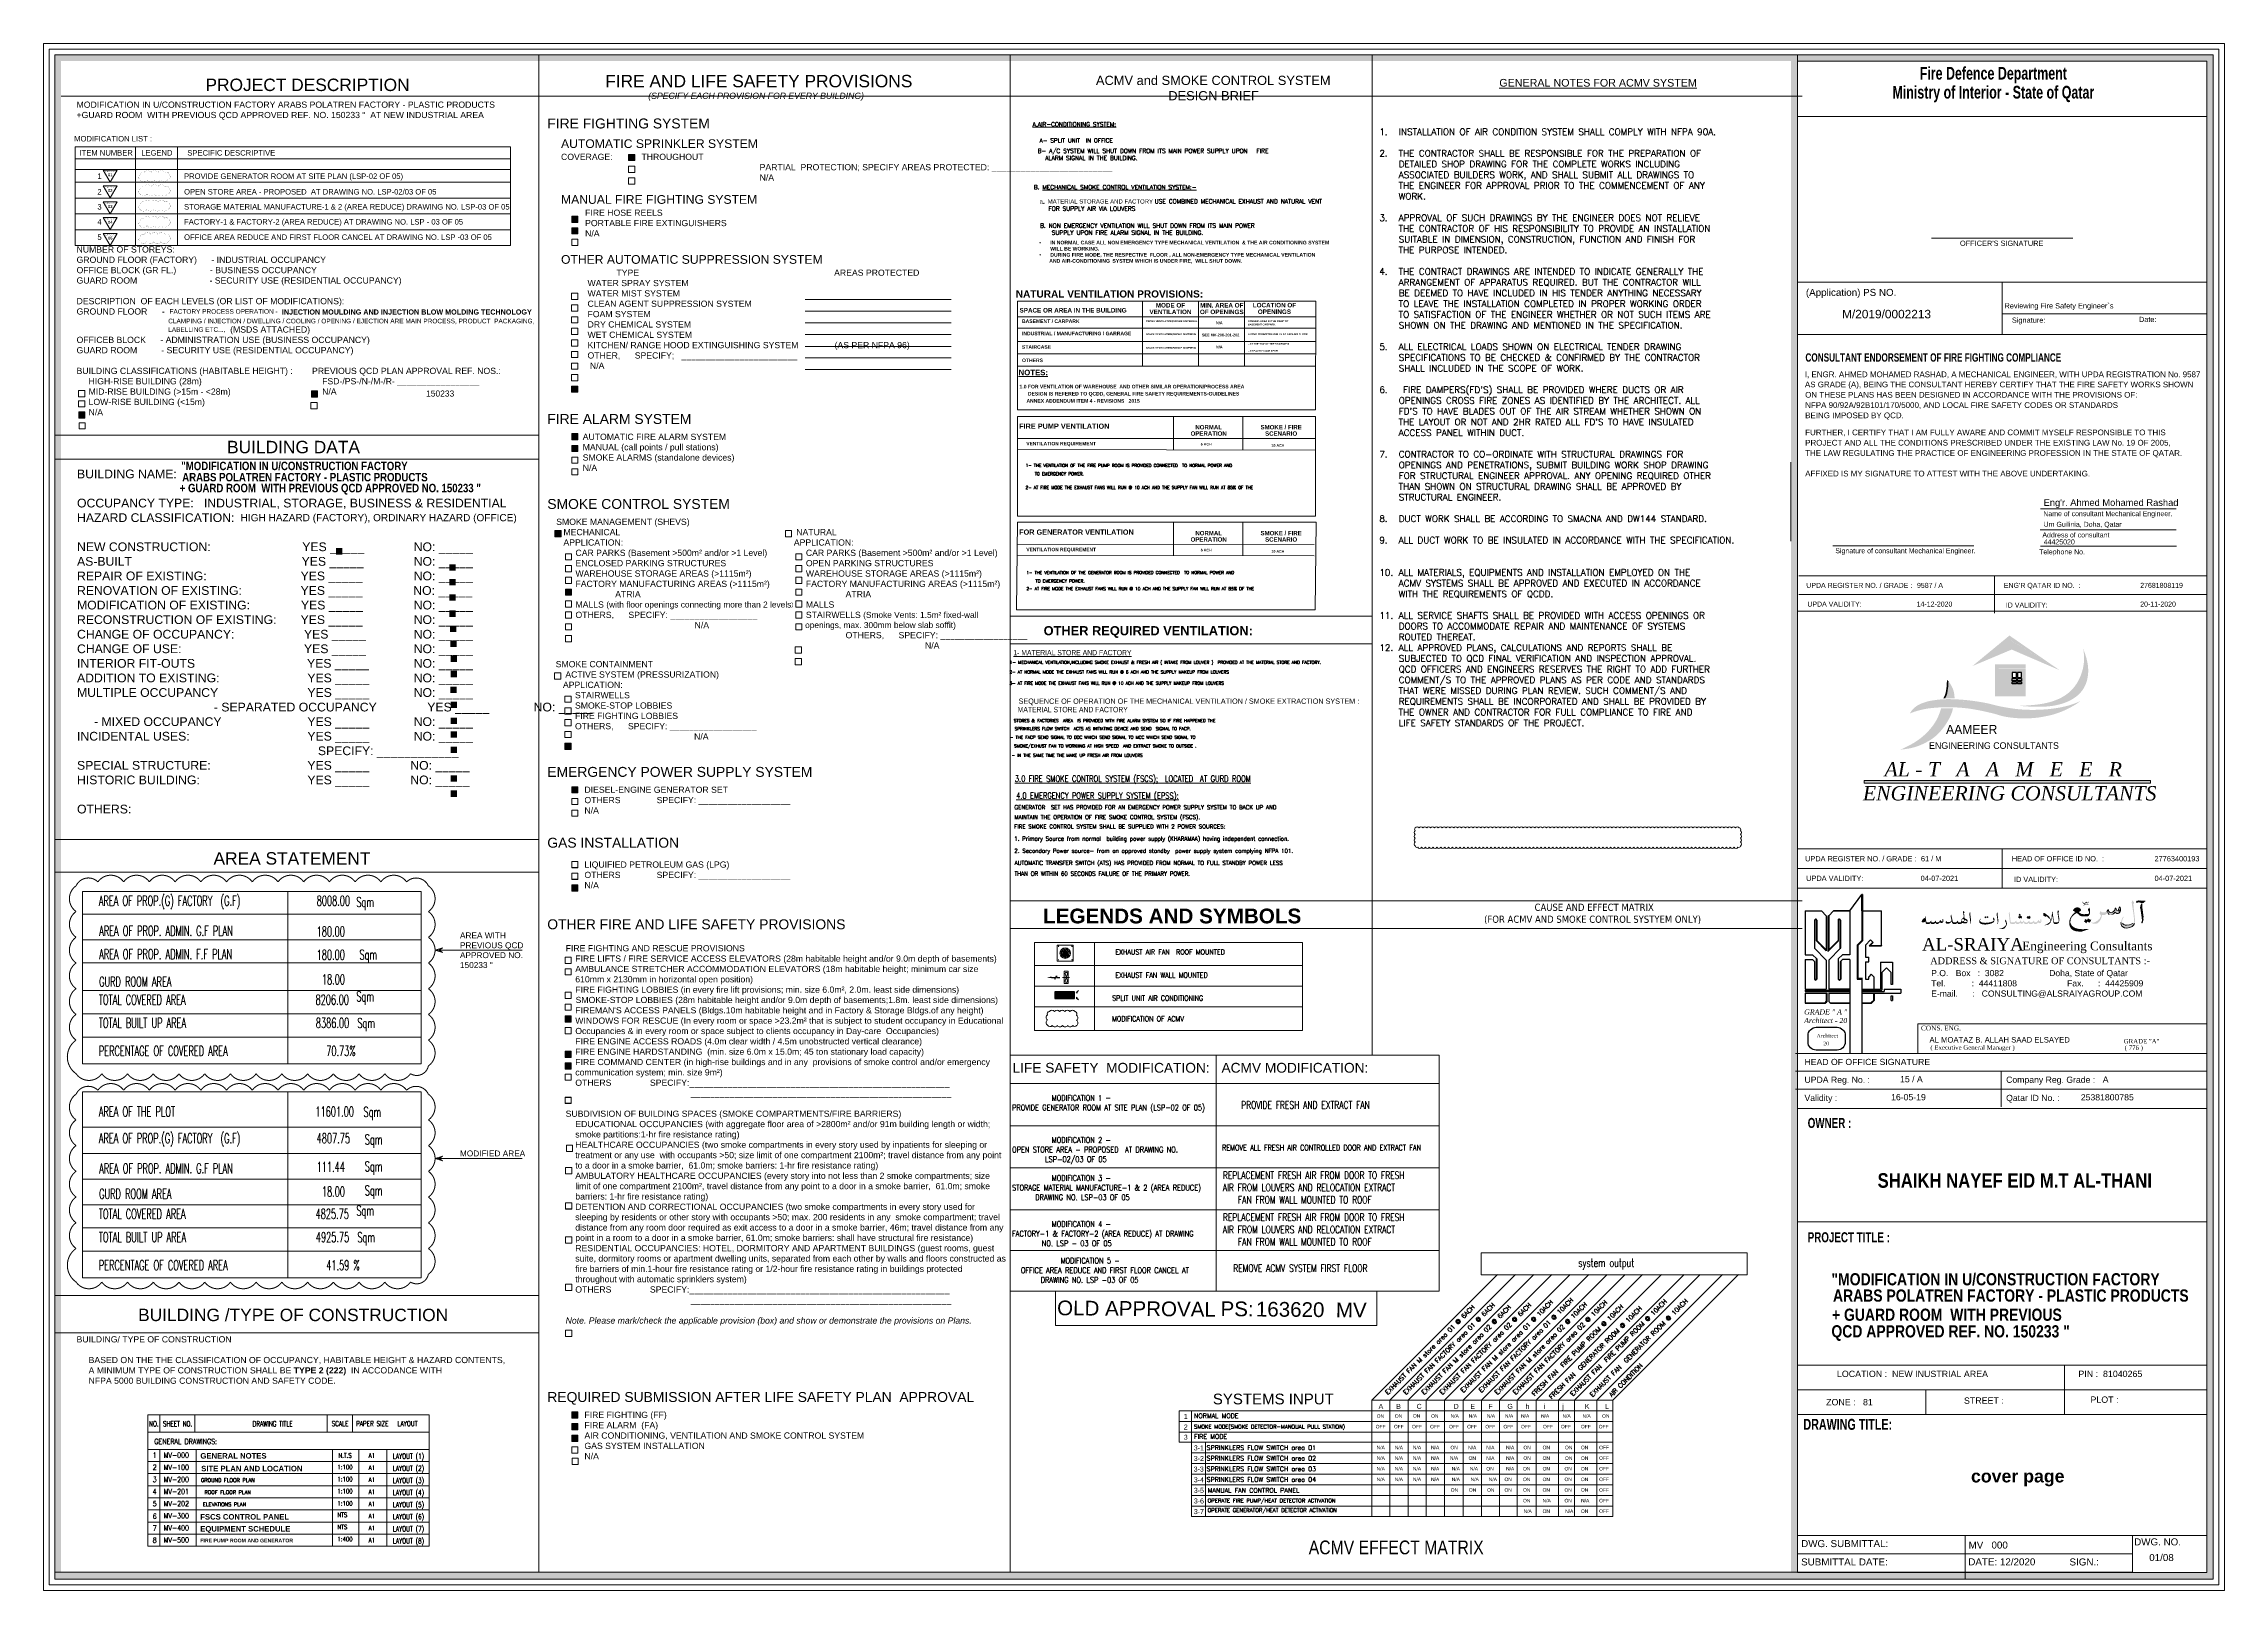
# Model space of a CAD drawing. Header units: inches. Extents: x -68096 to 69834, y -16833 to 17650.
# Drawn here: x 752.4 to 964.4, y 441.1 to 591.4 of the extents above; entities that cross this region are included whole.
import ezdxf
from ezdxf.enums import TextEntityAlignment as Align

# ---------------------------------------------------------------- set-up
doc = ezdxf.new("R2010")
doc.units = ezdxf.units.IN
doc.header["$MEASUREMENT"] = 0
doc.linetypes.add('DASHDOT', pattern=[1, 0.5, -0.25, 0, -0.25])
doc.linetypes.add('HIDDEN', pattern=[0.375, 0.25, -0.125])
for name, color, linetype in [('00-ARC-TEXT', 9, 'Continuous'), ('01_AC-EQUIP', 206, 'Continuous'), ('10', 7, 'Continuous'), ('4-TEXT-HVAC', 4, 'Continuous'), ('A-Brkl', 7, 'Continuous'), ('A-Elev-Symb-100', 7, 'Continuous'), ('A-FURN', 8, 'Continuous'), ('A-TEXT', 3, 'Continuous'), ('AC-GRILLS RETURN', 93, 'Continuous'), ('AC-GRILLS SUPPLY', 1, 'Continuous'), ('AC-HATCH', 41, 'Continuous'), ('AC-S', 4, 'Continuous'), ('AC-SMBOLS', 7, 'Continuous'), ('BOARDER2', 50, 'Continuous'), ('DIM', 31, 'Continuous'), ('DIM18', 40, 'Continuous'), ('DIMENSION', 1, 'Continuous'), ('DTEXT', 30, 'Continuous'), ('EL-TEXT', 7, 'Continuous'), ('F-INPUT OUTPUT TXT', 7, 'Continuous'), ('FIRE FIGHITNG SYSTEM', 7, 'Continuous'), ('FS- QCDD BLOCK', 7, 'Continuous'), ('LINE', 122, 'Continuous'), ('M-EXTDUCT', 150, 'Continuous'), ('M-TEXT', 2, 'Continuous'), ('M500G_GEN', 2, 'Continuous'), ('QCD DOOR', 7, 'Continuous'), ('QCD TEXT', 7, 'Continuous'), ('QCD TITLE A', 7, 'Continuous'), ('QCD TITLE BLOCK', 7, 'Continuous'), ('QCD-PRESS-CONCEPT', 7, 'Continuous'), ('SHEET', 2, 'Continuous'), ('tem', 2, 'Continuous'), ('TEXT', 23, 'Continuous'), ('TITLE', 5, 'Continuous'), ('Upright Sprinkler', 210, 'Continuous'), ('WIN', 1, 'Continuous')]:
    doc.layers.add(name, color=color, linetype=linetype)
for name, color, linetype, lineweight in [('DIAGRAM', 7, 'Continuous', 9), ('F-TEXT', 170, 'Continuous', 18), ('MECHANICAL VENTILATION TEXT', 7, 'Continuous', 25), ('PEN45', 7, 'Continuous', 50), ('X1$0$A-DOOR', 31, 'Continuous', 13), ('X1$0$A-DOOR-FRAM', 31, 'Continuous', 20), ('X1$0$A-WALL', 113, 'Continuous', 13)]:
    doc.layers.add(name, color=color, linetype=linetype, lineweight=lineweight)
doc.layers.add('MV', color=1, linetype='Continuous', plot=False)
doc.styles.add('AEB-ROMANS-ANNO', font='romans.shx', dxfattribs={"width": 0.75})
doc.styles.add('AR', font='arial.ttf')
doc.styles.add('ARAIL BOLD', font='ARIALNB.TTF')
doc.styles.add('Arial', font='arial.ttf')
doc.styles.add('ARIAL-TITLE', font='arialbd.ttf')
doc.styles.add('ARIAL_5', font='arialbd.ttf', dxfattribs={"height": 5})
doc.styles.add('Browallia', font='')
doc.styles.add('E_DIM', font='arial.ttf')
doc.styles.add('EN-SC', font='swissc.ttf')
doc.styles.add('ISO-200', font='arial.ttf', dxfattribs={"height": 400})
doc.styles.add('MAHER_TIMES', font='times.ttf')
doc.styles.add('ROMANC', font='romanc', dxfattribs={"height": 0.2})
doc.styles.add('ROMANS', font='romans.shx')
doc.styles.add('ROMANT', font='romant.shx')
doc.styles.add('SANSSERIFBOLD', font='sasb____.pfb', dxfattribs={"width": 0.7})
doc.styles.add('ST-TEXT', font='romanc.shx', dxfattribs={"width": 0.8, "height": 0.23})
doc.styles.get("Standard").update_dxf_attribs({"font": 'arial.ttf'})
doc.styles.add('STYLE1', font='arialbd.ttf')
doc.styles.add('STYLE2', font='swisscl.ttf')
doc.styles.add('STYLE5', font='romand.shx')
doc.styles.add('SUPERFRENCH', font='romans.shx', dxfattribs={"width": 0.8, "height": 500})
doc.styles.add('TAHOMA', font='tahoma.ttf', dxfattribs={"height": 2})
doc.styles.add('Title Sheet_A1$0$DCAQ New Title Block for CD-A1_Dar Al Salam$0$ARIAL_2.5', font='arial.ttf', dxfattribs={"height": 2.5})
doc.styles.add('Title Sheet_A1$0$DCAQ New Title Block for CD-A1_Dar Al Salam$0$ARIAL_5', font='arialbd.ttf', dxfattribs={"height": 5})
doc.styles.add('Title Sheet_A1$0$DCAQ New Title Block for CD-A1_Dar Al Salam$0$title', font='arial.ttf')
doc.styles.add('TITLE2', font='arial.ttf')
doc.styles.add('TITLE3', font='timesi.ttf')
doc.styles.get('Browallia').set_extended_font_data('BrowalliaUPC')
doc.dimstyles.new('100', dxfattribs={"dimtxt": 0.2, "dimasz": 0.035, "dimexe": 0, "dimexo": 0, "dimgap": 0.1, "dimtad": 1, "dimzin": 0, "dimdsep": 46, "dimtxsty": 'ROMANS', "dimblk": 'J2', "dimblk1": 'J2', "dimblk2": 'J2', "dimsah": 1, "dimcen": 0, "dimse1": 1, "dimse2": 1, "dimclrd": 1, "dimclre": 1, "dimclrt": 6, "dimadec": 0, "dimazin": 0, "dimtfac": 0.9, "dimtix": 1, "dimtmove": 2, "dimatfit": 3, "dimldrblk": 'J2', "dimfxl": 1, "dimtolj": 1, "dimtzin": 0, "dimarcsym": 0})

# ---------------------------------------------------------------- blocks, each defined once
blk = doc.blocks.new('tuyisu4')
at = {"layer": 'A-Brkl'}
h = blk.add_hatch(color=250, dxfattribs=at)
h.dxf.hatch_style = 1
h.set_gradient(color1=(51, 51, 51), color2=(0, 0, 0), one_color=1, name='INVHEMISPHERICAL')
h.paths.add_polyline_path([(-6059.2, -213.3), (-6087.7, -236.8), (-6057.9, -217.1), (-6020.6, -240)])
h = blk.add_hatch(color=174, dxfattribs=at)
h.dxf.hatch_style = 1
h.set_gradient(color1=(0, 0, 153), color2=(0, 0, 224), one_color=1, tint=0.45, name='HEMISPHERICAL')
h.paths.add_polyline_path([(-6058, -217.1), (-6087.7, -236.8), (-6057.5, -224.1), (-6020.6, -240)])
h = blk.add_hatch(color=176, dxfattribs=at)
h.dxf.hatch_style = 1
h.set_gradient(color1=(0, 0, 127), color2=(0, 0, 0), one_color=1, name='HEMISPHERICAL')
edge = h.paths.add_edge_path()
edge.add_spline(control_points=[(-6041.5, -268.1), (-6040.1, -268), (-6038.7, -267.8), (-6034, -267.2), (-6030.8, -266.7), (-6026.5, -265.5), (-6025.5, -265.1), (-6023.3, -264.3), (-6022.2, -263.9), (-6020, -262.9), (-6018.9, -262.4), (-6016.9, -261.2), (-6015.9, -260.6), (-6014.3, -259.5), (-6013.5, -258.9), (-6012.3, -257.9), (-6011.9, -257.5), (-6010.7, -256.4), (-6010, -255.7), (-6008.7, -254.2), (-6008.1, -253.5), (-6006.4, -251.1), (-6005.3, -249.4), (-6003.6, -245.8), (-6002.8, -244), (-6001.9, -241.2), (-6001.7, -240.3), (-6001, -237.5), (-6000.7, -235.7), (-6000.5, -233.2), (-6000.5, -232.5), (-6000.4, -231.4), (-6000.4, -231), (-6000.5, -230.2), (-6000.5, -229.8), (-6000.5, -229.3), (-6000.5, -229.1), (-6000.5, -228.9)], knot_values=[81.194786, 81.194786, 81.194786, 81.194786, 115.081838, 115.081838, 191.959934, 191.959934, 218.941969, 218.941969, 246.816942, 246.816942, 274.691915, 274.691915, 300.398693, 300.398693, 321.640521, 321.640521, 335.533568, 335.533568, 358.149758, 358.149758, 380.765947, 380.765947, 425.998326, 425.998326, 471.230704, 471.230704, 492.718275, 492.718275, 535.693417, 535.693417, 551.053251, 551.053251, 561.249616, 561.249616, 569.765929, 569.765929, 573.948591, 573.948591, 573.948591, 573.948591], degree=3, periodic=0)
edge.add_spline(control_points=[(-6000.5, -228.9), (-6001.1, -227), (-6001.8, -225.1), (-6002.4, -223.1)], knot_values=[638.82076, 638.82076, 638.82076, 638.82076, 687.091288, 687.091288, 687.091288, 687.091288], degree=3, periodic=0)
edge.add_spline(control_points=[(-6002.4, -223.1), (-6002.1, -225.5), (-6001.4, -230.8), (-6002.8, -242.7), (-6009.3, -255.2), (-6027.2, -266.3), (-6041.6, -267), (-6052, -267.5)], knot_values=[0, 0, 0, 0, 57.997402, 128.013361, 284.191514, 376.433514, 620.848839, 620.848839, 620.848839, 620.848839], degree=3, periodic=0)
edge.add_spline(control_points=[(-6052, -267.5), (-6048.5, -267.7), (-6045, -268), (-6041.5, -268.1)], knot_values=[0, 0, 0, 0, 83.71923, 83.71923, 83.71923, 83.71923], degree=3, periodic=0)
h = blk.add_hatch(color=174, dxfattribs=at)
h.dxf.hatch_style = 1
h.set_gradient(color1=(0, 0, 153), color2=(0, 0, 184), one_color=1, tint=0.36, name='HEMISPHERICAL')
edge = h.paths.add_edge_path()
edge.add_spline(control_points=[(-6041.5, -268.1), (-6038.5, -268.2), (-6029.2, -268.3), (-6016.2, -266), (-6005.7, -259.3), (-5999.3, -250.3), (-5997.8, -239.5), (-5999.6, -231.7), (-6000.5, -228.9)], knot_values=[83.71923, 83.71923, 83.71923, 83.71923, 156.735704, 307.228754, 391.807171, 448.003777, 568.133287, 638.82076, 638.82076, 638.82076, 638.82076], degree=3, periodic=0)
edge.add_spline(control_points=[(-6000.5, -228.9), (-6000.5, -229.1), (-6000.5, -229.3), (-6000.5, -229.8), (-6000.5, -230.2), (-6000.4, -231), (-6000.4, -231.4), (-6000.5, -232.5), (-6000.5, -233.2), (-6000.7, -235.7), (-6001, -237.5), (-6001.7, -240.3), (-6001.9, -241.2), (-6002.8, -244), (-6003.6, -245.8), (-6005.3, -249.4), (-6006.4, -251.1), (-6008.1, -253.5), (-6008.7, -254.2), (-6010, -255.7), (-6010.7, -256.4), (-6011.9, -257.5), (-6012.3, -257.9), (-6013.5, -258.9), (-6014.3, -259.5), (-6015.9, -260.6), (-6016.9, -261.2), (-6018.9, -262.4), (-6020, -262.9), (-6022.2, -263.9), (-6023.3, -264.3), (-6025.5, -265.1), (-6026.5, -265.5), (-6030.8, -266.7), (-6034, -267.2), (-6038.7, -267.8), (-6040.1, -268), (-6041.5, -268.1)], knot_values=[81.194786, 81.194786, 81.194786, 81.194786, 85.377447, 85.377447, 93.89376, 93.89376, 104.090126, 104.090126, 119.449959, 119.449959, 162.425101, 162.425101, 183.912672, 183.912672, 229.145051, 229.145051, 274.37743, 274.37743, 296.993619, 296.993619, 319.609808, 319.609808, 333.502855, 333.502855, 354.744684, 354.744684, 380.451461, 380.451461, 408.326434, 408.326434, 436.201408, 436.201408, 463.183442, 463.183442, 540.061538, 540.061538, 573.948591, 573.948591, 573.948591, 573.948591], degree=3, periodic=0)
h = blk.add_hatch(color=174, dxfattribs=at)
h.dxf.hatch_style = 1
h.set_gradient(color1=(0, 0, 153), color2=(0, 0, 184), one_color=1, tint=0.36, name='HEMISPHERICAL')
edge = h.paths.add_edge_path()
edge.add_spline(control_points=[(-6101.5, -261.7), (-6101.5, -261.2), (-6101.5, -260.1), (-6101.7, -258.2), (-6102.3, -255.5), (-6103.4, -252.7), (-6104.8, -250.4), (-6105.7, -249.1), (-6106.1, -248.7)], knot_values=[14.499629, 14.499629, 14.499629, 14.499629, 24.661238, 41.063238, 61.512921, 90.806786, 111.973777, 127.331625, 127.331625, 127.331625, 127.331625], degree=3, periodic=0)
edge.add_spline(control_points=[(-6106.1, -248.7), (-6106.1, -248.8), (-6106.1, -249), (-6106.2, -249.4), (-6106.2, -249.7), (-6106.2, -251), (-6106.3, -252), (-6106.4, -253.5), (-6106.5, -254), (-6106.6, -254.7), (-6106.7, -254.9), (-6106.7, -255.3), (-6106.7, -255.4), (-6106.8, -255.6), (-6106.8, -255.7), (-6106.8, -256), (-6106.8, -256.1), (-6106.9, -256.6), (-6107, -257), (-6107.1, -257.6), (-6107.1, -257.8), (-6107.2, -258.1), (-6107.2, -258.2), (-6107.3, -258.4), (-6107.3, -258.5), (-6107.4, -258.7), (-6107.4, -258.8), (-6107.7, -259.6), (-6107.9, -260.1), (-6108.3, -261), (-6108.5, -261.3), (-6108.7, -261.7)], knot_values=[5.994569, 5.994569, 5.994569, 5.994569, 10.115314, 10.115314, 15.820542, 15.820542, 39.668944, 39.668944, 50.91409, 50.91409, 56.536663, 56.536663, 59.347949, 59.347949, 62.159236, 62.159236, 65.267515, 65.267515, 74.151571, 74.151571, 78.5936, 78.5936, 80.814614, 80.814614, 83.035628, 83.035628, 85.92957, 85.92957, 99.657002, 99.657002, 108.164167, 108.164167, 108.164167, 108.164167], degree=3, periodic=0)
edge.add_line((-6108.7, -261.7), (-6101.5, -261.7))
edge = h.paths.add_edge_path()
edge.add_spline(control_points=[(-6139.2, -300.7), (-6138.7, -300.6), (-6136.7, -300.4), (-6133.2, -299.6), (-6128.2, -298), (-6123.2, -295.6), (-6118.1, -292.6), (-6113.6, -288.6), (-6109.4, -283.7), (-6106, -278.2), (-6103.9, -273.8), (-6103.1, -271.2), (-6103, -270.6)], knot_values=[32.238145, 32.238145, 32.238145, 32.238145, 43.41384, 80.118864, 118.528432, 170.073056, 211.5102, 261.155841, 313.730702, 365.441254, 416.976077, 430.400009, 430.400009, 430.400009, 430.400009], degree=3, periodic=0)
edge.add_line((-6103, -270.6), (-6110.9, -270.6))
edge.add_spline(control_points=[(-6110.9, -270.6), (-6111.2, -271.7), (-6111.6, -272.8), (-6112.2, -274.4), (-6112.4, -275), (-6112.9, -276), (-6113, -276.4), (-6113.4, -277.2), (-6113.6, -277.6), (-6113.9, -278.3), (-6114.1, -278.6), (-6114.7, -279.6), (-6115.1, -280.3), (-6116.3, -282.3), (-6117.2, -283.6), (-6118.8, -285.5), (-6119.3, -286.2), (-6120.5, -287.5), (-6121.1, -288.2), (-6123, -290.1), (-6124.3, -291.3), (-6126.4, -293.1), (-6127.3, -293.7), (-6128.9, -294.9), (-6129.6, -295.4), (-6130.9, -296.2), (-6131.4, -296.6), (-6132.5, -297.3), (-6133.1, -297.6), (-6134.8, -298.5), (-6135.9, -299.1), (-6137.7, -300), (-6138.4, -300.4), (-6139.2, -300.7)], knot_values=[7.190401, 7.190401, 7.190401, 7.190401, 34.479195, 34.479195, 48.510392, 48.510392, 59.491283, 59.491283, 68.56159, 68.56159, 77.631897, 77.631897, 95.77251, 95.77251, 132.053737, 132.053737, 152.700884, 152.700884, 173.34803, 173.34803, 214.642323, 214.642323, 239.473101, 239.473101, 260.408546, 260.408546, 275.492622, 275.492622, 290.576699, 290.576699, 320.744852, 320.744852, 339.496473, 339.496473, 339.496473, 339.496473], degree=3, periodic=0)
h = blk.add_hatch(color=176, dxfattribs=at)
h.dxf.hatch_style = 1
h.set_gradient(color1=(0, 0, 127), color2=(0, 0, 0), one_color=1, name='HEMISPHERICAL')
edge = h.paths.add_edge_path()
edge.add_spline(control_points=[(-6108.7, -261.7), (-6108.5, -261.3), (-6108.3, -261), (-6107.9, -260.1), (-6107.7, -259.6), (-6107.4, -258.8), (-6107.4, -258.7), (-6107.3, -258.5), (-6107.3, -258.4), (-6107.2, -258.2), (-6107.2, -258.1), (-6107.1, -257.8), (-6107.1, -257.6), (-6107, -257), (-6106.9, -256.6), (-6106.8, -256.1), (-6106.8, -256), (-6106.8, -255.7), (-6106.8, -255.6), (-6106.7, -255.4), (-6106.7, -255.3), (-6106.7, -254.9), (-6106.6, -254.7), (-6106.5, -254), (-6106.4, -253.5), (-6106.3, -252), (-6106.2, -251), (-6106.2, -249.7), (-6106.2, -249.4), (-6106.1, -249), (-6106.1, -248.8), (-6106.1, -248.7)], knot_values=[5.994569, 5.994569, 5.994569, 5.994569, 14.501734, 14.501734, 28.229166, 28.229166, 31.123109, 31.123109, 33.344123, 33.344123, 35.565137, 35.565137, 40.007165, 40.007165, 48.891222, 48.891222, 51.999501, 51.999501, 54.810787, 54.810787, 57.622074, 57.622074, 63.244647, 63.244647, 74.489793, 74.489793, 98.338194, 98.338194, 104.043422, 104.043422, 108.164167, 108.164167, 108.164167, 108.164167], degree=3, periodic=0)
edge.add_spline(control_points=[(-6106.1, -248.7), (-6106.2, -248.6), (-6106.6, -248.1), (-6107, -247.7), (-6107.4, -247.4)], knot_values=[0, 0, 0, 0, 1.979494, 14.499629, 14.499629, 14.499629, 14.499629], degree=3, periodic=0)
edge.add_spline(control_points=[(-6107.4, -247.4), (-6107.4, -248.2), (-6107.4, -250), (-6107.6, -252.8), (-6108, -255.5), (-6108.5, -258.6), (-6109.5, -260.5), (-6110.1, -261.7)], knot_values=[0.774303, 0.774303, 0.774303, 0.774303, 20.350163, 44.895123, 66.631347, 87.780368, 118.584513, 118.584513, 118.584513, 118.584513], degree=3, periodic=0)
edge.add_line((-6110.1, -261.7), (-6108.7, -261.7))
h = blk.add_hatch(color=250, dxfattribs=at)
h.dxf.hatch_style = 1
h.set_gradient(color1=(51, 51, 51), color2=(0, 0, 0), one_color=1, name='INVHEMISPHERICAL')
h.paths.add_polyline_path([(-6046.8, -235.6), (-6070.4, -235.6), (-6070.4, -260.1), (-6067.5, -260.1), (-6067.5, -238.4), (-6046.8, -238.4)])
h = blk.add_hatch(color=174, dxfattribs=at)
h.dxf.hatch_style = 1
h.set_gradient(color1=(0, 0, 153), color2=(0, 0, 224), one_color=1, tint=0.45, name='HEMISPHERICAL')
h.paths.add_polyline_path([(-6046.8, -238.6), (-6067.4, -238.6), (-6067.4, -260), (-6046.8, -260)])
h.paths.add_polyline_path([(-6057, -250.5), (-6057, -248.9), (-6053.9, -248.9), (-6053.9, -250.5)], flags=16)
h.paths.add_polyline_path([(-6057, -248.1), (-6057, -246.5), (-6053.9, -246.5), (-6053.9, -248.1)], flags=16)
h.paths.add_polyline_path([(-6053.1, -250.5), (-6053.1, -248.9), (-6049.9, -248.9), (-6049.9, -250.5)], flags=16)
h.paths.add_polyline_path([(-6057, -245.5), (-6057, -241.8), (-6053.9, -241.8), (-6053.9, -245.5)], flags=16)
h.paths.add_polyline_path([(-6053.1, -248.1), (-6053.1, -246.5), (-6049.9, -246.5), (-6049.9, -248.1)], flags=16)
h.paths.add_polyline_path([(-6053.1, -245.5), (-6053.1, -241.8), (-6049.9, -241.8), (-6049.9, -245.5)], flags=16)
h = blk.add_hatch(color=250, dxfattribs=at)
h.dxf.hatch_style = 1
h.set_gradient(color1=(51, 51, 51), color2=(0, 0, 0), one_color=1, name='INVHEMISPHERICAL')
edge = h.paths.add_edge_path()
edge.add_spline(control_points=[(-6133.9, -272.6), (-6133.9, -272.6), (-6133.9, -272.5), (-6133.9, -272.5), (-6133.8, -272.4), (-6133.7, -272.2), (-6133.6, -272), (-6133.4, -271.9), (-6133.4, -271.8), (-6133.3, -271.7), (-6133.2, -271.6), (-6133.1, -271.4), (-6133, -271.3), (-6132.7, -271), (-6132.5, -270.9), (-6132.3, -270.6), (-6132.3, -270.6), (-6132.1, -270.4), (-6132, -270.4), (-6131.8, -270.2), (-6131.7, -270), (-6131.5, -269.8), (-6131.4, -269.7), (-6131.2, -269.6), (-6131.1, -269.5), (-6130.8, -269.3), (-6130.7, -269.2), (-6130.2, -268.9), (-6130, -268.7), (-6129.6, -268.5), (-6129.5, -268.4), (-6129.3, -268.3), (-6129.1, -268.2), (-6128.9, -268), (-6128.7, -267.9), (-6128.3, -267.7), (-6128.1, -267.6), (-6127.6, -267.3), (-6127.5, -267.3), (-6127, -267), (-6126.7, -266.9), (-6126, -266.6), (-6125.6, -266.5), (-6124.9, -266.2), (-6124.5, -266.1), (-6123.8, -265.8), (-6123.4, -265.7), (-6122.6, -265.5), (-6122.2, -265.3), (-6121.4, -265.2), (-6121.1, -265.1), (-6120.5, -264.9), (-6120.2, -264.9), (-6119.3, -264.7), (-6118.6, -264.6), (-6117.4, -264.4), (-6116.7, -264.3), (-6115.5, -264.1), (-6114.9, -264.1), (-6113.9, -263.9), (-6113.5, -263.9), (-6112.6, -263.8), (-6112.2, -263.8), (-6111.3, -263.7), (-6110.8, -263.7), (-6109.7, -263.6), (-6109.1, -263.6), (-6107.9, -263.6), (-6107.3, -263.6), (-6106.3, -263.6), (-6105.9, -263.6), (-6105.2, -263.6), (-6104.9, -263.6), (-6103.8, -263.6), (-6103.1, -263.6), (-6101.7, -263.6), (-6101, -263.7), (-6099.4, -263.7), (-6098.6, -263.8), (-6096.3, -263.9), (-6094.9, -264), (-6092.8, -264.3), (-6092.1, -264.3), (-6090.6, -264.5), (-6089.9, -264.6), (-6088.6, -264.7), (-6087.9, -264.8), (-6086.7, -265), (-6086.1, -265.1), (-6084.2, -265.3), (-6083, -265.5), (-6080.4, -265.9), (-6079.1, -266.2), (-6077.3, -266.5), (-6076.7, -266.7), (-6075.6, -266.9), (-6075.1, -267), (-6074.2, -267.2), (-6073.8, -267.3), (-6073, -267.6), (-6072.6, -267.7), (-6071.4, -268), (-6070.6, -268.2), (-6068.9, -268.6), (-6068.1, -268.8), (-6066.5, -269.1), (-6065.7, -269.3), (-6064.1, -269.6), (-6063.4, -269.7), (-6061.9, -270), (-6061.2, -270.1), (-6058.9, -270.5), (-6057.4, -270.7), (-6055, -271), (-6054.2, -271.1), (-6052.4, -271.3), (-6051.5, -271.4), (-6048.9, -271.6), (-6047.1, -271.7), (-6044, -271.8), (-6042.6, -271.8), (-6040.1, -271.8), (-6039, -271.8), (-6036.8, -271.7), (-6035.7, -271.7), (-6032.3, -271.5), (-6030.1, -271.4), (-6025.6, -270.9), (-6023.4, -270.6), (-6020.1, -270), (-6019.1, -269.8), (-6017.3, -269.4), (-6016.6, -269.2), (-6014.5, -268.7), (-6013.2, -268.3), (-6011.2, -267.7), (-6010.6, -267.5), (-6009.9, -267.3), (-6009.7, -267.2), (-6009.4, -267.1)], knot_values=[10.441534, 10.441534, 10.441534, 10.441534, 12.470332, 12.470332, 16.405516, 16.405516, 20.3407, 20.3407, 22.629131, 22.629131, 24.917563, 24.917563, 29.494426, 29.494426, 34.77782, 34.77782, 37.259782, 37.259782, 39.741743, 39.741743, 44.705665, 44.705665, 47.795794, 47.795794, 50.885923, 50.885923, 57.066181, 57.066181, 64.322357, 64.322357, 67.793316, 67.793316, 71.670479, 71.670479, 75.547642, 75.547642, 83.301967, 83.301967, 87.947605, 87.947605, 97.238879, 97.238879, 106.530153, 106.530153, 116.515442, 116.515442, 126.500731, 126.500731, 137.073767, 137.073767, 144.95666, 144.95666, 152.839553, 152.839553, 168.605338, 168.605338, 184.371124, 184.371124, 198.539141, 198.539141, 209.199152, 209.199152, 219.859164, 219.859164, 231.407196, 231.407196, 246.45403, 246.45403, 261.500863, 261.500863, 270.000705, 270.000705, 278.500546, 278.500546, 295.50023, 295.50023, 312.499913, 312.499913, 333.876675, 333.876675, 367.632295, 367.632295, 385.182826, 385.182826, 402.733357, 402.733357, 417.839933, 417.839933, 432.946509, 432.946509, 463.159661, 463.159661, 495.402086, 495.402086, 509.392817, 509.392817, 522.205501, 522.205501, 532.283875, 532.283875, 542.36225, 542.36225, 562.518998, 562.518998, 582.078881, 582.078881, 601.638764, 601.638764, 619.650007, 619.650007, 637.661249, 637.661249, 673.683734, 673.683734, 694.655944, 694.655944, 715.628155, 715.628155, 757.572576, 757.572576, 789.920902, 789.920902, 816.468245, 816.468245, 843.015589, 843.015589, 896.110275, 896.110275, 949.204962, 949.204962, 974.948789, 974.948789, 991.791493, 991.791493, 1025.476901, 1025.476901, 1039.477889, 1039.477889, 1044.517465, 1044.517465, 1044.517465, 1044.517465], degree=3, periodic=0)
edge.add_spline(control_points=[(-6009.4, -267.1), (-6008.6, -266.6), (-6006.9, -265.5), (-6005.3, -264.3), (-6004.4, -263.7)], knot_values=[0, 0, 0, 0, 23.363746, 48.803149, 48.803149, 48.803149, 48.803149], degree=3, periodic=0)
edge.add_spline(control_points=[(-6004.4, -263.7), (-6006.3, -264.5), (-6010.1, -266.2), (-6018.3, -268.5), (-6028.3, -270.1), (-6038.4, -270.6), (-6046.9, -270.5), (-6054.5, -269.9), (-6062.1, -268.7), (-6068.8, -267.4), (-6074.5, -265.8), (-6080.5, -264.6), (-6086.6, -263.7), (-6092.4, -263), (-6097.5, -262.6), (-6102.2, -262.3), (-6106.4, -262.3), (-6110.2, -262.3), (-6114.1, -262.7), (-6117.9, -263.2), (-6121.5, -263.8), (-6124.7, -264.8), (-6127.6, -265.8), (-6130.1, -267.2), (-6131.9, -268.4), (-6133.3, -269.8), (-6134.3, -270.8), (-6135.1, -272.1), (-6135.6, -272.8), (-6135.8, -273.3)], knot_values=[0, 0, 0, 0, 50.357646, 100.209335, 202.336236, 292.971667, 343.834959, 406.542949, 473.902571, 529.39356, 569.184298, 617.171602, 675.470589, 716.208791, 757.380162, 798.547922, 828.650889, 860.378055, 888.045736, 924.266799, 951.8548, 976.127219, 1004.23364, 1023.97825, 1044.679401, 1056.184202, 1070.619071, 1078.86231, 1092.239903, 1092.239903, 1092.239903, 1092.239903], degree=3, periodic=0)
edge.add_spline(control_points=[(-6135.8, -273.3), (-6135.2, -273.1), (-6134.6, -272.8), (-6133.9, -272.6)], knot_values=[1069.22884, 1069.22884, 1069.22884, 1069.22884, 1085.570937, 1085.570937, 1085.570937, 1085.570937], degree=3, periodic=0)
h = blk.add_hatch(color=244, dxfattribs=at)
h.dxf.hatch_style = 1
h.set_gradient(color1=(153, 0, 38), color2=(92, 0, 23), one_color=1, tint=0.19, name='HEMISPHERICAL')
edge = h.paths.add_edge_path()
edge.add_spline(control_points=[(-6009.4, -267.1), (-6009.4, -267.1), (-6009.4, -267.1), (-6009.4, -267.1), (-6009.4, -267.1), (-6009.5, -267.1), (-6009.8, -267.2), (-6010.7, -267.5), (-6011.2, -267.7), (-6013.2, -268.3), (-6014.6, -268.7), (-6016.6, -269.2), (-6017.3, -269.4), (-6019.1, -269.8), (-6020.2, -270), (-6023.4, -270.6), (-6025.7, -270.9), (-6030.1, -271.4), (-6032.3, -271.5), (-6035.7, -271.7), (-6036.8, -271.7), (-6039, -271.8), (-6040.2, -271.8), (-6042.6, -271.8), (-6044, -271.8), (-6047.1, -271.7), (-6048.9, -271.6), (-6051.5, -271.4), (-6052.4, -271.3), (-6054.2, -271.1), (-6055.1, -271), (-6057.4, -270.7), (-6058.9, -270.5), (-6061.2, -270.1), (-6061.9, -270), (-6063.4, -269.7), (-6064.1, -269.6), (-6065.7, -269.3), (-6066.5, -269.1), (-6068.1, -268.8), (-6068.9, -268.6), (-6070.6, -268.2), (-6071.4, -268), (-6072.6, -267.7), (-6073, -267.6), (-6073.8, -267.3), (-6074.2, -267.2), (-6075.1, -267), (-6075.6, -266.9), (-6076.7, -266.7), (-6077.3, -266.6), (-6079.1, -266.2), (-6080.5, -265.9), (-6083, -265.5), (-6084.2, -265.3), (-6086.1, -265.1), (-6086.7, -265), (-6088, -264.8), (-6088.6, -264.7), (-6089.9, -264.6), (-6090.6, -264.5), (-6092.1, -264.3), (-6092.8, -264.3), (-6094.9, -264.1), (-6096.3, -263.9), (-6098.6, -263.8), (-6099.5, -263.7), (-6101, -263.7), (-6101.7, -263.6), (-6103.1, -263.6), (-6103.8, -263.6), (-6104.9, -263.6), (-6105.2, -263.6), (-6105.9, -263.6), (-6106.3, -263.6), (-6107.3, -263.6), (-6107.9, -263.6), (-6109.1, -263.6), (-6109.7, -263.6), (-6110.8, -263.7), (-6111.3, -263.7), (-6112.2, -263.8), (-6112.6, -263.8), (-6113.5, -263.9), (-6113.9, -263.9), (-6114.9, -264.1), (-6115.5, -264.1), (-6116.7, -264.3), (-6117.4, -264.4), (-6118.6, -264.6), (-6119.3, -264.7), (-6120.2, -264.9), (-6120.5, -265), (-6121.1, -265.1), (-6121.5, -265.2), (-6122.2, -265.4), (-6122.6, -265.5), (-6123.4, -265.7), (-6123.8, -265.8), (-6124.5, -266.1), (-6124.9, -266.2), (-6125.6, -266.5), (-6126, -266.6), (-6126.7, -266.9), (-6127, -267), (-6127.5, -267.3), (-6127.6, -267.3), (-6128.1, -267.6), (-6128.3, -267.7), (-6128.7, -267.9), (-6128.9, -268), (-6129.1, -268.2), (-6129.3, -268.3), (-6129.5, -268.4), (-6129.6, -268.5), (-6130, -268.7), (-6130.2, -268.9), (-6130.7, -269.2), (-6130.9, -269.3), (-6131.1, -269.5), (-6131.2, -269.6), (-6131.4, -269.8), (-6131.5, -269.8), (-6131.7, -270), (-6131.8, -270.2), (-6132.1, -270.4), (-6132.1, -270.4), (-6132.3, -270.6), (-6132.3, -270.7), (-6132.6, -270.9), (-6132.7, -271), (-6133, -271.3), (-6133.1, -271.4), (-6133.2, -271.6), (-6133.3, -271.7), (-6133.4, -271.8), (-6133.5, -271.9), (-6133.6, -272), (-6133.7, -272.2), (-6133.8, -272.4), (-6133.9, -272.5), (-6133.9, -272.6), (-6133.9, -272.6), (-6133.9, -272.6)], knot_values=[0, 0, 0, 0, 2.515083, 2.515083, 10.56718, 10.56718, 18.619278, 18.619278, 32.620266, 32.620266, 66.305674, 66.305674, 83.148377, 83.148377, 108.892204, 108.892204, 161.986891, 161.986891, 215.081578, 215.081578, 241.628922, 241.628922, 268.176265, 268.176265, 300.524591, 300.524591, 342.469012, 342.469012, 363.441222, 363.441222, 384.413433, 384.413433, 420.435918, 420.435918, 438.44716, 438.44716, 456.458402, 456.458402, 476.018286, 476.018286, 495.578169, 495.578169, 515.734917, 515.734917, 525.813291, 525.813291, 535.891665, 535.891665, 548.70435, 548.70435, 562.695081, 562.695081, 594.937506, 594.937506, 625.150658, 625.150658, 640.257234, 640.257234, 655.36381, 655.36381, 672.914341, 672.914341, 690.464872, 690.464872, 724.220492, 724.220492, 745.597254, 745.597254, 762.596937, 762.596937, 779.59662, 779.59662, 788.096462, 788.096462, 796.596304, 796.596304, 811.643137, 811.643137, 826.68997, 826.68997, 838.238003, 838.238003, 848.898015, 848.898015, 859.558026, 859.558026, 873.726043, 873.726043, 889.491828, 889.491828, 905.257614, 905.257614, 913.140507, 913.140507, 921.0234, 921.0234, 931.596436, 931.596436, 941.581725, 941.581725, 951.567013, 951.567013, 960.858288, 960.858288, 970.149562, 970.149562, 974.795199, 974.795199, 982.549525, 982.549525, 986.426688, 986.426688, 990.303851, 990.303851, 993.77481, 993.77481, 1001.030986, 1001.030986, 1007.211244, 1007.211244, 1010.301373, 1010.301373, 1013.391501, 1013.391501, 1018.355424, 1018.355424, 1020.837385, 1020.837385, 1023.319346, 1023.319346, 1028.602741, 1028.602741, 1033.179604, 1033.179604, 1035.468036, 1035.468036, 1037.756467, 1037.756467, 1041.691651, 1041.691651, 1045.626835, 1045.626835, 1058.097167, 1058.097167, 1058.097167, 1058.097167], degree=3, periodic=0)
edge.add_spline(control_points=[(-6135.8, -273.3), (-6134.9, -272.9), (-6132.6, -272), (-6128.4, -270.8), (-6123.2, -269.6), (-6117, -268.9), (-6110.9, -268.5), (-6104.9, -268.5), (-6098.5, -268.7), (-6091.7, -269.3), (-6085.1, -270.4), (-6079.5, -271.5), (-6074.7, -272.6), (-6069.7, -273.8), (-6064.9, -275.4), (-6059.2, -276.4), (-6053.3, -277), (-6046.8, -277.2), (-6041, -276.9), (-6036.1, -276.4), (-6031.7, -275.5), (-6026.8, -274.6), (-6020.9, -272.7), (-6015.4, -270.4), (-6011.5, -268.3), (-6009.8, -267.3), (-6009.4, -267.1)], knot_values=[48.692556, 48.692556, 48.692556, 48.692556, 73.696603, 107.163124, 154.096799, 201.641798, 256.430241, 300.350688, 345.925733, 409.942226, 464.137727, 506.319739, 547.441069, 582.164456, 630.111593, 667.603505, 720.608661, 772.94016, 824.336548, 859.785268, 891.267986, 930.849822, 979.736734, 1039.342867, 1074.436178, 1085.570937, 1085.570937, 1085.570937, 1085.570937], degree=3, periodic=0)
h = blk.add_hatch(color=176, dxfattribs=at)
h.dxf.hatch_style = 1
h.set_gradient(color1=(0, 0, 127), color2=(0, 0, 0), one_color=1, name='HEMISPHERICAL')
edge = h.paths.add_edge_path()
edge.add_line((-6102.7, -269.4), (-6111.8, -269.4))
edge.add_spline(control_points=[(-6111.8, -269.4), (-6112.6, -271.8), (-6114.4, -277.4), (-6120.8, -286.8), (-6130.7, -295.4), (-6139.3, -299.4), (-6143.2, -301.2)], knot_values=[0, 0, 0, 0, 60.774845, 142.005486, 268.784751, 369.998366, 369.998366, 369.998366, 369.998366], degree=3, periodic=0)
edge.add_spline(control_points=[(-6143.2, -301.2), (-6141.8, -301), (-6140.5, -300.9), (-6139.2, -300.7)], knot_values=[0, 0, 0, 0, 32.238145, 32.238145, 32.238145, 32.238145], degree=3, periodic=0)
edge.add_spline(control_points=[(-6139.2, -300.7), (-6138.4, -300.4), (-6137.7, -300), (-6135.9, -299.1), (-6134.8, -298.5), (-6133.1, -297.6), (-6132.5, -297.3), (-6131.4, -296.6), (-6130.9, -296.2), (-6129.6, -295.4), (-6128.9, -294.9), (-6127.3, -293.7), (-6126.4, -293.1), (-6124.3, -291.3), (-6123, -290.1), (-6121.1, -288.2), (-6120.5, -287.5), (-6119.3, -286.2), (-6118.8, -285.5), (-6117.2, -283.6), (-6116.3, -282.3), (-6115.1, -280.3), (-6114.7, -279.6), (-6114.1, -278.6), (-6113.9, -278.3), (-6113.6, -277.6), (-6113.4, -277.2), (-6113, -276.4), (-6112.9, -276), (-6112.4, -275), (-6112.2, -274.4), (-6111.6, -272.8), (-6111.2, -271.7), (-6110.9, -270.6)], knot_values=[7.190401, 7.190401, 7.190401, 7.190401, 25.942022, 25.942022, 56.110176, 56.110176, 71.194252, 71.194252, 86.278329, 86.278329, 107.213773, 107.213773, 132.044551, 132.044551, 173.338844, 173.338844, 193.98599, 193.98599, 214.633137, 214.633137, 250.914364, 250.914364, 269.054978, 269.054978, 278.125284, 278.125284, 287.195591, 287.195591, 298.176482, 298.176482, 312.20768, 312.20768, 339.496473, 339.496473, 339.496473, 339.496473], degree=3, periodic=0)
edge.add_line((-6110.9, -270.6), (-6103, -270.6))
edge.add_spline(control_points=[(-6103, -270.6), (-6102.9, -270.2), (-6102.8, -269.8), (-6102.7, -269.4)], knot_values=[430.400009, 430.400009, 430.400009, 430.400009, 440.696196, 440.696196, 440.696196, 440.696196], degree=3, periodic=0)
for points in [[(-6053.9, -241.8), (-6057, -241.8), (-6057, -245.5), (-6053.9, -245.5)], [(-6057, -246.5), (-6053.9, -246.5), (-6053.9, -248.1), (-6057, -248.1)], [(-6057, -248.9), (-6053.9, -248.9), (-6053.9, -250.5), (-6057, -250.5)], [(-6049.9, -241.8), (-6053.1, -241.8), (-6053.1, -245.5), (-6049.9, -245.5)], [(-6053.1, -246.5), (-6049.9, -246.5), (-6049.9, -248.1), (-6053.1, -248.1)], [(-6053.1, -248.9), (-6049.9, -248.9), (-6049.9, -250.5), (-6053.1, -250.5)]]:
    blk.add_lwpolyline(points, close=True, dxfattribs=at)
at = {"layer": 'A-Brkl', "attachment_point": 1}
for s, width, gutter_width, heights, insert, char_height in [('{\\fWide Latin|b0|i0|c0|p18;\\C244;AAMEER}', 325.673, 435.2, [0], (-6108, -282.1), 6.98), ('\\pt101.53;{\\fBodoni MT Black|b0|i0|c0|p18;\\C5;ENGINEERING CONSULTANTS\\P}', 580.91, 0, [56.1], (-6121.1, -295.5), 5.077)]:
    blk.add_mtext_dynamic_manual_height_columns(s, width=width, gutter_width=gutter_width, heights=heights, dxfattribs=dict(at, insert=insert, char_height=char_height))
blk = doc.blocks.new('sdfasdfww')
at = {"layer": 'DIM18', "color": 7, "ltscale": 0.05}
for p, q in [((1414.203, -1506.651), (1414.656, -1506.017)), ((1414.656, -1506.651), (1414.656, -1506.017)), ((1414.683, -1506.021), (1414.656, -1506.021)), ((1414.683, -1506.032), (1414.656, -1506.032)), ((1414.683, -1506.044), (1414.656, -1506.044)), ((1414.683, -1506.055), (1414.656, -1506.055)), ((1414.683, -1506.066), (1414.656, -1506.066)), ((1414.683, -1506.077), (1414.656, -1506.077)), ((1414.683, -1506.089), (1414.656, -1506.089)), ((1414.683, -1506.1), (1414.656, -1506.1)), ((1414.683, -1506.111), (1414.656, -1506.111)), ((1414.683, -1506.123), (1414.656, -1506.123)), ((1414.683, -1506.134), (1414.656, -1506.134)), ((1414.683, -1506.145), (1414.656, -1506.145)), ((1414.683, -1506.157), (1414.656, -1506.157)), ((1414.683, -1506.168), (1414.656, -1506.168)), ((1414.683, -1506.179), (1414.656, -1506.179)), ((1414.683, -1506.191), (1414.656, -1506.191)), ((1414.683, -1506.202), (1414.656, -1506.202)), ((1414.683, -1506.213), (1414.656, -1506.213)), ((1414.683, -1506.225), (1414.656, -1506.225)), ((1414.683, -1506.236), (1414.656, -1506.236)), ((1414.683, -1506.247), (1414.656, -1506.247)), ((1414.683, -1506.259), (1414.656, -1506.259)), ((1414.683, -1506.27), (1414.656, -1506.27)), ((1414.683, -1506.281), (1414.656, -1506.281)), ((1414.683, -1506.293), (1414.656, -1506.293)), ((1414.683, -1506.304), (1414.656, -1506.304)), ((1414.683, -1506.315), (1414.656, -1506.315)), ((1414.683, -1506.327), (1414.656, -1506.327)), ((1414.683, -1506.338), (1414.656, -1506.338)), ((1414.683, -1506.349), (1414.656, -1506.349)), ((1414.683, -1506.361), (1414.656, -1506.361)), ((1414.683, -1506.372), (1414.656, -1506.372)), ((1414.683, -1506.383), (1414.656, -1506.383)), ((1414.683, -1506.017), (1414.683, -1507.795)), ((1412.482, -1506.651), (1413.116, -1506.651)), ((1412.482, -1506.651), (1412.482, -1508.327)), ((1412.844, -1506.999), (1412.89, -1506.954)), ((1412.844, -1506.999), (1412.844, -1508.077)), ((1412.917, -1507.007), (1412.877, -1506.967)), ((1412.88, -1506.971), (1412.88, -1506.963)), ((1412.907, -1506.972), (1412.882, -1506.972)), ((1412.896, -1506.961), (1412.883, -1506.961)), ((1412.935, -1506.999), (1412.89, -1506.954)), ((1412.892, -1506.982), (1412.892, -1506.956)), ((1412.919, -1506.983), (1412.893, -1506.983)), ((1412.903, -1506.993), (1412.903, -1506.968)), ((1412.93, -1506.995), (1412.905, -1506.995)), ((1412.914, -1507.005), (1412.914, -1506.979)), ((1412.935, -1507.006), (1412.916, -1507.006)), ((1412.917, -1507.007), (1412.917, -1507.791)), ((1412.935, -1507.017), (1412.917, -1507.017)), ((1412.935, -1507.029), (1412.917, -1507.029)), ((1412.935, -1507.04), (1412.917, -1507.04)), ((1412.935, -1507.051), (1412.917, -1507.051)), ((1412.935, -1507.063), (1412.917, -1507.063)), ((1412.935, -1507.074), (1412.917, -1507.074)), ((1412.935, -1507.085), (1412.917, -1507.085)), ((1412.935, -1507.097), (1412.917, -1507.097)), ((1412.935, -1507.108), (1412.917, -1507.108)), ((1412.935, -1507.119), (1412.917, -1507.119)), ((1412.935, -1507.131), (1412.917, -1507.131)), ((1412.935, -1507.142), (1412.917, -1507.142)), ((1412.935, -1507.153), (1412.917, -1507.153)), ((1412.935, -1507.165), (1412.917, -1507.165)), ((1412.935, -1507.176), (1412.917, -1507.176)), ((1412.935, -1507.187), (1412.917, -1507.187)), ((1412.935, -1507.199), (1412.917, -1507.199)), ((1412.935, -1507.21), (1412.917, -1507.21)), ((1412.926, -1507.8), (1412.926, -1506.99)), ((1412.935, -1506.999), (1412.935, -1507.784)), ((1413.297, -1506.832), (1413.116, -1506.651)), ((1413.297, -1506.832), (1413.297, -1508.172)), ((1413.388, -1506.832), (1413.36, -1506.86)), ((1413.36, -1506.86), (1413.36, -1508.2)), ((1413.388, -1506.87), (1413.36, -1506.87)), ((1413.388, -1506.882), (1413.36, -1506.882)), ((1413.388, -1506.893), (1413.36, -1506.893)), ((1413.388, -1506.904), (1413.36, -1506.904)), ((1413.388, -1506.915), (1413.36, -1506.915)), ((1413.388, -1506.927), (1413.36, -1506.927)), ((1413.388, -1506.938), (1413.36, -1506.938)), ((1413.388, -1506.949), (1413.36, -1506.949)), ((1413.388, -1506.961), (1413.36, -1506.961)), ((1413.388, -1506.972), (1413.36, -1506.972)), ((1413.388, -1506.983), (1413.36, -1506.983)), ((1413.388, -1506.995), (1413.36, -1506.995)), ((1413.388, -1507.006), (1413.36, -1507.006)), ((1413.388, -1507.017), (1413.36, -1507.017)), ((1413.388, -1507.029), (1413.36, -1507.029)), ((1413.388, -1507.04), (1413.36, -1507.04)), ((1413.388, -1507.051), (1413.36, -1507.051)), ((1413.388, -1507.063), (1413.36, -1507.063)), ((1413.388, -1507.074), (1413.36, -1507.074)), ((1413.388, -1507.085), (1413.36, -1507.085)), ((1413.388, -1507.097), (1413.36, -1507.097)), ((1413.388, -1507.108), (1413.36, -1507.108)), ((1413.388, -1507.119), (1413.36, -1507.119)), ((1413.388, -1507.131), (1413.36, -1507.131)), ((1413.388, -1507.142), (1413.36, -1507.142)), ((1413.388, -1507.153), (1413.36, -1507.153)), ((1413.388, -1507.165), (1413.36, -1507.165)), ((1413.388, -1507.176), (1413.36, -1507.176)), ((1413.388, -1507.187), (1413.36, -1507.187)), ((1413.388, -1507.199), (1413.36, -1507.199)), ((1413.388, -1507.21), (1413.36, -1507.21)), ((1413.388, -1506.832), (1413.569, -1506.651)), ((1413.388, -1506.832), (1413.388, -1508.146)), ((1414.203, -1506.651), (1413.569, -1506.651)), ((1413.569, -1506.651), (1414.203, -1506.651)), ((1413.75, -1506.999), (1413.795, -1506.954)), ((1413.75, -1506.999), (1413.75, -1507.784)), ((1413.823, -1507.007), (1413.783, -1506.967)), ((1413.786, -1506.971), (1413.786, -1506.963)), ((1413.813, -1506.972), (1413.788, -1506.972)), ((1413.802, -1506.961), (1413.789, -1506.961)), ((1413.841, -1506.999), (1413.795, -1506.954)), ((1413.798, -1506.982), (1413.798, -1506.956)), ((1413.825, -1506.983), (1413.799, -1506.983)), ((1413.809, -1506.993), (1413.809, -1506.968)), ((1413.836, -1506.995), (1413.81, -1506.995)), ((1413.82, -1507.005), (1413.82, -1506.979)), ((1413.841, -1507.006), (1413.822, -1507.006)), ((1413.823, -1507.007), (1413.823, -1508.095)), ((1413.841, -1507.017), (1413.823, -1507.017)), ((1413.841, -1507.029), (1413.823, -1507.029)), ((1413.841, -1507.04), (1413.823, -1507.04)), ((1413.841, -1507.051), (1413.823, -1507.051)), ((1413.841, -1507.063), (1413.823, -1507.063)), ((1413.841, -1507.074), (1413.823, -1507.074)), ((1413.841, -1507.085), (1413.823, -1507.085)), ((1413.841, -1507.097), (1413.823, -1507.097)), ((1413.841, -1507.108), (1413.823, -1507.108)), ((1413.841, -1507.119), (1413.823, -1507.119)), ((1413.841, -1507.131), (1413.823, -1507.131)), ((1413.841, -1507.142), (1413.823, -1507.142)), ((1413.841, -1507.153), (1413.823, -1507.153)), ((1413.841, -1507.165), (1413.823, -1507.165)), ((1413.841, -1507.176), (1413.823, -1507.176)), ((1413.841, -1507.187), (1413.823, -1507.187)), ((1413.841, -1507.199), (1413.823, -1507.199)), ((1413.841, -1507.21), (1413.823, -1507.21)), ((1413.832, -1508.086), (1413.832, -1506.99)), ((1413.841, -1506.999), (1413.841, -1508.077)), ((1414.203, -1506.651), (1414.203, -1508.327)), ((1414.683, -1506.395), (1414.656, -1506.395)), ((1414.683, -1506.406), (1414.656, -1506.406)), ((1414.683, -1506.485), (1414.656, -1506.485)), ((1414.683, -1506.496), (1414.656, -1506.496)), ((1414.683, -1506.508), (1414.656, -1506.508)), ((1414.683, -1506.519), (1414.656, -1506.519)), ((1414.683, -1506.53), (1414.656, -1506.53)), ((1414.683, -1506.542), (1414.656, -1506.542)), ((1414.683, -1506.553), (1414.656, -1506.553)), ((1414.683, -1506.564), (1414.656, -1506.564)), ((1414.683, -1506.576), (1414.656, -1506.576)), ((1414.683, -1506.587), (1414.656, -1506.587)), ((1414.683, -1506.598), (1414.656, -1506.598)), ((1414.683, -1506.61), (1414.656, -1506.61)), ((1414.683, -1506.621), (1414.656, -1506.621)), ((1414.683, -1506.632), (1414.656, -1506.632)), ((1414.683, -1506.644), (1414.656, -1506.644)), ((1414.656, -1506.651), (1415.408, -1506.651)), ((1414.656, -1506.651), (1414.656, -1507.784)), ((1414.683, -1506.655), (1414.656, -1506.655)), ((1414.683, -1506.666), (1414.656, -1506.666)), ((1414.683, -1506.678), (1414.656, -1506.678)), ((1414.683, -1506.689), (1414.656, -1506.689)), ((1414.683, -1506.7), (1414.656, -1506.7)), ((1414.683, -1506.712), (1414.656, -1506.712)), ((1414.683, -1506.723), (1414.656, -1506.723)), ((1414.683, -1506.734), (1414.656, -1506.734)), ((1414.683, -1506.746), (1414.656, -1506.746)), ((1414.683, -1506.757), (1414.656, -1506.757)), ((1414.683, -1506.768), (1414.656, -1506.768)), ((1414.683, -1506.78), (1414.656, -1506.78)), ((1414.683, -1506.791), (1414.656, -1506.791)), ((1414.683, -1506.802), (1414.656, -1506.802)), ((1414.683, -1506.814), (1414.656, -1506.814)), ((1414.683, -1506.825), (1414.656, -1506.825)), ((1414.683, -1506.836), (1414.656, -1506.836)), ((1414.683, -1506.848), (1414.656, -1506.848)), ((1414.683, -1506.853), (1414.656, -1506.853)), ((1414.683, -1506.859), (1414.656, -1506.859)), ((1414.683, -1506.864), (1414.656, -1506.864)), ((1414.683, -1506.87), (1414.656, -1506.87)), ((1414.683, -1506.876), (1414.656, -1506.876)), ((1414.683, -1506.882), (1414.656, -1506.882)), ((1414.683, -1506.887), (1414.656, -1506.887)), ((1414.683, -1506.893), (1414.656, -1506.893)), ((1414.683, -1506.898), (1414.656, -1506.898)), ((1414.683, -1506.904), (1414.656, -1506.904)), ((1414.683, -1506.91), (1414.656, -1506.91)), ((1414.683, -1506.915), (1414.656, -1506.915)), ((1414.683, -1506.927), (1414.656, -1506.927)), ((1414.683, -1506.938), (1414.656, -1506.938)), ((1414.683, -1506.949), (1414.656, -1506.949)), ((1414.683, -1506.961), (1414.656, -1506.961)), ((1414.683, -1506.972), (1414.656, -1506.972)), ((1414.683, -1506.983), (1414.656, -1506.983)), ((1414.683, -1506.995), (1414.656, -1506.995)), ((1414.683, -1507.006), (1414.656, -1507.006)), ((1414.683, -1507.017), (1414.656, -1507.017)), ((1414.683, -1507.029), (1414.656, -1507.029)), ((1414.683, -1507.04), (1414.656, -1507.04)), ((1414.683, -1507.051), (1414.656, -1507.051)), ((1414.683, -1507.063), (1414.656, -1507.063)), ((1414.683, -1507.074), (1414.656, -1507.074)), ((1414.683, -1507.085), (1414.656, -1507.085)), ((1414.683, -1507.097), (1414.656, -1507.097)), ((1414.683, -1507.108), (1414.656, -1507.108)), ((1414.683, -1507.119), (1414.656, -1507.119)), ((1414.683, -1507.131), (1414.656, -1507.131)), ((1414.683, -1507.142), (1414.656, -1507.142)), ((1414.683, -1507.153), (1414.656, -1507.153)), ((1414.683, -1507.165), (1414.656, -1507.165)), ((1414.683, -1507.176), (1414.656, -1507.176)), ((1414.683, -1507.187), (1414.656, -1507.187)), ((1414.683, -1507.199), (1414.656, -1507.199)), ((1414.683, -1507.21), (1414.656, -1507.21)), ((1415.408, -1507.97), (1415.408, -1506.651)), ((1412.935, -1507.221), (1412.917, -1507.221)), ((1412.935, -1507.233), (1412.917, -1507.233)), ((1412.935, -1507.244), (1412.917, -1507.244)), ((1412.935, -1507.255), (1412.917, -1507.255)), ((1412.935, -1507.267), (1412.917, -1507.267)), ((1412.935, -1507.278), (1412.917, -1507.278)), ((1412.935, -1507.289), (1412.917, -1507.289)), ((1412.935, -1507.301), (1412.917, -1507.301)), ((1412.935, -1507.312), (1412.917, -1507.312)), ((1412.935, -1507.323), (1412.917, -1507.323)), ((1412.935, -1507.334), (1412.917, -1507.334)), ((1412.935, -1507.346), (1412.917, -1507.346)), ((1412.935, -1507.357), (1412.917, -1507.357)), ((1412.935, -1507.368), (1412.917, -1507.368)), ((1412.935, -1507.38), (1412.917, -1507.38)), ((1412.935, -1507.391), (1412.917, -1507.391)), ((1412.935, -1507.402), (1412.917, -1507.402)), ((1412.935, -1507.414), (1412.917, -1507.414)), ((1412.935, -1507.425), (1412.917, -1507.425)), ((1412.935, -1507.436), (1412.917, -1507.436)), ((1412.935, -1507.448), (1412.917, -1507.448)), ((1412.935, -1507.459), (1412.917, -1507.459)), ((1412.935, -1507.47), (1412.917, -1507.47)), ((1412.935, -1507.482), (1412.917, -1507.482)), ((1412.935, -1507.493), (1412.917, -1507.493)), ((1412.935, -1507.504), (1412.917, -1507.504)), ((1412.935, -1507.516), (1412.917, -1507.516)), ((1412.935, -1507.527), (1412.917, -1507.527)), ((1412.935, -1507.538), (1412.917, -1507.538)), ((1412.935, -1507.55), (1412.917, -1507.55)), ((1412.935, -1507.561), (1412.917, -1507.561)), ((1412.935, -1507.572), (1412.917, -1507.572)), ((1412.935, -1507.584), (1412.917, -1507.584)), ((1412.935, -1507.595), (1412.917, -1507.595)), ((1412.935, -1507.606), (1412.917, -1507.606)), ((1412.935, -1507.618), (1412.917, -1507.618)), ((1412.935, -1507.629), (1412.917, -1507.629)), ((1412.935, -1507.64), (1412.917, -1507.64)), ((1412.935, -1507.652), (1412.917, -1507.652)), ((1412.935, -1507.663), (1412.917, -1507.663)), ((1412.935, -1507.674), (1412.917, -1507.674)), ((1412.935, -1507.686), (1412.917, -1507.686)), ((1412.935, -1507.697), (1412.917, -1507.697)), ((1412.935, -1507.708), (1412.917, -1507.708)), ((1412.935, -1507.719), (1412.917, -1507.719)), ((1412.935, -1507.731), (1412.917, -1507.731)), ((1412.935, -1507.742), (1412.917, -1507.742)), ((1412.935, -1507.753), (1412.917, -1507.753)), ((1412.935, -1507.765), (1412.917, -1507.765)), ((1412.935, -1507.776), (1412.917, -1507.776)), ((1412.939, -1507.787), (1412.917, -1507.787)), ((1412.917, -1507.791), (1413.297, -1508.172)), ((1412.95, -1507.799), (1412.924, -1507.799)), ((1412.935, -1507.784), (1413.297, -1508.146)), ((1412.961, -1507.81), (1412.936, -1507.81)), ((1412.937, -1507.811), (1412.937, -1507.786)), ((1412.973, -1507.821), (1412.947, -1507.821)), ((1412.948, -1507.823), (1412.948, -1507.797)), ((1412.984, -1507.833), (1412.958, -1507.833)), ((1412.96, -1507.834), (1412.96, -1507.808)), ((1412.995, -1507.844), (1412.97, -1507.844)), ((1412.971, -1507.845), (1412.971, -1507.82)), ((1413.007, -1507.855), (1412.981, -1507.855)), ((1412.982, -1507.857), (1412.982, -1507.831)), ((1413.018, -1507.867), (1412.992, -1507.867)), ((1412.994, -1507.868), (1412.994, -1507.842)), ((1413.029, -1507.878), (1413.004, -1507.878)), ((1413.005, -1507.879), (1413.005, -1507.854)), ((1413.041, -1507.889), (1413.015, -1507.889)), ((1413.016, -1507.891), (1413.016, -1507.865)), ((1413.052, -1507.901), (1413.026, -1507.901)), ((1413.028, -1507.902), (1413.028, -1507.876)), ((1413.063, -1507.912), (1413.038, -1507.912)), ((1413.039, -1507.913), (1413.039, -1507.888)), ((1413.075, -1507.923), (1413.049, -1507.923)), ((1413.05, -1507.925), (1413.05, -1507.899)), ((1413.086, -1507.935), (1413.06, -1507.935)), ((1413.062, -1507.936), (1413.062, -1507.91)), ((1413.097, -1507.946), (1413.072, -1507.946)), ((1413.073, -1507.947), (1413.073, -1507.922)), ((1413.109, -1507.957), (1413.083, -1507.957)), ((1413.084, -1507.959), (1413.084, -1507.933)), ((1413.12, -1507.969), (1413.094, -1507.969)), ((1413.096, -1507.97), (1413.096, -1507.944)), ((1413.131, -1507.98), (1413.106, -1507.98)), ((1413.107, -1507.981), (1413.107, -1507.956)), ((1413.143, -1507.991), (1413.117, -1507.991)), ((1413.118, -1507.993), (1413.118, -1507.967)), ((1413.154, -1508.003), (1413.128, -1508.003)), ((1413.13, -1508.004), (1413.13, -1507.978)), ((1413.165, -1508.014), (1413.14, -1508.014)), ((1413.141, -1508.015), (1413.141, -1507.99)), ((1413.177, -1508.025), (1413.151, -1508.025)), ((1413.152, -1508.027), (1413.152, -1508.001)), ((1413.188, -1508.037), (1413.162, -1508.037)), ((1413.164, -1508.038), (1413.164, -1508.012)), ((1413.199, -1508.048), (1413.174, -1508.048)), ((1413.175, -1508.049), (1413.175, -1508.024)), ((1413.186, -1508.061), (1413.186, -1508.035)), ((1413.198, -1508.072), (1413.198, -1508.046)), ((1413.388, -1507.221), (1413.36, -1507.221)), ((1413.388, -1507.233), (1413.36, -1507.233)), ((1413.388, -1507.244), (1413.36, -1507.244)), ((1413.388, -1507.255), (1413.36, -1507.255)), ((1413.388, -1507.267), (1413.36, -1507.267)), ((1413.388, -1507.278), (1413.36, -1507.278)), ((1413.388, -1507.289), (1413.36, -1507.289)), ((1413.388, -1507.301), (1413.36, -1507.301)), ((1413.388, -1507.312), (1413.36, -1507.312)), ((1413.388, -1507.323), (1413.36, -1507.323)), ((1413.388, -1507.334), (1413.36, -1507.334)), ((1413.388, -1507.346), (1413.36, -1507.346)), ((1413.388, -1507.357), (1413.36, -1507.357)), ((1413.388, -1507.368), (1413.36, -1507.368)), ((1413.388, -1507.38), (1413.36, -1507.38)), ((1413.388, -1507.391), (1413.36, -1507.391)), ((1413.388, -1507.402), (1413.36, -1507.402)), ((1413.388, -1507.414), (1413.36, -1507.414)), ((1413.388, -1507.425), (1413.36, -1507.425)), ((1413.388, -1507.436), (1413.36, -1507.436)), ((1413.388, -1507.448), (1413.36, -1507.448)), ((1413.388, -1507.459), (1413.36, -1507.459)), ((1413.388, -1507.47), (1413.36, -1507.47)), ((1413.388, -1507.482), (1413.36, -1507.482)), ((1413.388, -1507.493), (1413.36, -1507.493)), ((1413.388, -1507.504), (1413.36, -1507.504)), ((1413.388, -1507.516), (1413.36, -1507.516)), ((1413.388, -1507.527), (1413.36, -1507.527)), ((1413.388, -1507.538), (1413.36, -1507.538)), ((1413.388, -1507.55), (1413.36, -1507.55)), ((1413.388, -1507.561), (1413.36, -1507.561)), ((1413.388, -1507.572), (1413.36, -1507.572)), ((1413.388, -1507.584), (1413.36, -1507.584)), ((1413.388, -1507.595), (1413.36, -1507.595)), ((1413.388, -1507.606), (1413.36, -1507.606)), ((1413.388, -1507.618), (1413.36, -1507.618)), ((1413.388, -1507.629), (1413.36, -1507.629)), ((1413.388, -1507.64), (1413.36, -1507.64)), ((1413.388, -1507.652), (1413.36, -1507.652)), ((1413.388, -1507.663), (1413.36, -1507.663)), ((1413.388, -1507.674), (1413.36, -1507.674)), ((1413.388, -1507.686), (1413.36, -1507.686)), ((1413.388, -1507.697), (1413.36, -1507.697)), ((1413.388, -1507.708), (1413.36, -1507.708)), ((1413.388, -1507.719), (1413.36, -1507.719)), ((1413.388, -1507.731), (1413.36, -1507.731)), ((1413.388, -1507.742), (1413.36, -1507.742)), ((1413.388, -1507.753), (1413.36, -1507.753)), ((1413.388, -1507.765), (1413.36, -1507.765)), ((1413.388, -1507.776), (1413.36, -1507.776)), ((1413.388, -1507.787), (1413.36, -1507.787)), ((1413.388, -1507.799), (1413.36, -1507.799)), ((1413.75, -1507.809), (1413.36, -1508.2)), ((1413.388, -1507.81), (1413.36, -1507.81)), ((1413.388, -1507.821), (1413.36, -1507.821)), ((1413.388, -1507.833), (1413.36, -1507.833)), ((1413.388, -1507.844), (1413.36, -1507.844)), ((1413.388, -1507.855), (1413.36, -1507.855)), ((1413.388, -1507.867), (1413.36, -1507.867)), ((1413.388, -1507.878), (1413.36, -1507.878)), ((1413.388, -1507.889), (1413.36, -1507.889)), ((1413.388, -1507.901), (1413.36, -1507.901)), ((1413.388, -1507.912), (1413.36, -1507.912)), ((1413.388, -1507.923), (1413.36, -1507.923)), ((1413.388, -1507.935), (1413.36, -1507.935)), ((1413.388, -1507.946), (1413.36, -1507.946)), ((1413.388, -1507.957), (1413.36, -1507.957)), ((1413.388, -1507.969), (1413.36, -1507.969)), ((1413.388, -1507.98), (1413.36, -1507.98)), ((1413.388, -1507.991), (1413.36, -1507.991)), ((1413.388, -1508.003), (1413.36, -1508.003)), ((1413.388, -1508.014), (1413.36, -1508.014)), ((1413.388, -1508.025), (1413.36, -1508.025)), ((1413.388, -1508.037), (1413.36, -1508.037)), ((1413.388, -1508.048), (1413.36, -1508.048)), ((1413.75, -1507.784), (1413.388, -1508.146)), ((1413.481, -1508.079), (1413.481, -1508.053)), ((1413.492, -1508.067), (1413.492, -1508.042)), ((1413.503, -1508.056), (1413.503, -1508.03)), ((1413.515, -1508.045), (1413.515, -1508.019)), ((1413.526, -1508.033), (1413.526, -1508.008)), ((1413.537, -1508.022), (1413.537, -1507.996)), ((1413.549, -1508.011), (1413.549, -1507.985)), ((1413.56, -1507.999), (1413.56, -1507.974)), ((1413.571, -1507.988), (1413.571, -1507.962)), ((1413.583, -1507.977), (1413.583, -1507.951)), ((1413.594, -1507.965), (1413.594, -1507.94)), ((1413.605, -1507.954), (1413.605, -1507.928)), ((1413.617, -1507.943), (1413.617, -1507.917)), ((1413.628, -1507.931), (1413.628, -1507.906)), ((1413.639, -1507.92), (1413.639, -1507.895)), ((1413.65, -1507.909), (1413.65, -1507.883)), ((1413.662, -1507.897), (1413.662, -1507.872)), ((1413.673, -1507.886), (1413.673, -1507.861)), ((1413.684, -1507.875), (1413.684, -1507.849)), ((1413.696, -1507.864), (1413.696, -1507.838)), ((1413.707, -1507.852), (1413.707, -1507.827)), ((1413.718, -1507.841), (1413.718, -1507.815)), ((1413.73, -1507.83), (1413.73, -1507.804)), ((1413.741, -1507.818), (1413.741, -1507.793)), ((1413.75, -1507.784), (1413.75, -1507.809)), ((1413.841, -1507.221), (1413.823, -1507.221)), ((1413.841, -1507.233), (1413.823, -1507.233)), ((1413.841, -1507.244), (1413.823, -1507.244)), ((1413.841, -1507.255), (1413.823, -1507.255)), ((1413.841, -1507.267), (1413.823, -1507.267)), ((1413.841, -1507.278), (1413.823, -1507.278)), ((1413.841, -1507.289), (1413.823, -1507.289)), ((1413.841, -1507.301), (1413.823, -1507.301)), ((1413.841, -1507.312), (1413.823, -1507.312)), ((1413.841, -1507.323), (1413.823, -1507.323)), ((1413.841, -1507.334), (1413.823, -1507.334)), ((1413.841, -1507.346), (1413.823, -1507.346)), ((1413.841, -1507.357), (1413.823, -1507.357)), ((1413.841, -1507.368), (1413.823, -1507.368)), ((1413.841, -1507.38), (1413.823, -1507.38)), ((1413.841, -1507.391), (1413.823, -1507.391)), ((1413.841, -1507.402), (1413.823, -1507.402)), ((1413.841, -1507.414), (1413.823, -1507.414)), ((1413.841, -1507.425), (1413.823, -1507.425)), ((1413.841, -1507.436), (1413.823, -1507.436)), ((1413.841, -1507.448), (1413.823, -1507.448)), ((1413.841, -1507.459), (1413.823, -1507.459)), ((1413.841, -1507.47), (1413.823, -1507.47)), ((1413.841, -1507.482), (1413.823, -1507.482)), ((1413.841, -1507.493), (1413.823, -1507.493)), ((1413.841, -1507.504), (1413.823, -1507.504)), ((1413.841, -1507.516), (1413.823, -1507.516)), ((1413.841, -1507.527), (1413.823, -1507.527)), ((1413.841, -1507.538), (1413.823, -1507.538)), ((1413.841, -1507.55), (1413.823, -1507.55)), ((1413.841, -1507.561), (1413.823, -1507.561)), ((1413.841, -1507.572), (1413.823, -1507.572)), ((1413.841, -1507.584), (1413.823, -1507.584)), ((1413.841, -1507.595), (1413.823, -1507.595)), ((1413.841, -1507.606), (1413.823, -1507.606)), ((1413.841, -1507.618), (1413.823, -1507.618)), ((1413.841, -1507.629), (1413.823, -1507.629)), ((1413.841, -1507.64), (1413.823, -1507.64)), ((1413.841, -1507.652), (1413.823, -1507.652)), ((1413.841, -1507.663), (1413.823, -1507.663)), ((1413.841, -1507.674), (1413.823, -1507.674)), ((1413.841, -1507.686), (1413.823, -1507.686)), ((1413.841, -1507.697), (1413.823, -1507.697)), ((1413.841, -1507.708), (1413.823, -1507.708)), ((1413.841, -1507.719), (1413.823, -1507.719)), ((1413.841, -1507.731), (1413.823, -1507.731)), ((1413.841, -1507.742), (1413.823, -1507.742)), ((1413.841, -1507.753), (1413.823, -1507.753)), ((1413.841, -1507.765), (1413.823, -1507.765)), ((1413.841, -1507.776), (1413.823, -1507.776)), ((1413.841, -1507.787), (1413.823, -1507.787)), ((1413.841, -1507.799), (1413.823, -1507.799)), ((1413.841, -1507.81), (1413.823, -1507.81)), ((1413.841, -1507.821), (1413.823, -1507.821)), ((1413.841, -1507.833), (1413.823, -1507.833)), ((1413.841, -1507.844), (1413.823, -1507.844)), ((1413.841, -1507.855), (1413.823, -1507.855)), ((1413.841, -1507.867), (1413.823, -1507.867)), ((1413.841, -1507.878), (1413.823, -1507.878)), ((1413.841, -1507.889), (1413.823, -1507.889)), ((1413.841, -1507.901), (1413.823, -1507.901)), ((1413.841, -1507.912), (1413.823, -1507.912)), ((1413.841, -1507.923), (1413.823, -1507.923)), ((1413.841, -1507.935), (1413.823, -1507.935)), ((1413.841, -1507.946), (1413.823, -1507.946)), ((1413.841, -1507.957), (1413.823, -1507.957)), ((1413.841, -1507.969), (1413.823, -1507.969)), ((1413.841, -1507.98), (1413.823, -1507.98)), ((1413.841, -1507.991), (1413.823, -1507.991)), ((1413.841, -1508.003), (1413.823, -1508.003)), ((1413.841, -1508.014), (1413.823, -1508.014)), ((1413.841, -1508.025), (1413.823, -1508.025)), ((1413.841, -1508.037), (1413.823, -1508.037)), ((1413.841, -1508.048), (1413.823, -1508.048)), ((1414.656, -1507.784), (1414.475, -1507.965)), ((1414.475, -1507.965), (1414.475, -1509.258)), ((1414.502, -1507.98), (1414.475, -1507.98)), ((1414.502, -1507.991), (1414.475, -1507.991)), ((1414.502, -1508.003), (1414.475, -1508.003)), ((1414.502, -1508.014), (1414.475, -1508.014)), ((1414.502, -1508.025), (1414.475, -1508.025)), ((1414.502, -1508.037), (1414.475, -1508.037)), ((1414.502, -1508.048), (1414.475, -1508.048)), ((1414.521, -1507.957), (1414.482, -1507.957)), ((1414.532, -1507.946), (1414.494, -1507.946)), ((1414.683, -1507.795), (1414.502, -1507.976)), ((1414.502, -1507.976), (1414.502, -1509.231)), ((1414.543, -1507.935), (1414.505, -1507.935)), ((1414.511, -1507.967), (1414.511, -1507.928)), ((1414.555, -1507.923), (1414.516, -1507.923)), ((1414.522, -1507.956), (1414.522, -1507.917)), ((1414.566, -1507.912), (1414.528, -1507.912)), ((1414.534, -1507.944), (1414.534, -1507.906)), ((1414.577, -1507.901), (1414.539, -1507.901)), ((1414.545, -1507.933), (1414.545, -1507.895)), ((1414.589, -1507.889), (1414.55, -1507.889)), ((1414.556, -1507.922), (1414.556, -1507.883)), ((1414.6, -1507.878), (1414.562, -1507.878)), ((1414.568, -1507.91), (1414.568, -1507.872)), ((1414.611, -1507.867), (1414.573, -1507.867)), ((1414.579, -1507.899), (1414.579, -1507.861)), ((1414.623, -1507.855), (1414.584, -1507.855)), ((1414.59, -1507.888), (1414.59, -1507.849)), ((1414.634, -1507.844), (1414.596, -1507.844)), ((1414.602, -1507.876), (1414.602, -1507.838)), ((1414.645, -1507.833), (1414.607, -1507.833)), ((1414.613, -1507.865), (1414.613, -1507.827)), ((1414.657, -1507.821), (1414.618, -1507.821)), ((1414.624, -1507.854), (1414.624, -1507.815)), ((1414.668, -1507.81), (1414.63, -1507.81)), ((1414.636, -1507.842), (1414.636, -1507.804)), ((1414.679, -1507.799), (1414.641, -1507.799)), ((1414.647, -1507.831), (1414.647, -1507.793)), ((1414.683, -1507.221), (1414.656, -1507.221)), ((1414.683, -1507.233), (1414.656, -1507.233)), ((1414.683, -1507.244), (1414.656, -1507.244)), ((1414.683, -1507.255), (1414.656, -1507.255)), ((1414.683, -1507.267), (1414.656, -1507.267)), ((1414.683, -1507.278), (1414.656, -1507.278)), ((1414.683, -1507.289), (1414.656, -1507.289)), ((1414.683, -1507.301), (1414.656, -1507.301)), ((1414.683, -1507.312), (1414.656, -1507.312)), ((1414.683, -1507.323), (1414.656, -1507.323)), ((1414.683, -1507.334), (1414.656, -1507.334)), ((1414.683, -1507.346), (1414.656, -1507.346)), ((1414.683, -1507.357), (1414.656, -1507.357)), ((1414.683, -1507.368), (1414.656, -1507.368)), ((1414.683, -1507.38), (1414.656, -1507.38)), ((1414.683, -1507.391), (1414.656, -1507.391)), ((1414.683, -1507.402), (1414.656, -1507.402)), ((1414.683, -1507.414), (1414.656, -1507.414)), ((1414.683, -1507.425), (1414.656, -1507.425)), ((1414.683, -1507.436), (1414.656, -1507.436)), ((1414.683, -1507.448), (1414.656, -1507.448)), ((1414.683, -1507.459), (1414.656, -1507.459)), ((1414.683, -1507.47), (1414.656, -1507.47)), ((1414.683, -1507.482), (1414.656, -1507.482)), ((1414.683, -1507.493), (1414.656, -1507.493)), ((1414.683, -1507.504), (1414.656, -1507.504)), ((1414.683, -1507.516), (1414.656, -1507.516)), ((1414.683, -1507.527), (1414.656, -1507.527)), ((1414.683, -1507.538), (1414.656, -1507.538)), ((1414.683, -1507.55), (1414.656, -1507.55)), ((1414.683, -1507.561), (1414.656, -1507.561)), ((1414.683, -1507.572), (1414.656, -1507.572)), ((1414.683, -1507.584), (1414.656, -1507.584)), ((1414.683, -1507.595), (1414.656, -1507.595)), ((1414.683, -1507.606), (1414.656, -1507.606)), ((1414.683, -1507.618), (1414.656, -1507.618)), ((1414.683, -1507.629), (1414.656, -1507.629)), ((1414.683, -1507.64), (1414.656, -1507.64)), ((1414.683, -1507.652), (1414.656, -1507.652)), ((1414.683, -1507.663), (1414.656, -1507.663)), ((1414.683, -1507.674), (1414.656, -1507.674)), ((1414.683, -1507.686), (1414.656, -1507.686)), ((1414.683, -1507.697), (1414.656, -1507.697)), ((1414.683, -1507.708), (1414.656, -1507.708)), ((1414.683, -1507.719), (1414.656, -1507.719)), ((1414.683, -1507.731), (1414.656, -1507.731)), ((1414.683, -1507.742), (1414.656, -1507.742)), ((1414.683, -1507.753), (1414.656, -1507.753)), ((1414.683, -1507.765), (1414.656, -1507.765)), ((1414.683, -1507.776), (1414.656, -1507.776)), ((1414.995, -1507.762), (1414.792, -1507.965)), ((1414.792, -1507.965), (1414.792, -1508.415)), ((1415.078, -1507.845), (1414.935, -1507.988)), ((1414.935, -1507.988), (1415.408, -1507.988)), ((1414.966, -1507.988), (1414.984, -1507.97)), ((1415.091, -1507.858), (1414.979, -1507.97)), ((1414.979, -1507.97), (1415.408, -1507.97)), ((1414.982, -1507.988), (1415, -1507.97)), ((1414.987, -1507.962), (1414.987, -1507.937)), ((1414.995, -1507.762), (1415.091, -1507.858)), ((1414.998, -1507.951), (1414.998, -1507.925)), ((1414.998, -1507.988), (1415.016, -1507.97)), ((1415.009, -1507.939), (1415.009, -1507.914)), ((1415.014, -1507.988), (1415.032, -1507.97)), ((1415.021, -1507.928), (1415.021, -1507.903)), ((1415.03, -1507.988), (1415.048, -1507.97)), ((1415.032, -1507.917), (1415.032, -1507.891)), ((1415.043, -1507.906), (1415.043, -1507.88)), ((1415.046, -1507.988), (1415.064, -1507.97)), ((1415.055, -1507.894), (1415.055, -1507.869)), ((1415.062, -1507.988), (1415.08, -1507.97)), ((1415.066, -1507.883), (1415.066, -1507.857)), ((1415.077, -1507.872), (1415.077, -1507.846)), ((1415.078, -1507.988), (1415.096, -1507.97)), ((1415.094, -1507.988), (1415.112, -1507.97)), ((1415.11, -1507.988), (1415.128, -1507.97)), ((1415.126, -1507.988), (1415.144, -1507.97)), ((1415.142, -1507.988), (1415.16, -1507.97)), ((1415.158, -1507.988), (1415.176, -1507.97)), ((1415.174, -1507.988), (1415.192, -1507.97)), ((1415.19, -1507.988), (1415.208, -1507.97)), ((1415.206, -1507.988), (1415.225, -1507.97)), ((1415.222, -1507.988), (1415.241, -1507.97)), ((1415.238, -1507.988), (1415.257, -1507.97)), ((1415.254, -1507.988), (1415.273, -1507.97)), ((1415.27, -1507.988), (1415.289, -1507.97)), ((1415.286, -1507.988), (1415.305, -1507.97)), ((1415.302, -1507.988), (1415.321, -1507.97)), ((1415.318, -1507.988), (1415.337, -1507.97)), ((1415.335, -1507.988), (1415.353, -1507.97)), ((1415.351, -1507.988), (1415.369, -1507.97)), ((1415.367, -1507.988), (1415.385, -1507.97)), ((1415.383, -1507.988), (1415.401, -1507.97)), ((1415.408, -1507.97), (1415.408, -1507.988)), ((1412.482, -1508.327), (1412.774, -1508.327)), ((1412.482, -1508.508), (1412.763, -1508.508)), ((1412.482, -1508.508), (1412.482, -1509.641)), ((1412.763, -1508.508), (1412.844, -1508.59)), ((1412.774, -1508.327), (1412.935, -1508.488)), ((1412.844, -1508.077), (1413.297, -1508.53)), ((1412.844, -1508.59), (1412.844, -1509.258)), ((1412.917, -1508.47), (1412.917, -1509.251)), ((1412.925, -1508.478), (1412.917, -1508.478)), ((1412.935, -1508.49), (1412.917, -1508.49)), ((1412.935, -1508.501), (1412.917, -1508.501)), ((1412.935, -1508.512), (1412.917, -1508.512)), ((1412.935, -1508.524), (1412.917, -1508.524)), ((1412.935, -1508.535), (1412.917, -1508.535)), ((1412.935, -1508.546), (1412.917, -1508.546)), ((1412.935, -1508.557), (1412.917, -1508.557)), ((1412.935, -1508.569), (1412.917, -1508.569)), ((1412.935, -1508.58), (1412.917, -1508.58)), ((1412.935, -1508.591), (1412.917, -1508.591)), ((1412.935, -1508.603), (1412.917, -1508.603)), ((1412.935, -1508.614), (1412.917, -1508.614)), ((1412.935, -1508.625), (1412.917, -1508.625)), ((1412.935, -1508.637), (1412.917, -1508.637)), ((1412.935, -1508.648), (1412.917, -1508.648)), ((1412.935, -1508.659), (1412.917, -1508.659)), ((1412.935, -1508.671), (1412.917, -1508.671)), ((1412.935, -1508.682), (1412.917, -1508.682)), ((1412.935, -1508.693), (1412.917, -1508.693)), ((1412.935, -1508.705), (1412.917, -1508.705)), ((1412.935, -1508.716), (1412.917, -1508.716)), ((1412.935, -1508.727), (1412.917, -1508.727)), ((1412.935, -1508.739), (1412.917, -1508.739)), ((1412.935, -1508.75), (1412.917, -1508.75)), ((1412.935, -1508.761), (1412.917, -1508.761)), ((1412.935, -1508.773), (1412.917, -1508.773)), ((1412.935, -1508.784), (1412.917, -1508.784)), ((1412.935, -1508.795), (1412.917, -1508.795)), ((1412.935, -1508.807), (1412.917, -1508.807)), ((1412.935, -1508.818), (1412.917, -1508.818)), ((1412.935, -1508.829), (1412.917, -1508.829)), ((1412.935, -1508.841), (1412.917, -1508.841)), ((1412.935, -1508.852), (1412.917, -1508.852)), ((1412.935, -1508.863), (1412.917, -1508.863)), ((1412.935, -1508.875), (1412.917, -1508.875)), ((1412.935, -1508.886), (1412.917, -1508.886)), ((1412.926, -1509.267), (1412.926, -1508.479)), ((1412.935, -1508.488), (1412.935, -1509.258)), ((1413.211, -1508.059), (1413.185, -1508.059)), ((1413.222, -1508.071), (1413.196, -1508.071)), ((1413.233, -1508.082), (1413.208, -1508.082)), ((1413.209, -1508.083), (1413.209, -1508.058)), ((1413.244, -1508.093), (1413.219, -1508.093)), ((1413.22, -1508.094), (1413.22, -1508.069)), ((1413.256, -1508.105), (1413.23, -1508.105)), ((1413.231, -1508.106), (1413.231, -1508.08)), ((1413.267, -1508.116), (1413.242, -1508.116)), ((1413.243, -1508.117), (1413.243, -1508.092)), ((1413.278, -1508.127), (1413.253, -1508.127)), ((1413.254, -1508.128), (1413.254, -1508.103)), ((1413.29, -1508.138), (1413.264, -1508.138)), ((1413.265, -1508.14), (1413.265, -1508.114)), ((1413.297, -1508.15), (1413.275, -1508.15)), ((1413.277, -1508.151), (1413.277, -1508.125)), ((1413.297, -1508.161), (1413.287, -1508.161)), ((1413.288, -1508.162), (1413.288, -1508.137)), ((1413.297, -1508.53), (1413.297, -1509.641)), ((1413.388, -1508.059), (1413.36, -1508.059)), ((1413.388, -1508.071), (1413.36, -1508.071)), ((1413.388, -1508.082), (1413.36, -1508.082)), ((1413.388, -1508.093), (1413.36, -1508.093)), ((1413.388, -1508.105), (1413.36, -1508.105)), ((1413.388, -1508.116), (1413.36, -1508.116)), ((1413.388, -1508.127), (1413.36, -1508.127)), ((1413.388, -1508.138), (1413.36, -1508.138)), ((1413.841, -1508.077), (1413.388, -1508.53)), ((1413.388, -1508.53), (1413.388, -1509.641)), ((1413.39, -1508.169), (1413.39, -1508.144)), ((1413.401, -1508.158), (1413.401, -1508.132)), ((1413.413, -1508.147), (1413.413, -1508.121)), ((1413.424, -1508.135), (1413.424, -1508.11)), ((1413.435, -1508.124), (1413.435, -1508.098)), ((1413.447, -1508.113), (1413.447, -1508.087)), ((1413.458, -1508.101), (1413.458, -1508.076)), ((1413.469, -1508.09), (1413.469, -1508.064)), ((1413.911, -1508.327), (1413.75, -1508.488)), ((1413.75, -1508.488), (1413.75, -1509.258)), ((1413.841, -1508.059), (1413.823, -1508.059)), ((1413.841, -1508.071), (1413.823, -1508.071)), ((1413.836, -1508.082), (1413.823, -1508.082)), ((1413.825, -1508.093), (1413.823, -1508.093)), ((1413.922, -1508.508), (1413.841, -1508.59)), ((1413.841, -1508.59), (1413.841, -1509.258)), ((1413.859, -1508.591), (1413.841, -1508.591)), ((1413.859, -1508.603), (1413.841, -1508.603)), ((1413.859, -1508.614), (1413.841, -1508.614)), ((1413.859, -1508.625), (1413.841, -1508.625)), ((1413.859, -1508.637), (1413.841, -1508.637)), ((1413.859, -1508.648), (1413.841, -1508.648)), ((1413.859, -1508.659), (1413.841, -1508.659)), ((1413.859, -1508.671), (1413.841, -1508.671)), ((1413.859, -1508.682), (1413.841, -1508.682)), ((1413.859, -1508.693), (1413.841, -1508.693)), ((1413.859, -1508.705), (1413.841, -1508.705)), ((1413.859, -1508.716), (1413.841, -1508.716)), ((1413.859, -1508.727), (1413.841, -1508.727)), ((1413.859, -1508.739), (1413.841, -1508.739)), ((1413.859, -1508.75), (1413.841, -1508.75)), ((1413.859, -1508.761), (1413.841, -1508.761)), ((1413.859, -1508.773), (1413.841, -1508.773)), ((1413.859, -1508.784), (1413.841, -1508.784)), ((1413.859, -1508.795), (1413.841, -1508.795)), ((1413.859, -1508.807), (1413.841, -1508.807)), ((1413.859, -1508.818), (1413.841, -1508.818)), ((1413.859, -1508.829), (1413.841, -1508.829)), ((1413.859, -1508.841), (1413.841, -1508.841)), ((1413.859, -1508.852), (1413.841, -1508.852)), ((1413.859, -1508.863), (1413.841, -1508.863)), ((1413.859, -1508.875), (1413.841, -1508.875)), ((1413.859, -1508.886), (1413.841, -1508.886)), ((1413.843, -1509.282), (1413.843, -1508.588)), ((1413.859, -1508.58), (1413.85, -1508.58)), ((1413.854, -1509.27), (1413.854, -1508.576)), ((1413.859, -1508.572), (1413.859, -1509.266)), ((1414.203, -1508.327), (1413.911, -1508.327)), ((1414.203, -1508.508), (1413.922, -1508.508)), ((1414.203, -1508.508), (1414.203, -1512.11)), ((1414.502, -1508.059), (1414.475, -1508.059)), ((1414.502, -1508.071), (1414.475, -1508.071)), ((1414.502, -1508.082), (1414.475, -1508.082)), ((1414.502, -1508.093), (1414.475, -1508.093)), ((1414.502, -1508.105), (1414.475, -1508.105)), ((1414.502, -1508.116), (1414.475, -1508.116)), ((1414.502, -1508.127), (1414.475, -1508.127)), ((1414.502, -1508.138), (1414.475, -1508.138)), ((1414.502, -1508.15), (1414.475, -1508.15)), ((1414.502, -1508.161), (1414.475, -1508.161)), ((1414.502, -1508.172), (1414.475, -1508.172)), ((1414.502, -1508.184), (1414.475, -1508.184)), ((1414.502, -1508.195), (1414.475, -1508.195)), ((1414.502, -1508.206), (1414.475, -1508.206)), ((1414.502, -1508.218), (1414.475, -1508.218)), ((1414.502, -1508.229), (1414.475, -1508.229)), ((1414.502, -1508.24), (1414.475, -1508.24)), ((1414.502, -1508.252), (1414.475, -1508.252)), ((1414.502, -1508.263), (1414.475, -1508.263)), ((1414.502, -1508.274), (1414.475, -1508.274)), ((1414.502, -1508.286), (1414.475, -1508.286)), ((1414.502, -1508.297), (1414.475, -1508.297)), ((1414.502, -1508.308), (1414.475, -1508.308)), ((1414.502, -1508.32), (1414.475, -1508.32)), ((1414.502, -1508.331), (1414.475, -1508.331)), ((1414.502, -1508.342), (1414.475, -1508.342)), ((1414.502, -1508.354), (1414.475, -1508.354)), ((1414.502, -1508.365), (1414.475, -1508.365)), ((1414.502, -1508.376), (1414.475, -1508.376)), ((1414.502, -1508.388), (1414.475, -1508.388)), ((1414.502, -1508.399), (1414.475, -1508.399)), ((1414.502, -1508.41), (1414.475, -1508.41)), ((1414.502, -1508.422), (1414.475, -1508.422)), ((1414.502, -1508.433), (1414.475, -1508.433)), ((1414.502, -1508.444), (1414.475, -1508.444)), ((1414.502, -1508.456), (1414.475, -1508.456)), ((1414.502, -1508.467), (1414.475, -1508.467)), ((1414.502, -1508.478), (1414.475, -1508.478)), ((1414.502, -1508.49), (1414.475, -1508.49)), ((1414.502, -1508.501), (1414.475, -1508.501)), ((1414.502, -1508.512), (1414.475, -1508.512)), ((1414.502, -1508.524), (1414.475, -1508.524)), ((1414.502, -1508.535), (1414.475, -1508.535)), ((1414.502, -1508.546), (1414.475, -1508.546)), ((1414.502, -1508.557), (1414.475, -1508.557)), ((1414.502, -1508.569), (1414.475, -1508.569)), ((1414.502, -1508.58), (1414.475, -1508.58)), ((1414.502, -1508.591), (1414.475, -1508.591)), ((1414.502, -1508.603), (1414.475, -1508.603)), ((1414.502, -1508.614), (1414.475, -1508.614)), ((1414.502, -1508.625), (1414.475, -1508.625)), ((1414.502, -1508.637), (1414.475, -1508.637)), ((1414.502, -1508.648), (1414.475, -1508.648)), ((1414.502, -1508.659), (1414.475, -1508.659)), ((1414.502, -1508.671), (1414.475, -1508.671)), ((1414.502, -1508.682), (1414.475, -1508.682)), ((1414.502, -1508.693), (1414.475, -1508.693)), ((1414.502, -1508.705), (1414.475, -1508.705)), ((1414.502, -1508.716), (1414.475, -1508.716)), ((1414.502, -1508.727), (1414.475, -1508.727)), ((1414.502, -1508.739), (1414.475, -1508.739)), ((1414.502, -1508.75), (1414.475, -1508.75)), ((1414.502, -1508.761), (1414.475, -1508.761)), ((1414.502, -1508.773), (1414.475, -1508.773)), ((1414.502, -1508.784), (1414.475, -1508.784)), ((1414.502, -1508.795), (1414.475, -1508.795)), ((1414.502, -1508.807), (1414.475, -1508.807)), ((1414.502, -1508.818), (1414.475, -1508.818)), ((1414.502, -1508.829), (1414.475, -1508.829)), ((1414.502, -1508.841), (1414.475, -1508.841)), ((1414.502, -1508.852), (1414.475, -1508.852)), ((1414.502, -1508.863), (1414.475, -1508.863)), ((1414.502, -1508.875), (1414.475, -1508.875)), ((1414.502, -1508.886), (1414.475, -1508.886)), ((1414.792, -1508.415), (1414.931, -1508.415)), ((1414.792, -1508.597), (1414.931, -1508.597)), ((1414.792, -1508.597), (1414.792, -1509.258)), ((1414.931, -1508.597), (1414.931, -1508.415)), ((1415.373, -1508.605), (1415.826, -1508.605)), ((1415.373, -1508.605), (1415.373, -1509.641)), ((1415.419, -1509.013), (1415.6, -1508.832)), ((1415.6, -1508.832), (1415.781, -1509.013)), ((1415.826, -1508.605), (1415.826, -1509.465)), ((1412.482, -1509.641), (1413.297, -1509.641)), ((1412.482, -1509.686), (1414.203, -1509.686)), ((1412.482, -1509.686), (1412.482, -1509.731)), ((1412.844, -1509.258), (1412.89, -1509.304)), ((1412.917, -1509.251), (1412.877, -1509.291)), ((1412.88, -1509.294), (1412.88, -1509.287)), ((1412.899, -1509.294), (1412.88, -1509.294)), ((1412.911, -1509.282), (1412.885, -1509.282)), ((1412.935, -1509.258), (1412.89, -1509.304)), ((1412.892, -1509.301), (1412.892, -1509.276)), ((1412.922, -1509.271), (1412.896, -1509.271)), ((1412.903, -1509.29), (1412.903, -1509.264)), ((1412.933, -1509.26), (1412.908, -1509.26)), ((1412.914, -1509.279), (1412.914, -1509.253)), ((1412.935, -1508.897), (1412.917, -1508.897)), ((1412.935, -1508.909), (1412.917, -1508.909)), ((1412.935, -1508.92), (1412.917, -1508.92)), ((1412.935, -1508.931), (1412.917, -1508.931)), ((1412.935, -1508.943), (1412.917, -1508.943)), ((1412.935, -1508.954), (1412.917, -1508.954)), ((1412.935, -1508.965), (1412.917, -1508.965)), ((1412.935, -1508.976), (1412.917, -1508.976)), ((1412.935, -1508.988), (1412.917, -1508.988)), ((1412.935, -1508.999), (1412.917, -1508.999)), ((1412.935, -1509.01), (1412.917, -1509.01)), ((1412.935, -1509.022), (1412.917, -1509.022)), ((1412.935, -1509.033), (1412.917, -1509.033)), ((1412.935, -1509.044), (1412.917, -1509.044)), ((1412.935, -1509.056), (1412.917, -1509.056)), ((1412.935, -1509.067), (1412.917, -1509.067)), ((1412.935, -1509.078), (1412.917, -1509.078)), ((1412.935, -1509.09), (1412.917, -1509.09)), ((1412.935, -1509.101), (1412.917, -1509.101)), ((1412.935, -1509.112), (1412.917, -1509.112)), ((1412.935, -1509.124), (1412.917, -1509.124)), ((1412.935, -1509.135), (1412.917, -1509.135)), ((1412.935, -1509.146), (1412.917, -1509.146)), ((1412.935, -1509.158), (1412.917, -1509.158)), ((1412.935, -1509.169), (1412.917, -1509.169)), ((1412.935, -1509.18), (1412.917, -1509.18)), ((1412.935, -1509.192), (1412.917, -1509.192)), ((1412.935, -1509.203), (1412.917, -1509.203)), ((1412.935, -1509.214), (1412.917, -1509.214)), ((1412.935, -1509.226), (1412.917, -1509.226)), ((1412.935, -1509.237), (1412.917, -1509.237)), ((1412.935, -1509.248), (1412.917, -1509.248)), ((1414.203, -1509.641), (1413.388, -1509.641)), ((1413.75, -1509.258), (1413.808, -1509.316)), ((1413.841, -1509.258), (1413.795, -1509.304)), ((1413.82, -1509.305), (1413.797, -1509.305)), ((1413.798, -1509.306), (1413.798, -1509.301)), ((1413.831, -1509.294), (1413.805, -1509.294)), ((1413.859, -1509.266), (1413.808, -1509.316)), ((1413.808, -1509.316), (1413.808, -1509.316)), ((1413.809, -1509.316), (1413.809, -1509.29)), ((1413.842, -1509.282), (1413.817, -1509.282)), ((1413.82, -1509.304), (1413.82, -1509.279)), ((1413.854, -1509.271), (1413.828, -1509.271)), ((1413.832, -1509.293), (1413.832, -1509.267)), ((1413.859, -1509.26), (1413.839, -1509.26)), ((1413.859, -1508.897), (1413.841, -1508.897)), ((1413.859, -1508.909), (1413.841, -1508.909)), ((1413.859, -1508.92), (1413.841, -1508.92)), ((1413.859, -1508.931), (1413.841, -1508.931)), ((1413.859, -1508.943), (1413.841, -1508.943)), ((1413.859, -1508.954), (1413.841, -1508.954)), ((1413.859, -1508.965), (1413.841, -1508.965)), ((1413.859, -1508.976), (1413.841, -1508.976)), ((1413.859, -1508.988), (1413.841, -1508.988)), ((1413.859, -1508.999), (1413.841, -1508.999)), ((1413.859, -1509.01), (1413.841, -1509.01)), ((1413.859, -1509.022), (1413.841, -1509.022)), ((1413.859, -1509.033), (1413.841, -1509.033)), ((1413.859, -1509.044), (1413.841, -1509.044)), ((1413.859, -1509.056), (1413.841, -1509.056)), ((1413.859, -1509.067), (1413.841, -1509.067)), ((1413.859, -1509.078), (1413.841, -1509.078)), ((1413.859, -1509.09), (1413.841, -1509.09)), ((1413.859, -1509.101), (1413.841, -1509.101)), ((1413.859, -1509.112), (1413.841, -1509.112)), ((1413.859, -1509.124), (1413.841, -1509.124)), ((1413.859, -1509.135), (1413.841, -1509.135)), ((1413.859, -1509.146), (1413.841, -1509.146)), ((1413.859, -1509.158), (1413.841, -1509.158)), ((1413.859, -1509.169), (1413.841, -1509.169)), ((1413.859, -1509.18), (1413.841, -1509.18)), ((1413.859, -1509.192), (1413.841, -1509.192)), ((1413.859, -1509.203), (1413.841, -1509.203)), ((1413.859, -1509.214), (1413.841, -1509.214)), ((1413.859, -1509.226), (1413.841, -1509.226)), ((1413.859, -1509.237), (1413.841, -1509.237)), ((1413.859, -1509.248), (1413.841, -1509.248)), ((1414.502, -1508.897), (1414.475, -1508.897)), ((1414.502, -1508.909), (1414.475, -1508.909)), ((1414.502, -1508.92), (1414.475, -1508.92)), ((1414.502, -1508.931), (1414.475, -1508.931)), ((1414.502, -1508.943), (1414.475, -1508.943)), ((1414.502, -1508.954), (1414.475, -1508.954)), ((1414.502, -1508.965), (1414.475, -1508.965)), ((1414.502, -1508.976), (1414.475, -1508.976)), ((1414.502, -1508.988), (1414.475, -1508.988)), ((1414.502, -1508.999), (1414.475, -1508.999)), ((1414.502, -1509.01), (1414.475, -1509.01)), ((1414.502, -1509.022), (1414.475, -1509.022)), ((1414.502, -1509.033), (1414.475, -1509.033)), ((1414.502, -1509.044), (1414.475, -1509.044)), ((1414.502, -1509.056), (1414.475, -1509.056)), ((1414.502, -1509.067), (1414.475, -1509.067)), ((1414.502, -1509.078), (1414.475, -1509.078)), ((1414.502, -1509.09), (1414.475, -1509.09)), ((1414.502, -1509.101), (1414.475, -1509.101)), ((1414.502, -1509.112), (1414.475, -1509.112)), ((1414.502, -1509.124), (1414.475, -1509.124)), ((1414.502, -1509.135), (1414.475, -1509.135)), ((1414.502, -1509.146), (1414.475, -1509.146)), ((1414.502, -1509.158), (1414.475, -1509.158)), ((1414.502, -1509.169), (1414.475, -1509.169)), ((1414.502, -1509.18), (1414.475, -1509.18)), ((1414.502, -1509.192), (1414.475, -1509.192)), ((1414.502, -1509.203), (1414.475, -1509.203)), ((1414.502, -1509.214), (1414.475, -1509.214)), ((1414.502, -1509.226), (1414.475, -1509.226)), ((1414.683, -1509.237), (1414.475, -1509.237)), ((1414.683, -1509.248), (1414.475, -1509.248)), ((1414.475, -1509.258), (1414.656, -1509.258)), ((1414.502, -1509.231), (1414.683, -1509.231)), ((1414.511, -1509.258), (1414.511, -1509.231)), ((1414.522, -1509.258), (1414.522, -1509.231)), ((1414.534, -1509.258), (1414.534, -1509.231)), ((1414.545, -1509.258), (1414.545, -1509.231)), ((1414.556, -1509.258), (1414.556, -1509.231)), ((1414.568, -1509.258), (1414.568, -1509.231)), ((1414.579, -1509.258), (1414.579, -1509.231)), ((1414.59, -1509.258), (1414.59, -1509.231)), ((1414.602, -1509.258), (1414.602, -1509.231)), ((1414.613, -1509.258), (1414.613, -1509.231)), ((1414.624, -1509.258), (1414.624, -1509.231)), ((1414.636, -1509.258), (1414.636, -1509.231)), ((1414.647, -1509.258), (1414.647, -1509.231)), ((1414.656, -1509.258), (1414.656, -1512.11)), ((1414.683, -1509.26), (1414.656, -1509.26)), ((1414.683, -1509.271), (1414.656, -1509.271)), ((1414.683, -1509.282), (1414.656, -1509.282)), ((1414.683, -1509.294), (1414.656, -1509.294)), ((1414.683, -1509.305), (1414.656, -1509.305)), ((1414.683, -1509.316), (1414.656, -1509.316)), ((1414.683, -1509.328), (1414.656, -1509.328)), ((1414.683, -1509.339), (1414.656, -1509.339)), ((1414.683, -1509.35), (1414.656, -1509.35)), ((1414.683, -1509.362), (1414.656, -1509.362)), ((1414.683, -1509.373), (1414.656, -1509.373)), ((1414.683, -1509.384), (1414.656, -1509.384)), ((1414.683, -1509.395), (1414.656, -1509.395)), ((1414.683, -1509.407), (1414.656, -1509.407)), ((1414.683, -1509.418), (1414.656, -1509.418)), ((1414.683, -1509.429), (1414.656, -1509.429)), ((1414.683, -1509.441), (1414.656, -1509.441)), ((1414.683, -1509.452), (1414.656, -1509.452)), ((1414.683, -1509.463), (1414.656, -1509.463)), ((1414.683, -1509.475), (1414.656, -1509.475)), ((1414.683, -1509.486), (1414.656, -1509.486)), ((1414.683, -1509.497), (1414.656, -1509.497)), ((1414.683, -1509.509), (1414.656, -1509.509)), ((1414.683, -1509.52), (1414.656, -1509.52)), ((1414.683, -1509.531), (1414.656, -1509.531)), ((1414.683, -1509.543), (1414.656, -1509.543)), ((1414.683, -1509.554), (1414.656, -1509.554)), ((1414.683, -1509.565), (1414.656, -1509.565)), ((1414.683, -1509.577), (1414.656, -1509.577)), ((1414.683, -1509.588), (1414.656, -1509.588)), ((1414.683, -1509.599), (1414.656, -1509.599)), ((1414.683, -1509.611), (1414.656, -1509.611)), ((1414.683, -1509.622), (1414.656, -1509.622)), ((1414.683, -1509.633), (1414.656, -1509.633)), ((1414.683, -1509.645), (1414.656, -1509.645)), ((1414.683, -1509.656), (1414.656, -1509.656)), ((1414.683, -1509.667), (1414.656, -1509.667)), ((1414.683, -1509.679), (1414.656, -1509.679)), ((1414.683, -1509.69), (1414.656, -1509.69)), ((1414.683, -1509.701), (1414.656, -1509.701)), ((1414.683, -1509.713), (1414.656, -1509.713)), ((1414.683, -1509.724), (1414.656, -1509.724)), ((1414.683, -1509.641), (1415.373, -1509.641)), ((1414.683, -1509.686), (1415.419, -1509.686)), ((1414.792, -1509.258), (1414.931, -1509.258)), ((1415.021, -1509.077), (1414.931, -1509.168)), ((1414.931, -1509.258), (1414.931, -1509.168)), ((1415.021, -1509.077), (1415.112, -1509.168)), ((1415.112, -1509.168), (1415.112, -1509.641)), ((1415.419, -1509.013), (1415.419, -1509.686)), ((1415.509, -1509.641), (1415.509, -1509.731)), ((1415.509, -1509.641), (1416.154, -1509.641)), ((1415.781, -1509.465), (1415.781, -1509.013)), ((1415.826, -1509.465), (1415.781, -1509.465)), ((1416.154, -1509.641), (1416.154, -1509.804)), ((1412.482, -1509.731), (1414.203, -1509.731)), ((1412.482, -1509.804), (1413.315, -1509.804)), ((1412.482, -1509.804), (1412.482, -1510.184)), ((1412.482, -1510.166), (1413.247, -1510.166)), ((1412.482, -1510.184), (1413.257, -1510.184)), ((1413.247, -1510.166), (1413.297, -1510.116)), ((1413.257, -1510.184), (1413.315, -1510.126)), ((1413.297, -1509.804), (1413.297, -1510.116)), ((1413.315, -1509.804), (1413.315, -1510.126)), ((1413.388, -1509.804), (1413.388, -1510.116)), ((1413.388, -1509.804), (1414.203, -1509.804)), ((1413.388, -1510.116), (1413.456, -1510.184)), ((1413.438, -1510.166), (1414.203, -1510.166)), ((1413.456, -1510.184), (1414.203, -1510.184)), ((1414.683, -1509.735), (1414.656, -1509.735)), ((1414.683, -1509.747), (1414.656, -1509.747)), ((1414.683, -1509.758), (1414.656, -1509.758)), ((1414.683, -1509.769), (1414.656, -1509.769)), ((1414.683, -1509.781), (1414.656, -1509.781)), ((1414.683, -1509.792), (1414.656, -1509.792)), ((1414.683, -1509.803), (1414.656, -1509.803)), ((1414.683, -1509.814), (1414.656, -1509.814)), ((1414.683, -1509.826), (1414.656, -1509.826)), ((1414.683, -1509.837), (1414.656, -1509.837)), ((1414.683, -1509.848), (1414.656, -1509.848)), ((1414.683, -1509.86), (1414.656, -1509.86)), ((1414.683, -1509.871), (1414.656, -1509.871)), ((1414.683, -1509.882), (1414.656, -1509.882)), ((1414.683, -1509.894), (1414.656, -1509.894)), ((1414.683, -1509.905), (1414.656, -1509.905)), ((1414.683, -1509.916), (1414.656, -1509.916)), ((1414.683, -1509.928), (1414.656, -1509.928)), ((1414.683, -1509.939), (1414.656, -1509.939)), ((1414.683, -1509.95), (1414.656, -1509.95)), ((1414.683, -1509.962), (1414.656, -1509.962)), ((1414.683, -1509.973), (1414.656, -1509.973)), ((1414.683, -1509.984), (1414.656, -1509.984)), ((1414.683, -1509.996), (1414.656, -1509.996)), ((1414.683, -1510.007), (1414.656, -1510.007)), ((1414.683, -1510.018), (1414.656, -1510.018)), ((1414.683, -1510.03), (1414.656, -1510.03)), ((1414.683, -1510.041), (1414.656, -1510.041)), ((1414.683, -1510.052), (1414.656, -1510.052)), ((1414.683, -1510.064), (1414.656, -1510.064)), ((1414.683, -1510.075), (1414.656, -1510.075)), ((1414.683, -1510.086), (1414.656, -1510.086)), ((1414.683, -1510.098), (1414.656, -1510.098)), ((1414.683, -1510.109), (1414.656, -1510.109)), ((1414.683, -1510.12), (1414.656, -1510.12)), ((1414.683, -1510.132), (1414.656, -1510.132)), ((1414.683, -1510.143), (1414.656, -1510.143)), ((1414.683, -1510.154), (1414.656, -1510.154)), ((1414.683, -1510.166), (1414.656, -1510.166)), ((1414.683, -1510.177), (1414.656, -1510.177)), ((1414.683, -1510.188), (1414.656, -1510.188)), ((1414.683, -1510.199), (1414.656, -1510.199)), ((1414.683, -1510.211), (1414.656, -1510.211)), ((1414.683, -1510.222), (1414.656, -1510.222)), ((1414.683, -1510.233), (1414.656, -1510.233)), ((1414.683, -1510.245), (1414.656, -1510.245)), ((1414.683, -1510.256), (1414.656, -1510.256)), ((1414.683, -1510.267), (1414.656, -1510.267)), ((1414.683, -1510.279), (1414.656, -1510.279)), ((1414.683, -1510.29), (1414.656, -1510.29)), ((1414.683, -1510.301), (1414.656, -1510.301)), ((1414.683, -1510.313), (1414.656, -1510.313)), ((1414.683, -1510.324), (1414.656, -1510.324)), ((1414.683, -1510.335), (1414.656, -1510.335)), ((1414.683, -1510.347), (1414.656, -1510.347)), ((1414.683, -1510.358), (1414.656, -1510.358)), ((1414.683, -1510.369), (1414.656, -1510.369)), ((1414.683, -1510.381), (1414.656, -1510.381)), ((1414.683, -1510.392), (1414.656, -1510.392)), ((1414.683, -1510.403), (1414.656, -1510.403)), ((1414.683, -1510.415), (1414.656, -1510.415)), ((1414.683, -1510.426), (1414.656, -1510.426)), ((1414.683, -1510.437), (1414.656, -1510.437)), ((1414.683, -1510.449), (1414.656, -1510.449)), ((1414.683, -1510.46), (1414.656, -1510.46)), ((1414.683, -1510.471), (1414.656, -1510.471)), ((1414.683, -1510.483), (1414.656, -1510.483)), ((1414.683, -1510.494), (1414.656, -1510.494)), ((1414.683, -1510.505), (1414.656, -1510.505)), ((1414.683, -1510.517), (1414.656, -1510.517)), ((1414.683, -1510.528), (1414.656, -1510.528)), ((1414.683, -1510.539), (1414.656, -1510.539)), ((1414.683, -1510.551), (1414.656, -1510.551)), ((1414.683, -1509.731), (1415.509, -1509.731)), ((1414.683, -1509.804), (1416.154, -1509.804)), ((1414.683, -1510.166), (1415.021, -1510.166)), ((1415.036, -1510.177), (1414.683, -1510.177)), ((1414.683, -1510.184), (1415.029, -1510.184)), ((1414.692, -1510.184), (1414.692, -1510.166)), ((1414.704, -1510.184), (1414.704, -1510.166)), ((1414.715, -1510.184), (1414.715, -1510.166)), ((1414.726, -1510.184), (1414.726, -1510.166)), ((1414.738, -1510.184), (1414.738, -1510.166)), ((1414.749, -1510.184), (1414.749, -1510.166)), ((1414.76, -1510.184), (1414.76, -1510.166)), ((1414.772, -1510.184), (1414.772, -1510.166)), ((1414.783, -1510.184), (1414.783, -1510.166)), ((1414.794, -1510.184), (1414.794, -1510.166)), ((1414.806, -1510.184), (1414.806, -1510.166)), ((1414.817, -1510.184), (1414.817, -1510.166)), ((1414.828, -1510.184), (1414.828, -1510.166)), ((1414.84, -1510.184), (1414.84, -1510.166)), ((1414.851, -1510.184), (1414.851, -1510.166)), ((1414.862, -1510.184), (1414.862, -1510.166)), ((1414.873, -1510.184), (1414.873, -1510.166)), ((1414.885, -1510.184), (1414.885, -1510.166)), ((1414.896, -1510.184), (1414.896, -1510.166)), ((1414.907, -1510.184), (1414.907, -1510.166)), ((1414.919, -1510.184), (1414.919, -1510.166)), ((1414.93, -1510.184), (1414.93, -1510.166)), ((1414.941, -1510.184), (1414.941, -1510.166)), ((1414.953, -1510.184), (1414.953, -1510.166)), ((1414.964, -1510.184), (1414.964, -1510.166)), ((1414.975, -1510.184), (1414.975, -1510.166)), ((1414.987, -1510.184), (1414.987, -1510.166)), ((1414.998, -1510.184), (1414.998, -1510.166)), ((1415.009, -1510.184), (1415.009, -1510.166)), ((1415.112, -1510.076), (1415.021, -1510.166)), ((1415.021, -1510.184), (1415.021, -1510.166)), ((1415.048, -1510.166), (1415.022, -1510.166)), ((1415.13, -1510.083), (1415.029, -1510.184)), ((1415.032, -1510.181), (1415.032, -1510.155)), ((1415.059, -1510.154), (1415.033, -1510.154)), ((1415.043, -1510.17), (1415.043, -1510.144)), ((1415.07, -1510.143), (1415.045, -1510.143)), ((1415.055, -1510.158), (1415.055, -1510.133)), ((1415.081, -1510.132), (1415.056, -1510.132)), ((1415.066, -1510.147), (1415.066, -1510.121)), ((1415.093, -1510.12), (1415.067, -1510.12)), ((1415.077, -1510.136), (1415.077, -1510.11)), ((1415.104, -1510.109), (1415.078, -1510.109)), ((1415.089, -1510.124), (1415.089, -1510.099)), ((1415.115, -1510.098), (1415.09, -1510.098)), ((1415.1, -1510.113), (1415.1, -1510.087)), ((1415.127, -1510.086), (1415.101, -1510.086)), ((1415.111, -1510.102), (1415.111, -1510.076)), ((1415.112, -1509.804), (1415.112, -1510.076)), ((1415.13, -1509.814), (1415.112, -1509.814)), ((1415.13, -1509.826), (1415.112, -1509.826)), ((1415.13, -1509.837), (1415.112, -1509.837)), ((1415.13, -1509.848), (1415.112, -1509.848)), ((1415.13, -1509.86), (1415.112, -1509.86)), ((1415.13, -1509.871), (1415.112, -1509.871)), ((1415.13, -1509.882), (1415.112, -1509.882)), ((1415.13, -1509.894), (1415.112, -1509.894)), ((1415.13, -1509.905), (1415.112, -1509.905)), ((1415.13, -1509.916), (1415.112, -1509.916)), ((1415.13, -1509.928), (1415.112, -1509.928)), ((1415.13, -1509.939), (1415.112, -1509.939)), ((1415.13, -1509.95), (1415.112, -1509.95)), ((1415.13, -1509.962), (1415.112, -1509.962)), ((1415.13, -1509.973), (1415.112, -1509.973)), ((1415.13, -1509.984), (1415.112, -1509.984)), ((1415.13, -1509.996), (1415.112, -1509.996)), ((1415.13, -1510.007), (1415.112, -1510.007)), ((1415.13, -1510.018), (1415.112, -1510.018)), ((1415.13, -1510.03), (1415.112, -1510.03)), ((1415.13, -1510.041), (1415.112, -1510.041)), ((1415.13, -1510.052), (1415.112, -1510.052)), ((1415.13, -1510.064), (1415.112, -1510.064)), ((1415.13, -1510.075), (1415.112, -1510.075)), ((1415.123, -1510.09), (1415.123, -1509.804)), ((1415.13, -1509.804), (1415.13, -1510.083)), ((1415.781, -1509.902), (1415.826, -1509.902)), ((1415.781, -1510.083), (1415.781, -1509.902)), ((1415.781, -1510.083), (1415.826, -1510.083)), ((1415.826, -1509.902), (1415.826, -1510.083)), ((1414.683, -1510.562), (1414.656, -1510.562)), ((1414.683, -1510.573), (1414.656, -1510.573)), ((1414.683, -1510.585), (1414.656, -1510.585)), ((1414.683, -1510.596), (1414.656, -1510.596)), ((1414.683, -1510.607), (1414.656, -1510.607)), ((1414.683, -1510.618), (1414.656, -1510.618)), ((1414.683, -1510.63), (1414.656, -1510.63)), ((1414.683, -1510.641), (1414.656, -1510.641)), ((1414.683, -1510.652), (1414.656, -1510.652)), ((1414.683, -1510.664), (1414.656, -1510.664)), ((1414.683, -1510.675), (1414.656, -1510.675)), ((1414.683, -1510.686), (1414.656, -1510.686)), ((1414.683, -1510.698), (1414.656, -1510.698)), ((1414.683, -1510.709), (1414.656, -1510.709)), ((1414.683, -1510.72), (1414.656, -1510.72)), ((1414.683, -1510.732), (1414.656, -1510.732)), ((1414.683, -1510.743), (1414.656, -1510.743)), ((1414.683, -1510.754), (1414.656, -1510.754)), ((1414.683, -1510.766), (1414.656, -1510.766)), ((1414.683, -1510.777), (1414.656, -1510.777)), ((1414.683, -1510.788), (1414.656, -1510.788)), ((1414.683, -1510.8), (1414.656, -1510.8)), ((1414.683, -1510.811), (1414.656, -1510.811)), ((1414.683, -1510.822), (1414.656, -1510.822)), ((1414.683, -1510.834), (1414.656, -1510.834)), ((1414.683, -1510.845), (1414.656, -1510.845)), ((1414.683, -1510.856), (1414.656, -1510.856)), ((1414.683, -1510.868), (1414.656, -1510.868)), ((1414.683, -1510.879), (1414.656, -1510.879)), ((1414.683, -1510.89), (1414.656, -1510.89)), ((1414.683, -1510.902), (1414.656, -1510.902)), ((1414.683, -1510.913), (1414.656, -1510.913)), ((1414.683, -1510.924), (1414.656, -1510.924)), ((1414.683, -1510.936), (1414.656, -1510.936)), ((1414.683, -1510.947), (1414.656, -1510.947)), ((1414.683, -1510.958), (1414.656, -1510.958)), ((1414.683, -1510.97), (1414.656, -1510.97)), ((1414.683, -1510.981), (1414.656, -1510.981)), ((1414.683, -1510.992), (1414.656, -1510.992)), ((1414.683, -1511.004), (1414.656, -1511.004)), ((1414.683, -1511.015), (1414.656, -1511.015)), ((1414.683, -1511.026), (1414.656, -1511.026)), ((1414.683, -1511.037), (1414.656, -1511.037)), ((1414.683, -1511.049), (1414.656, -1511.049)), ((1414.683, -1511.06), (1414.656, -1511.06)), ((1414.683, -1511.071), (1414.656, -1511.071)), ((1414.683, -1511.083), (1414.656, -1511.083)), ((1414.683, -1511.094), (1414.656, -1511.094)), ((1414.683, -1511.105), (1414.656, -1511.105)), ((1414.683, -1511.105), (1414.656, -1511.105)), ((1414.683, -1511.117), (1414.656, -1511.117)), ((1414.683, -1511.128), (1414.656, -1511.128)), ((1414.683, -1511.139), (1414.656, -1511.139)), ((1414.683, -1511.151), (1414.656, -1511.151)), ((1414.683, -1511.162), (1414.656, -1511.162)), ((1414.683, -1511.173), (1414.656, -1511.173)), ((1414.683, -1511.185), (1414.656, -1511.185)), ((1414.683, -1511.196), (1414.656, -1511.196)), ((1414.683, -1511.207), (1414.656, -1511.207)), ((1414.683, -1511.219), (1414.656, -1511.219)), ((1414.683, -1511.23), (1414.656, -1511.23)), ((1414.683, -1511.241), (1414.656, -1511.241)), ((1414.683, -1511.253), (1414.656, -1511.253)), ((1414.683, -1511.264), (1414.656, -1511.264)), ((1414.683, -1511.275), (1414.656, -1511.275)), ((1414.683, -1511.287), (1414.656, -1511.287)), ((1414.683, -1511.298), (1414.656, -1511.298)), ((1414.683, -1511.309), (1414.656, -1511.309)), ((1414.683, -1511.321), (1414.656, -1511.321)), ((1414.683, -1511.332), (1414.656, -1511.332)), ((1414.683, -1511.343), (1414.656, -1511.343)), ((1414.683, -1511.355), (1414.656, -1511.355)), ((1414.683, -1511.366), (1414.656, -1511.366)), ((1414.683, -1511.377), (1414.656, -1511.377)), ((1414.683, -1511.389), (1414.656, -1511.389)), ((1414.683, -1511.4), (1414.656, -1511.4)), ((1414.683, -1511.411), (1414.656, -1511.411)), ((1414.683, -1511.423), (1414.656, -1511.423)), ((1414.683, -1511.434), (1414.656, -1511.434)), ((1414.683, -1511.445), (1414.656, -1511.445)), ((1414.683, -1511.456), (1414.656, -1511.456)), ((1414.683, -1511.468), (1414.656, -1511.468)), ((1414.683, -1511.479), (1414.656, -1511.479)), ((1414.683, -1511.49), (1414.656, -1511.49)), ((1414.683, -1511.502), (1414.656, -1511.502)), ((1414.683, -1511.513), (1414.656, -1511.513)), ((1414.683, -1511.524), (1414.656, -1511.524)), ((1414.683, -1511.536), (1414.656, -1511.536)), ((1414.683, -1511.547), (1414.656, -1511.547)), ((1414.683, -1511.558), (1414.656, -1511.558)), ((1414.683, -1511.57), (1414.656, -1511.57)), ((1414.683, -1511.581), (1414.656, -1511.581)), ((1414.683, -1511.592), (1414.656, -1511.592)), ((1414.683, -1511.604), (1414.656, -1511.604)), ((1414.683, -1511.615), (1414.656, -1511.615)), ((1414.683, -1511.626), (1414.656, -1511.626)), ((1414.683, -1511.638), (1414.656, -1511.638)), ((1414.683, -1511.649), (1414.656, -1511.649)), ((1414.683, -1511.66), (1414.656, -1511.66)), ((1414.683, -1511.672), (1414.656, -1511.672)), ((1414.683, -1511.683), (1414.656, -1511.683)), ((1414.683, -1511.694), (1414.656, -1511.694)), ((1414.683, -1511.706), (1414.656, -1511.706)), ((1414.683, -1511.717), (1414.656, -1511.717)), ((1414.683, -1511.728), (1414.656, -1511.728)), ((1414.683, -1511.74), (1414.656, -1511.74)), ((1414.683, -1511.751), (1414.656, -1511.751)), ((1414.683, -1511.762), (1414.656, -1511.762)), ((1414.683, -1511.774), (1414.656, -1511.774)), ((1414.683, -1511.785), (1414.656, -1511.785)), ((1414.683, -1511.796), (1414.656, -1511.796)), ((1414.683, -1511.808), (1414.656, -1511.808)), ((1414.683, -1511.819), (1414.656, -1511.819)), ((1414.683, -1511.83), (1414.656, -1511.83)), ((1414.683, -1511.842), (1414.656, -1511.842)), ((1414.683, -1511.849), (1414.656, -1511.849)), ((1414.683, -1511.853), (1414.656, -1511.853)), ((1414.683, -1511.861), (1414.656, -1511.861)), ((1414.683, -1511.864), (1414.656, -1511.864)), ((1414.683, -1511.872), (1414.656, -1511.872)), ((1414.683, -1511.875), (1414.656, -1511.875)), ((1414.683, -1511.883), (1414.656, -1511.883)), ((1414.683, -1511.887), (1414.656, -1511.887)), ((1414.683, -1511.895), (1414.656, -1511.895)), ((1414.683, -1511.898), (1414.656, -1511.898)), ((1414.683, -1511.905), (1414.656, -1511.905)), ((1414.683, -1511.906), (1414.656, -1511.906)), ((1414.683, -1511.909), (1414.656, -1511.909)), ((1414.683, -1511.916), (1414.656, -1511.916)), ((1414.683, -1511.917), (1414.656, -1511.917)), ((1414.683, -1511.921), (1414.656, -1511.921)), ((1414.683, -1511.927), (1414.656, -1511.927)), ((1414.683, -1511.929), (1414.656, -1511.929)), ((1414.683, -1511.932), (1414.656, -1511.932)), ((1414.683, -1511.939), (1414.656, -1511.939)), ((1414.683, -1511.94), (1414.656, -1511.94)), ((1414.683, -1511.943), (1414.656, -1511.943)), ((1414.683, -1511.95), (1414.656, -1511.95)), ((1414.683, -1511.951), (1414.656, -1511.951)), ((1414.683, -1511.955), (1414.656, -1511.955)), ((1414.683, -1511.961), (1414.656, -1511.961)), ((1414.683, -1511.963), (1414.656, -1511.963)), ((1414.683, -1511.966), (1414.656, -1511.966)), ((1414.683, -1511.973), (1414.656, -1511.973)), ((1414.683, -1511.974), (1414.656, -1511.974)), ((1414.683, -1511.977), (1414.656, -1511.977)), ((1414.683, -1511.984), (1414.656, -1511.984)), ((1414.683, -1511.985), (1414.656, -1511.985)), ((1414.683, -1511.989), (1414.656, -1511.989)), ((1414.683, -1511.995), (1414.656, -1511.995)), ((1414.683, -1511.997), (1414.656, -1511.997)), ((1414.683, -1512), (1414.656, -1512)), ((1414.683, -1512.007), (1414.656, -1512.007)), ((1414.683, -1512.008), (1414.656, -1512.008)), ((1414.683, -1512.011), (1414.656, -1512.011)), ((1414.683, -1512.018), (1414.656, -1512.018)), ((1414.683, -1512.019), (1414.656, -1512.019)), ((1414.683, -1512.023), (1414.656, -1512.023)), ((1414.683, -1512.029), (1414.656, -1512.029)), ((1414.683, -1512.031), (1414.656, -1512.031)), ((1414.683, -1512.034), (1414.656, -1512.034)), ((1414.683, -1512.041), (1414.656, -1512.041)), ((1414.683, -1512.042), (1414.656, -1512.042)), ((1414.683, -1512.045), (1414.656, -1512.045)), ((1414.683, -1512.052), (1414.656, -1512.052)), ((1414.683, -1512.053), (1414.656, -1512.053)), ((1414.683, -1512.057), (1414.656, -1512.057)), ((1414.683, -1512.063), (1414.656, -1512.063)), ((1414.683, -1512.065), (1414.656, -1512.065)), ((1414.683, -1512.068), (1414.656, -1512.068)), ((1414.683, -1512.075), (1414.656, -1512.075)), ((1414.683, -1512.076), (1414.656, -1512.076)), ((1414.683, -1512.079), (1414.656, -1512.079)), ((1414.683, -1512.086), (1414.656, -1512.086)), ((1414.683, -1512.087), (1414.656, -1512.087)), ((1414.683, -1512.091), (1414.656, -1512.091)), ((1414.683, -1512.097), (1414.656, -1512.097)), ((1414.683, -1512.099), (1414.656, -1512.099)), ((1414.683, -1512.102), (1414.656, -1512.102)), ((1414.683, -1512.109), (1414.656, -1512.109))]:
    blk.add_line(p, q, dxfattribs=at)
blk.add_lwpolyline([(1412.597, -1511.421, -0.414214), (1412.912, -1511.106), (1413.709, -1511.106, -0.414214), (1414.024, -1511.421), (1414.024, -1511.664, -0.414214), (1413.709, -1511.978), (1412.912, -1511.978, -0.414214), (1412.597, -1511.664)], format="xyb", close=True, dxfattribs=at)
for s, height, style, p in [('GRADE " A "', 0.19655, 'TITLE3', (1412.449, -1510.616)), ('Architect - 20', 0.19655, 'TITLE3', (1412.449, -1510.944)), ('Architect', 0.1452, 'MAHER_TIMES', (1412.926, -1511.508)), ('20', 0.1452, 'MAHER_TIMES', (1413.181, -1511.799))]:
    blk.add_text(s, height=height, dxfattribs=dict(at, style=style)).set_placement(p)
blk = doc.blocks.new('A$C5F524D92')
at = {"layer": 'AC-HATCH'}
h = blk.add_hatch(dxfattribs=at)
h.set_pattern_fill('BOX', color=256, scale=5, angle=-90, style=0)
h.set_pattern_definition([(180, (4e-10, 0.65), (0, 0.127), []), (180, (4e-10, 0.61825), (0, 0.127), []), (270, (4e-10, 0.65), (-0.127, 0), [-0.03175, 0.03175]), (270, (-0.03175, 0.65), (-0.127, 0), [-0.03175, 0.03175]), (270, (-0.0635, 0.65), (-0.127, 0), [0.03175, -0.03175]), (270, (-0.09525, 0.65), (-0.127, 0), [0.03175, -0.03175]), (180, (4e-10, 0.5865), (0, 0.127), [0.03175, -0.03175]), (180, (4e-10, 0.55475), (0, 0.127), [0.03175, -0.03175])])
h.paths.add_polyline_path([(-0.24, -0.65), (-0.24, 0.65), (0, 0.65), (0, -0.65)])
at = {"layer": 'AC-GRILLS RETURN'}
for p, q in [((-0.47, -0.79), (-0.36, -0.81)), ((-0.44, -0.82), (-0.47, -0.79)), ((-0.36, -0.81), (-0.4, -0.78)), ((-0.08, -0.81), (-0.05, -0.78)), ((0.03, -0.79), (-0.08, -0.81)), ((-0.01, -0.82), (0.03, -0.79))]:
    blk.add_line(p, q, dxfattribs=at)
for points in [[(-0.44, -0.82), (-0.52, -0.9)], [(-0.01, -0.82), (0.08, -0.9)]]:
    blk.add_lwpolyline(points, dxfattribs=at)
for points in [[(-0.29, -0.67, 0, 0.0447, 0), (-0.35, -0.73, 0, 0, 0), (-0.4, -0.78, 0, 0, 0)], [(-0.16, -0.67, 0, 0.0447, 0), (-0.09, -0.73, 0, 0, 0), (-0.05, -0.78, 0, 0, 0)]]:
    blk.add_lwpolyline(points, format="xyseb", dxfattribs=at)
at = {"layer": 'AC-GRILLS SUPPLY'}
for points in [[(-0.79, 0.26, 0, 0.0447, 0), (-0.7, 0.26, 0, 0, 0), (-0.5, 0.26, 0, 0, 0)], [(-0.79, 0, 0, 0.0447, 0), (-0.7, 0, 0, 0, 0), (-0.5, 0, 0, 0, 0)], [(-0.71, 0.65, 0, 0.0447, 0), (-0.64, 0.58, 0, 0, 0), (-0.5, 0.44, 0, 0, 0)], [(-0.79, -0.26, 0, 0.0447, 0), (-0.7, -0.26, 0, 0, 0), (-0.5, -0.26, 0, 0, 0)], [(-0.71, -0.65, 0, 0.0447, 0), (-0.64, -0.58, 0, 0, 0), (-0.5, -0.44, 0, 0, 0)]]:
    blk.add_lwpolyline(points, format="xyseb", dxfattribs=at)
at = {"layer": 'AC-HATCH'}
for p, q in [((-0.42, 0.65), (-0.42, -0.65)), ((-0.39, 0.65), (-0.39, -0.65)), ((-0.36, 0.65), (-0.36, -0.65)), ((-0.33, 0.65), (-0.33, -0.65)), ((-0.3, 0.65), (-0.3, -0.65)), ((-0.27, 0.65), (-0.27, -0.65))]:
    blk.add_line(p, q, dxfattribs=at)
at = {"layer": 'AC-S'}
blk.add_line((-0.24, 0.65), (-0.24, -0.65), dxfattribs=at)
blk.add_lwpolyline([(-0.44, 0.65), (-0.44, -0.65), (0, -0.65), (0, 0.65)], close=True, dxfattribs=at)
at = {"layer": 'AC-SMBOLS', "const_width": 0.0235}
for points in [[(0, 0.63, -0.414214), (0.01, 0.62, -1)], [(0.01, 0.62, -0.414214), (0, 0.61, -1)], [(0, 0.56, -0.414214), (0.01, 0.55, -1)], [(0.01, 0.55, -0.414214), (0, 0.54, -1)], [(0, 0.45, -0.414214), (0.01, 0.44, -1)], [(0.01, 0.44, -0.414214), (0, 0.43, -1)]]:
    blk.add_lwpolyline(points, format="xyb", dxfattribs=at)
blk = doc.blocks.new('HYJ')
at = {"color": 7, "lineweight": 0}
for p, q in [((2307.19, 1434.59), (2309.78, 1434.59)), ((2307.19, 1433.21), (2309.78, 1433.21)), ((2266.82, 1431.89), (2266.82, 1422.26)), ((2307.19, 1431.89), (2309.78, 1431.89)), ((2307.19, 1430.51), (2309.78, 1430.51)), ((2307.19, 1429.14), (2309.78, 1429.14)), ((2307.19, 1427.76), (2309.78, 1427.76)), ((2307.19, 1426.38), (2309.78, 1426.38))]:
    blk.add_line(p, q, dxfattribs=at)
blk.add_lwpolyline([(2337.02, 1453.61), (2302.53, 1453.61), (2302.53, 1456.44), (2337.02, 1456.44)], close=True, dxfattribs=at)
at = {"layer": 'DTEXT', "color": 7, "lineweight": 0}
for p, q in [((2288.37, 1437.34), (2304.66, 1453.63)), ((2290.72, 1437.34), (2307, 1453.62)), ((2293.07, 1437.34), (2309.35, 1453.62)), ((2295.42, 1437.34), (2311.71, 1453.63)), ((2295.42, 1437.34), (2311.7, 1453.62)), ((2297.77, 1437.34), (2314.06, 1453.63)), ((2300.22, 1437.34), (2316.5, 1453.62)), ((2302.57, 1437.34), (2318.85, 1453.62)), ((2304.92, 1437.34), (2321.2, 1453.62)), ((2307.19, 1437.34), (2323.47, 1453.62)), ((2309.65, 1437.34), (2325.93, 1453.62)), ((2312.56, 1437.34), (2328.84, 1453.62)), ((2314.64, 1437.34), (2330.91, 1453.62)), ((2317.55, 1437.34), (2333.83, 1453.62)), ((2319.62, 1437.34), (2335.9, 1453.62)), ((2263.41, 1435.96), (2319.62, 1435.96)), ((2263.41, 1435.96), (2263.41, 1431.89)), ((2264.99, 1435.96), (2264.99, 1422.26)), ((2288.37, 1437.34), (2319.62, 1437.34)), ((2288.37, 1422.26), (2288.37, 1437.34)), ((2290.72, 1422.26), (2290.72, 1437.34)), ((2293.07, 1422.26), (2293.07, 1437.34)), ((2295.42, 1422.26), (2295.42, 1437.34)), ((2297.77, 1422.26), (2297.77, 1437.34)), ((2300.22, 1422.26), (2300.22, 1437.34)), ((2302.57, 1422.26), (2302.57, 1437.34)), ((2304.92, 1422.26), (2304.92, 1437.34)), ((2307.19, 1422.26), (2307.19, 1437.34)), ((2309.65, 1422.26), (2309.65, 1437.34)), ((2312.56, 1422.26), (2312.56, 1437.34)), ((2314.64, 1422.26), (2314.64, 1437.34)), ((2317.55, 1422.26), (2317.55, 1437.34)), ((2319.62, 1422.26), (2319.62, 1437.34)), ((2263.41, 1434.59), (2304.92, 1434.59)), ((2263.41, 1433.21), (2304.92, 1433.21)), ((2304.92, 1434.59), (2307.19, 1434.59)), ((2304.92, 1433.21), (2307.19, 1433.21)), ((2309.78, 1434.59), (2319.62, 1434.59)), ((2309.78, 1433.21), (2319.62, 1433.21)), ((2263.41, 1431.89), (2304.92, 1431.89)), ((2264.99, 1430.51), (2304.92, 1430.51)), ((2304.92, 1431.89), (2307.19, 1431.89)), ((2304.92, 1430.51), (2307.19, 1430.51)), ((2309.78, 1431.89), (2319.62, 1431.89)), ((2309.78, 1430.51), (2319.62, 1430.51)), ((2264.99, 1429.14), (2304.92, 1429.14)), ((2264.99, 1427.76), (2304.92, 1427.76)), ((2304.92, 1429.14), (2307.19, 1429.14)), ((2304.92, 1427.76), (2307.19, 1427.76)), ((2309.78, 1429.14), (2319.62, 1429.14)), ((2309.78, 1427.76), (2319.62, 1427.76)), ((2264.99, 1426.38), (2304.92, 1426.38)), ((2264.99, 1425.01), (2319.62, 1425.01)), ((2304.92, 1426.38), (2307.19, 1426.38)), ((2309.78, 1426.38), (2319.62, 1426.38)), ((2264.99, 1423.63), (2319.62, 1423.63)), ((2264.99, 1422.26), (2319.62, 1422.26))]:
    blk.add_line(p, q, dxfattribs=at)
at = {"color": 6, "lineweight": 0, "char_height": 0.456, "attachment_point": 1}
for s, insert in [('N/A', (2298.58, 1435.53)), ('N/A', (2300.93, 1435.53)), ('N/A', (2303.28, 1435.53)), ('N/A', (2305.63, 1435.53)), ('N/A', (2307.71, 1435.53)), ('N/A', (2310.3, 1435.53)), ('N/A', (2313.08, 1435.53)), ('N/A', (2315.67, 1435.53)), ('ON', (2289, 1435.53)), ('ON', (2291.35, 1435.53)), ('ON', (2293.7, 1435.53)), ('ON', (2296.05, 1435.53)), ('ON', (2318.22, 1435.53))]:
    blk.add_mtext_dynamic_manual_height_columns(s, width=0.0988, gutter_width=1, heights=[0], dxfattribs=dict(at, insert=insert))
at = {"color": 241, "lineweight": 0, "char_height": 0.456, "attachment_point": 1}
for insert in [(2288.88, 1434.15), (2291.23, 1434.15), (2293.58, 1434.15), (2295.93, 1434.15), (2298.38, 1434.15), (2300.73, 1434.15), (2303.08, 1434.15), (2305.43, 1434.15), (2307.7, 1434.15), (2310.55, 1434.15), (2312.88, 1434.15), (2315.47, 1434.15), (2317.78, 1434.15)]:
    blk.add_mtext_dynamic_manual_height_columns('OFF', width=0.0988, gutter_width=1, heights=[0], dxfattribs=dict(at, insert=insert))
at = {"color": 4, "lineweight": 0, "char_height": 0.456, "attachment_point": 1}
for s, insert in [('N/A', (2289, 1431.44)), ('N/A', (2289, 1430.07)), ('N/A', (2291.35, 1431.44)), ('N/A', (2291.35, 1430.07)), ('N/A', (2293.7, 1431.44)), ('N/A', (2293.7, 1430.07)), ('N/A', (2296.05, 1431.44)), ('N/A', (2296.05, 1430.07)), ('N/A', (2298.5, 1430.07)), ('ON', (2298.56, 1431.44)), ('N/A', (2300.85, 1431.44)), ('ON', (2300.91, 1430.07)), ('N/A', (2303.2, 1431.44)), ('N/A', (2303.2, 1430.07)), ('N/A', (2305.77, 1431.44)), ('N/A', (2305.77, 1430.07)), ('ON', (2308.02, 1431.44)), ('ON', (2308.02, 1430.07)), ('ON', (2310.5, 1431.44)), ('ON', (2310.5, 1430.07)), ('ON', (2313.4, 1431.44)), ('ON', (2313.4, 1430.07)), ('ON', (2315.47, 1431.44)), ('ON', (2315.47, 1430.07)), ('OFF', (2317.83, 1431.44)), ('OFF', (2317.83, 1430.07)), ('N/A', (2289, 1428.69)), ('N/A', (2289, 1427.31)), ('N/A', (2291.35, 1428.69)), ('N/A', (2291.35, 1427.31)), ('N/A', (2293.7, 1428.69)), ('N/A', (2293.7, 1427.31)), ('N/A', (2296.05, 1428.69)), ('N/A', (2296.05, 1427.31)), ('N/A', (2298.73, 1428.69)), ('N/A', (2298.73, 1427.31)), ('N/A', (2301.08, 1428.69)), ('N/A', (2301.18, 1427.31)), ('ON', (2303.21, 1428.69)), ('N/A', (2303.53, 1427.31)), ('ON', (2305.56, 1427.31)), ('N/A', (2305.77, 1428.69)), ('ON', (2307.96, 1428.69)), ('ON', (2307.96, 1427.31)), ('ON', (2310.5, 1428.69)), ('ON', (2310.5, 1427.31)), ('ON', (2313.34, 1428.69)), ('ON', (2313.34, 1427.31)), ('ON', (2315.47, 1428.69)), ('ON', (2315.47, 1427.31)), ('OFF', (2317.83, 1428.69)), ('OFF', (2317.83, 1427.31)), ('ON', (2298.6, 1425.94)), ('ON', (2300.95, 1425.94)), ('ON', (2303.3, 1425.94)), ('ON', (2305.57, 1425.94)), ('ON', (2307.96, 1425.94)), ('ON', (2307.96, 1424.56)), ('ON', (2310.5, 1425.94)), ('N/A', (2310.5, 1424.56)), ('ON', (2313.34, 1425.94)), ('ON', (2313.34, 1424.56)), ('ON', (2315.47, 1425.94)), ('N/A', (2315.49, 1424.56)), ('OFF', (2317.83, 1425.94)), ('OFF', (2317.83, 1424.56)), ('N/A', (2308.04, 1423.19)), ('ON', (2310.5, 1423.19)), ('N/A', (2313.42, 1423.19)), ('ON', (2315.47, 1423.19)), ('OFF', (2317.83, 1423.19))]:
    blk.add_mtext_dynamic_manual_height_columns(s, width=0.0988, gutter_width=1, heights=[0], dxfattribs=dict(at, insert=insert))
at = {"layer": 'F-INPUT OUTPUT TXT', "lineweight": 0, "style": 'ROMANC', "width": 0.7}
blk.add_text('system output ', height=1.0679, dxfattribs=at).set_placement((2315.13, 1454.62))
at = {"layer": 'F-INPUT OUTPUT TXT', "color": 7, "lineweight": 0, "style": 'ROMANS'}
for s, p in [(' EXHAUST FAN M store area 01 @ 6ACH ', (2290.15, 1437.71)), (' EXHAUST FAN FACTORY area 01 @ 6ACH ', (2292.5, 1437.71)), (' EXHAUST FAN M store area 02 @ 6ACH ', (2294.85, 1437.71)), (' EXHAUST FAN FACTORY area 02 @ 6ACH ', (2297.2, 1437.71)), ('  EXHAUST FAN M store area 01 @ 10ACH ', (2299.65, 1437.71)), ('  EXHAUST FAN FACTORY area 01 @ 10ACH ', (2302, 1437.71)), (' EXHAUST FAN M store area 02 @ 10ACH ', (2304.35, 1437.71)), (' EXHAUST FAN FACTORY area 02 @ 10ACH ', (2306.7, 1437.71))]:
    blk.add_text(s, height=0.5961, rotation=45, dxfattribs=at).set_placement(p)
at = {"layer": 'F-INPUT OUTPUT TXT', "lineweight": 0, "style": 'ROMANS'}
for s, p in [(' FRESH FAN  FIRE PUMP ROOM @ 10ACH', (2309.16, 1437.53)), (' EXHAUST FAN  FIRE PUMP ROOM @ 10ACH', (2314.14, 1437.53)), (' EXHAUST FAN  GENERATOR ROOM @ 10ACH ', (2316.68, 1437.43)), ('FRESH FAN  GENERATOR ROOM @ 10ACH ', (2311.69, 1437.43)), ('AIR CONDITION ', (2319.46, 1437.7))]:
    blk.add_text(s, height=0.5961, rotation=45, dxfattribs=at).set_placement(p)
at = {"layer": 'F-INPUT OUTPUT TXT', "color": 6, "lineweight": 0}
for s, height, style, p in [('1', 0.648, 'Arial', (2264.01, 1434.92)), ('NORMAL MODE ', 0.5961, 'ROMANS', (2265.34, 1435.03))]:
    blk.add_text(s, height=height, dxfattribs=dict(at, style=style)).set_placement(p)
at = {"layer": 'F-INPUT OUTPUT TXT', "lineweight": 0, "style": 'E_DIM'}
blk.add_text('SYSTEMS INPUT', height=1.3925, dxfattribs=at).set_placement((2275.61, 1437.5), align=Align.MIDDLE)
at = {"layer": 'F-INPUT OUTPUT TXT', "color": 7, "lineweight": 0}
for s, height, style, p in [('A', 0.648, 'Arial', (2289.25, 1436.22)), ('B', 0.648, 'Arial', (2291.54, 1436.22)), ('C', 0.648, 'Arial', (2294.19, 1436.22)), ('D', 0.648, 'Arial', (2298.98, 1436.22)), ('SPRINKLERS FLOW SWITCH area 01 ', 0.5961, 'ROMANS', (2266.97, 1430.89)), ('SPRINKLERS FLOW SWITCH area 02', 0.5961, 'ROMANS', (2266.97, 1429.52)), ('SPRINKLERS FLOW SWITCH area 03 ', 0.5961, 'ROMANS', (2266.97, 1428.14)), ('SPRINKLERS FLOW SWITCH area 04 ', 0.5961, 'ROMANS', (2266.97, 1426.76)), ('MANUAL FAN CONTROL PANEL  ', 0.5961, 'ROMANS', (2267.1, 1425.36))]:
    blk.add_text(s, height=height, dxfattribs=dict(at, style=style)).set_placement(p)
at = {"layer": 'F-INPUT OUTPUT TXT', "lineweight": 0}
for s, height, style, p in [('E', 0.648, 'Arial', (2301.14, 1436.22)), ('F', 0.648, 'Arial', (2303.49, 1436.22)), ('G', 0.648, 'Arial', (2305.94, 1436.22)), ('h', 0.648, 'Arial', (2308.29, 1436.22)), ('i', 0.648, 'Arial', (2310.63, 1436.22)), ('j', 0.648, 'Arial', (2313.06, 1436.22)), ('K', 0.648, 'Arial', (2315.97, 1436.22)), ('L', 0.648, 'Arial', (2318.59, 1436.22)), ('OPERATE FIRE PUMP/HEAT DETECTOR ACTIVATION ', 0.5, 'ROMANS', (2267.1, 1424.08)), ('OPERATE GENERATOR/HEAT DETECTOR ACTIVATION ', 0.5, 'ROMANS', (2267.1, 1422.83))]:
    blk.add_text(s, height=height, dxfattribs=dict(at, style=style)).set_placement(p)
at = {"layer": 'F-INPUT OUTPUT TXT', "color": 1, "lineweight": 0}
for s, height, style, p in [('3', 0.648, 'Arial', (2264.01, 1432.22)), ('FIRE MODE ', 0.596, 'ROMANS', (2265.34, 1432.34))]:
    blk.add_text(s, height=height, dxfattribs=dict(at, style=style)).set_placement(p)
at = {"layer": 'F-INPUT OUTPUT TXT', "color": 241, "lineweight": 0}
for s, height, style, p in [('2', 0.648, 'Arial', (2264.01, 1433.54)), ('SMOKE MODE(SMOKE DETECTOR-MANOUAL PULL STATION) ', 0.5, 'ROMANS', (2265.34, 1433.66))]:
    blk.add_text(s, height=height, dxfattribs=dict(at, style=style)).set_placement(p)
at = {"layer": 'F-INPUT OUTPUT TXT', "color": 241, "lineweight": 0, "true_color": 0xf7abae, "style": 'Arial'}
for s, p in [('3-1', (2265.31, 1430.84)), ('3-2', (2265.31, 1429.47)), ('3-3', (2265.29, 1428.09)), ('3-4', (2265.31, 1426.71)), ('3-5', (2265.31, 1425.34)), ('3-6', (2265.31, 1423.96)), ('3-7', (2265.31, 1422.58))]:
    blk.add_text(s, height=0.648, dxfattribs=at).set_placement(p)
blk = doc.blocks.new('LLLL')
at = {"layer": 'DIM', "color": 3, "linetype": 'Continuous', "lineweight": 0}
for p, q in [((720.45, 465.13), (743.24, 465.13)), ((720.45, 465.13), (720.45, 454.48)), ((721.43, 465.13), (721.43, 463.73)), ((724.25, 465.13), (724.25, 463.73)), ((734.97, 465.13), (734.97, 463.73)), ((734.97, 465.13), (734.97, 463.73)), ((737.04, 463.73), (737.04, 465.13)), ((737.04, 465.13), (737.04, 463.73)), ((743.24, 465.13), (743.24, 454.48)), ((720.45, 463.73), (743.24, 463.73)), ((743.24, 462.32), (720.45, 462.32)), ((720.45, 462.32), (743.24, 462.32)), ((720.45, 461.34), (743.24, 461.34)), ((721.44, 462.32), (721.44, 454.48)), ((724.37, 462.32), (724.37, 454.48)), ((735.42, 462.32), (735.42, 454.48)), ((737.53, 462.32), (737.53, 454.48)), ((739.81, 454.48), (739.81, 462.32)), ((720.45, 460.36), (743.24, 460.36)), ((720.45, 459.38), (743.24, 459.38)), ((720.45, 458.4), (743.24, 458.4)), ((720.45, 457.42), (743.24, 457.42)), ((720.45, 456.44), (743.24, 456.44)), ((720.45, 455.46), (743.24, 455.46)), ((720.45, 454.48), (743.24, 454.48))]:
    blk.add_line(p, q, dxfattribs=at)
at = {"layer": 'DIAGRAM', "color": 7, "lineweight": 0, "char_height": 0.3, "width": 10.237, "attachment_point": 1, "style": 'ROMANT'}
for s, insert in [(' GROUND FLOOR PLAN ', (724.55, 459.98)), (' ELEVATIONS PLAN ', (724.71, 458.02)), ('ROOF FLOOR PLAN ', (725.04, 459))]:
    blk.add_mtext(s, dxfattribs=dict(at, insert=insert))
at = {"layer": 'QCD TITLE A', "lineweight": 0, "style": 'STYLE1'}
for s, height, p in [('GENERAL NOTES', 0.4456, (724.71, 461.58)), ('SITE PLAN AND LOCATION ', 0.4456, (724.78, 460.55)), ('FSCS CONTROL PANEL  ', 0.4456, (724.7, 456.64)), ('EQUIPMENT SCHEDULE ', 0.4456, (724.7, 455.67)), ('FIRE PUMP ROOM AND GENERATOR', 0.3, (724.7, 454.79))]:
    blk.add_text(s, height=height, dxfattribs=at).set_placement(p)
at = {"layer": 'Upright Sprinkler', "color": 4, "lineweight": 0, "style": 'ST-TEXT'}
for s, height, width, p in [('NO.', 0.42, 0.65, (720.56, 464.19)), ('SHEET NO.', 0.42, 0.65, (721.68, 464.19)), ('DRAWING TITLE', 0.4198, 0.65, (728.94, 464.19)), ('SCALE', 0.42, 0.65, (735.35, 464.2)), ('PAPER SIZE ', 0.4198, 0.65, (737.32, 464.2)), ('LAYOUT', 0.42, 0.65, (740.68, 464.2)), ('2', 0.42, 0.8, (720.85, 460.66)), ('1', 0.42, 0.8, (720.85, 461.64)), ('MV-000', 0.42, 0.8, (721.74, 461.64)), ('MV-100', 0.42, 0.8, (721.74, 460.66)), ('1:100', 0.359, 0.8, (735.81, 460.71, 52.59)), ('N.T.S', 0.359, 0.8, (735.9, 461.65, 52.59)), ('A1', 0.359, 0.8, (738.34, 461.65, 52.59)), ('A1', 0.359, 0.8, (738.34, 460.67, 52.59)), ('LAYOUT (1)', 0.42, 0.65, (740.3, 461.56)), ('LAYOUT (2)', 0.42, 0.65, (740.3, 460.58)), ('3', 0.42, 0.8, (720.85, 459.68)), ('MV-200', 0.42, 0.8, (721.74, 459.68)), ('1:100', 0.359, 0.8, (735.81, 459.73, 52.59)), ('A1', 0.359, 0.8, (738.34, 459.69, 52.59)), ('LAYOUT (3)', 0.42, 0.65, (740.3, 459.6)), ('4', 0.42, 0.8, (720.85, 458.7)), ('5', 0.42, 0.8, (720.85, 457.72)), ('MV-201', 0.42, 0.8, (721.74, 458.7)), ('MV-202', 0.42, 0.8, (721.74, 457.72)), ('1:100', 0.359, 0.8, (735.81, 458.76, 52.59)), ('1:100', 0.359, 0.8, (735.81, 457.77, 52.59)), ('A1', 0.359, 0.8, (738.34, 458.71, 52.59)), ('A1', 0.359, 0.8, (738.34, 457.73, 52.59)), ('LAYOUT (4)', 0.42, 0.65, (740.3, 458.62)), ('LAYOUT (5)', 0.42, 0.65, (740.3, 457.64)), ('6', 0.42, 0.8, (720.85, 456.7)), ('7', 0.42, 0.8, (720.85, 455.73)), ('MV-300', 0.42, 0.8, (721.74, 456.74)), ('MV-400', 0.42, 0.8, (721.74, 455.76)), ('NTS', 0.359, 0.8, (735.81, 456.84, 52.59)), ('NTS', 0.359, 0.8, (735.81, 455.86, 52.59)), ('A1', 0.359, 0.8, (738.34, 456.75, 52.59)), ('A1', 0.359, 0.8, (738.34, 455.77, 52.59)), ('LAYOUT (6)', 0.42, 0.65, (740.3, 456.66)), ('LAYOUT (7)', 0.42, 0.65, (740.3, 455.68)), ('8', 0.42, 0.8, (720.85, 454.75)), ('MV-500', 0.42, 0.8, (721.74, 454.78)), ('1:400', 0.359, 0.8, (735.81, 454.88, 52.59)), ('A1', 0.359, 0.8, (738.34, 454.79, 52.59)), ('LAYOUT (8)', 0.42, 0.65, (740.3, 454.7))]:
    blk.add_text(s, height=height, dxfattribs=dict(at, width=width)).set_placement(p)
at = {"layer": 'Upright Sprinkler', "lineweight": 0, "style": 'ST-TEXT', "width": 0.8}
blk.add_text('GENERAL DRAWINGS:', height=0.4198, dxfattribs=at).set_placement((720.98, 462.76))
blk = doc.blocks.new('2D_RAirFlow')
at = {"color": 32}
blk.add_lwpolyline([(0, -4), (0, -6), (1, -6), (-1, -7), (0, -7), (0, -9)], dxfattribs=at)
blk.add_solid([(-0.5, -4), (0, -1), (0.5, -4)], dxfattribs=at)
blk = doc.blocks.new('121')
at = {"layer": 'M500G_GEN', "color": 6, "lineweight": 0}
for p, q in [((-135, 2), (-472, 111)), ((-472, 2), (-135, 111))]:
    blk.add_line(p, q, dxfattribs=at)
for centre, start, end in [((-489, 56), 72.07979, 287.92021), ((-117, 56), 252.07979, 107.92021)]:
    blk.add_arc(centre, 57.3, start, end, dxfattribs=at)
at = {"layer": 'MV', "color": 6, "lineweight": 0}
blk.add_line((-303, -92), (-303, 244), dxfattribs=at)
at = {"layer": 'MV', "color": 5, "linetype": 'ByBlock', "lineweight": 0}
blk.add_lwpolyline([(-606, 162), (0, 162), (0, -38), (-606, -38)], close=True, dxfattribs=at)
at = {"layer": 'M-EXTDUCT', "color": 5, "lineweight": 0, "xscale": -80.82278193060236, "yscale": 80.82278193060236, "zscale": 80.82278193060236}
blk.add_blockref('2D_RAirFlow', (-306, 1091), dxfattribs=at)
blk = doc.blocks.new('A$C0C860EF1')
at = {"color": 214, "lineweight": 0}
for p, q in [((-156, 152), (-156, -152)), ((152, 156), (-152, 156)), ((-24, 12), (-28, 16)), ((-12, 24), (-16, 28)), ((12, 24), (16, 28)), ((24, 12), (28, 16)), ((156, -152), (156, 152)), ((-152, -156), (152, -156)), ((-24, -12), (-28, -16)), ((-12, -24), (-16, -28)), ((12, -24), (16, -28)), ((24, -12), (28, -16))]:
    blk.add_line(p, q, dxfattribs=at)
at = {"color": 214, "linetype": 'DASHDOT', "lineweight": 0}
for p, q in [((-130, 130), (-139, 130)), ((-130, 130), (-130, 139)), ((-130, 130), (-121, 130)), ((-130, 130), (-130, 121)), ((0, 0), (-102, 0)), ((0, 0), (0, 102)), ((0, 32), (0, -32)), ((0, 0), (102, 0)), ((0, 0), (0, -102)), ((130, 130), (121, 130)), ((130, 130), (130, 139)), ((130, 130), (139, 130)), ((130, 130), (130, 121)), ((-130, -130), (-139, -130)), ((-130, -130), (-130, -121)), ((-130, -130), (-121, -130)), ((-130, -130), (-130, -139)), ((130, -130), (121, -130)), ((130, -130), (130, -121)), ((130, -130), (139, -130)), ((130, -130), (130, -139))]:
    blk.add_line(p, q, dxfattribs=at)
at = {"color": 214, "linetype": 'Continuous', "lineweight": 0}
for p, q in [((-99, -14), (-62, 1)), ((-99, -14), (-62, 1)), ((-99, -14), (-62, 1)), ((-83, 56), (-73, 69)), ((-83, 56), (-56, 26)), ((-83, 56), (-56, 26)), ((-83, 56), (-56, 26)), ((-73, 69), (-38, 49)), ((-73, 69), (-38, 49)), ((-73, 69), (-38, 49)), ((-73, 69), (-38, 49)), ((-34, 2), (-62, 1)), ((-32, 13), (-56, 26)), ((-32, 13), (-56, 26)), ((-32, 13), (-56, 26)), ((-20, 28), (-38, 49)), ((-20, 28), (-38, 49)), ((-20, 28), (-38, 49)), ((-9, 100), (-15, 60)), ((-9, 100), (-15, 60)), ((-9, 100), (-15, 60)), ((-10, 33), (-15, 60)), ((-10, 33), (-15, 60)), ((-10, 33), (-15, 60)), ((-9, 100), (9, 100)), ((9, 100), (15, 60)), ((9, 100), (15, 60)), ((9, 100), (15, 60)), ((10, 33), (15, 60)), ((10, 33), (15, 60)), ((10, 33), (15, 60)), ((20, 28), (38, 49)), ((20, 28), (38, 49)), ((20, 28), (38, 49)), ((32, 13), (56, 26)), ((32, 13), (56, 26)), ((32, 13), (56, 26)), ((34, 2), (62, 1)), ((73, 69), (38, 49)), ((73, 69), (38, 49)), ((73, 69), (38, 49)), ((83, 55), (56, 26)), ((83, 55), (56, 26)), ((83, 55), (56, 26)), ((99, -14), (62, 1)), ((99, -14), (62, 1)), ((99, -14), (62, 1)), ((73, 69), (83, 55)), ((-95, -30), (-99, -14)), ((-95, -30), (-55, -28)), ((-95, -30), (-55, -28)), ((-95, -30), (-55, -28)), ((-30, -17), (-55, -28)), ((-51, -86), (-40, -48)), ((-51, -86), (-40, -48)), ((-51, -86), (-40, -48)), ((-36, -93), (-51, -86)), ((-23, -26), (-40, -48)), ((-23, -26), (-40, -48)), ((-23, -26), (-40, -48)), ((-36, -93), (-13, -61)), ((-36, -93), (-13, -61)), ((-36, -93), (-13, -61)), ((-6, -34), (-13, -61)), ((-6, -34), (-13, -61)), ((-6, -34), (-13, -61)), ((6, -35), (13, -62)), ((6, -35), (13, -62)), ((6, -35), (13, -62)), ((36, -94), (13, -62)), ((36, -94), (13, -62)), ((36, -94), (13, -62)), ((23, -27), (40, -49)), ((23, -27), (40, -49)), ((23, -27), (40, -49)), ((30, -17), (55, -28)), ((51, -87), (36, -94)), ((51, -87), (40, -49)), ((51, -87), (40, -49)), ((51, -87), (40, -49)), ((95, -31), (55, -28)), ((95, -31), (55, -28)), ((95, -31), (55, -28)), ((99, -14), (95, -31))]:
    blk.add_line(p, q, dxfattribs=at)
at = {"color": 214, "lineweight": 0}
for centre, radius in [((-130, 130), 3.5), ((0, 0), 75), ((0, 0), 50), ((130, 130), 3.5), ((-130, -130), 3.5), ((130, -130), 3.5)]:
    blk.add_circle(centre, radius, dxfattribs=at)
at = {"color": 214, "linetype": 'Continuous', "lineweight": 0}
blk.add_circle((0, 0), 102, dxfattribs=at)
at = {"color": 214, "lineweight": 0}
for centre, radius, start, end in [((-152, 152), 4, 90, 180), ((-29, 14), 2, 45, 153.6187), ((0, 0), 31, 150.6898, 209.3102), ((-18, 18), 8.38, 225, 45), ((-14, 29), 2, 116.3813, 225), ((0, 0), 31, 60.6898, 119.3102), ((18, 18), 8.38, 135, 315), ((14, 29), 2, 315, 63.6187), ((0, 0), 31, 330.6898, 29.3102), ((29, 14), 2, 26.3813, 135), ((152, 152), 4, 0, 90), ((-152, -152), 4, 180, 270), ((-29, -14), 2, 206.3813, 315), ((-18, -18), 8.38, 315, 135), ((-14, -29), 2, 135, 243.6187), ((0, 0), 31, 240.6898, 299.3102), ((18, -18), 8.38, 45, 225), ((14, -29), 2, 296.3813, 45), ((29, -14), 2, 225, 333.6187), ((152, -152), 4, 270, 0)]:
    blk.add_arc(centre, radius, start, end, dxfattribs=at)
blk = doc.blocks.new('J2')
for p, q in [((-4, 0), (0, 0)), ((-2.2, -2.2), (2.2, 2.2)), ((0, 3.5), (0, -3.6)), ((0, 0), (3.8, 0))]:
    blk.add_line(p, q)
blk = doc.blocks.new('*D226')
at = {"color": 1, "lineweight": -2, "transparency": 16777216}
blk.add_line((1065.98, -604.65), (1060.83, -604.65), dxfattribs=at)
at = {"layer": 'Defpoints', "color": 0, "transparency": 16777216}
for p in [(1060.8, -603.98), (1066.01, -603.98), (1060.8, -604.65)]:
    blk.add_point(p, dxfattribs=at)
at = {"color": 1, "lineweight": -2, "transparency": 16777216, "xscale": 0.035, "yscale": 0.035, "zscale": 0.035, "rotation": 180}
blk.add_blockref('J2', (1060.8, -604.65), dxfattribs=at)
at = {"color": 1, "lineweight": -2, "transparency": 16777216, "xscale": 0.035, "yscale": 0.035, "zscale": 0.035}
blk.add_blockref('J2', (1066.01, -604.65), dxfattribs=at)
at = {"color": 6, "transparency": 16777216, "insert": (1063.41, -604.45), "char_height": 0.2, "attachment_point": 5, "style": 'ROMANS'}
blk.add_mtext('\\A1;5.20', dxfattribs=at)
blk = doc.blocks.new('*D227')
at = {"color": 1, "lineweight": -2, "transparency": 16777216}
blk.add_line((1060.09, -603.94), (1060.09, -597.94), dxfattribs=at)
at = {"layer": 'Defpoints', "color": 0, "transparency": 16777216}
for p in [(1060.09, -597.9), (1060.8, -597.9), (1060.8, -603.98)]:
    blk.add_point(p, dxfattribs=at)
at = {"color": 1, "lineweight": -2, "transparency": 16777216, "xscale": 0.035, "yscale": 0.035, "zscale": 0.035}
for p, rotation in [((1060.09, -597.9), 90), ((1060.09, -603.98), 270)]:
    blk.add_blockref('J2', p, dxfattribs=dict(at, rotation=rotation))
at = {"color": 6, "transparency": 16777216, "insert": (1059.89, -600.94), "char_height": 0.2, "attachment_point": 5, "rotation": 90, "style": 'ROMANS'}
blk.add_mtext('\\A1;6.00', dxfattribs=at)
blk = doc.blocks.new('*D229')
at = {"color": 1, "lineweight": -2, "transparency": 16777216}
blk.add_line((1060.83, -589.03), (1063.26, -589.03), dxfattribs=at)
at = {"layer": 'Defpoints', "color": 0, "transparency": 16777216}
for p in [(1060.8, -572.68), (1063.29, -572.68), (1063.29, -589.03)]:
    blk.add_point(p, dxfattribs=at)
at = {"color": 1, "lineweight": -2, "transparency": 16777216, "xscale": 0.035, "yscale": 0.035, "zscale": 0.035, "rotation": 180}
blk.add_blockref('J2', (1060.8, -589.03), dxfattribs=at)
at = {"color": 1, "lineweight": -2, "transparency": 16777216, "xscale": 0.035, "yscale": 0.035, "zscale": 0.035}
blk.add_blockref('J2', (1063.29, -589.03), dxfattribs=at)
at = {"color": 6, "transparency": 16777216, "insert": (1062.05, -588.83), "char_height": 0.2, "attachment_point": 5, "style": 'ROMANS'}
blk.add_mtext('\\A1;2.50', dxfattribs=at)
blk = doc.blocks.new('*D233')
at = {"color": 1, "lineweight": -2, "transparency": 16777216}
blk.add_line((1063.55, -589.03), (1065.98, -589.03), dxfattribs=at)
at = {"layer": 'Defpoints', "color": 0, "transparency": 16777216}
for p in [(1063.52, -572.68), (1066.01, -572.68), (1066.01, -589.03)]:
    blk.add_point(p, dxfattribs=at)
at = {"color": 1, "lineweight": -2, "transparency": 16777216, "xscale": 0.035, "yscale": 0.035, "zscale": 0.035, "rotation": 180}
blk.add_blockref('J2', (1063.52, -589.03), dxfattribs=at)
at = {"color": 1, "lineweight": -2, "transparency": 16777216, "xscale": 0.035, "yscale": 0.035, "zscale": 0.035}
blk.add_blockref('J2', (1066.01, -589.03), dxfattribs=at)
at = {"color": 6, "transparency": 16777216, "insert": (1064.77, -588.83), "char_height": 0.2, "attachment_point": 5, "style": 'ROMANS'}
blk.add_mtext('\\A1;2.50', dxfattribs=at)
blk = doc.blocks.new('*D230')
at = {"color": 1, "lineweight": -2, "transparency": 16777216}
blk.add_line((1066.63, -597.64), (1066.63, -572.71), dxfattribs=at)
at = {"layer": 'Defpoints', "color": 0, "transparency": 16777216}
for p in [(1066.01, -572.68), (1066.63, -572.68), (1066.01, -597.68)]:
    blk.add_point(p, dxfattribs=at)
at = {"color": 1, "lineweight": -2, "transparency": 16777216, "xscale": 0.035, "yscale": 0.035, "zscale": 0.035}
for p, rotation in [((1066.63, -572.68), 90), ((1066.63, -597.68), 270)]:
    blk.add_blockref('J2', p, dxfattribs=dict(at, rotation=rotation))
at = {"color": 6, "transparency": 16777216, "insert": (1066.43, -585.18), "char_height": 0.2, "attachment_point": 5, "rotation": 90, "style": 'ROMANS'}
blk.add_mtext('\\A1;25.00', dxfattribs=at)
blk = doc.blocks.new('HHHN')
at = {"color": 7, "linetype": 'Continuous'}
for p, q in [((1066.013, -603.978), (1060.798, -603.978)), ((1066.013, -602.887), (1066.013, -603.978))]:
    blk.add_line(p, q, dxfattribs=at)
at = {"layer": 'FIRE FIGHITNG SYSTEM', "color": 7, "lineweight": 0}
blk.add_line((1066.239, -572.449), (1066.239, -601.573), dxfattribs=at)
for points in [[(1060.572, -572.449), (1066.239, -572.449)], [(1066.239, -602.818), (1066.239, -604.205), (1060.572, -604.205), (1060.572, -572.449)], [(1060.798, -603.921), (1060.798, -572.676)], [(1060.798, -572.676), (1063.292, -572.676)], [(1063.292, -597.676), (1063.292, -572.676)], [(1063.519, -597.676), (1063.519, -572.676)], [(1063.519, -572.676), (1066.013, -572.676)], [(1066.013, -597.676), (1066.013, -572.676)], [(1060.572, -597.676), (1061.064, -597.676)], [(1060.798, -597.902), (1061.405, -597.902)], [(1061.064, -597.676), (1061.405, -597.676)], [(1061.575, -597.676), (1062.642, -597.676)], [(1061.575, -597.902), (1062.642, -597.902)], [(1062.812, -597.676), (1063.785, -597.676)], [(1062.812, -597.902), (1063.785, -597.902)], [(1063.955, -597.676), (1064.761, -597.676)], [(1063.955, -597.902), (1064.761, -597.902)], [(1064.931, -597.676), (1065.505, -597.676)], [(1064.931, -597.902), (1065.505, -597.902)], [(1065.59, -597.676), (1065.802, -597.676)], [(1065.59, -597.902), (1065.802, -597.902)], [(1065.887, -597.676), (1066.239, -597.676)], [(1066.013, -597.902), (1066.013, -601.573)]]:
    blk.add_lwpolyline(points, dxfattribs=at)
at = {"layer": 'FIRE FIGHITNG SYSTEM', "color": 251, "lineweight": 0}
blk.add_lwpolyline([(1065.887, -597.902), (1066.013, -597.902)], dxfattribs=at)
at = {"layer": 'X1$0$A-DOOR', "color": 30, "lineweight": 20, "true_color": 0xf8991e}
for p, q in [((1064.797, -602.758), (1066.041, -602.758)), ((1064.797, -602.818), (1064.797, -602.758)), ((1066.041, -602.818), (1064.797, -602.818)), ((1066.041, -602.758), (1066.041, -602.818))]:
    blk.add_line(p, q, dxfattribs=at)
at = {"layer": 'X1$0$A-DOOR', "color": 30, "lineweight": 9, "true_color": 0xf8991e}
blk.add_arc((1066.041, -602.818), 1.244, 90, 180, dxfattribs=at)
at = {"layer": 'X1$0$A-DOOR-FRAM', "color": 30, "true_color": 0xf8991e}
for p, q in [((1066.041, -601.503), (1066.041, -601.573)), ((1066.239, -601.503), (1066.041, -601.503)), ((1066.041, -601.573), (1066.239, -601.573)), ((1066.041, -602.818), (1066.041, -602.887)), ((1066.239, -602.818), (1066.041, -602.818)), ((1066.041, -602.887), (1066.239, -602.887)), ((1066.239, -602.887), (1066.239, -602.818))]:
    blk.add_line(p, q, dxfattribs=at)
at = {"layer": 'X1$0$A-WALL', "color": 251, "lineweight": 0}
for p, q in [((1066.013, -601.573), (1066.041, -601.573)), ((1066.013, -602.818), (1066.041, -602.818)), ((1066.013, -602.887), (1066.041, -602.887))]:
    blk.add_line(p, q, dxfattribs=at)
at = {"lineweight": 0, "char_height": 0.2, "attachment_point": 3, "rotation": 90, "style": 'ROMANS'}
for s, insert in [('{\\fOptima|b0|i0|c0|p2;Fire Water Tank 1 \\P( Effective Capacity = 255.50 Gallon)\\P               = 511 cu.mt\\P(25.00M X 2.50M X 4.10M)}', (1061.312, 16659.023, -271149.143)), ('{\\fOptima|b0|i0|c0|p2;Fire Water Tank 2 \\P( Effective Capacity = 255.50 Gallon)\\P               = 511 cu.mt\\P(25.00M X 2.50M X 4.10M)}', (1064.032, 16659.023, -271149.143))]:
    blk.add_mtext_dynamic_manual_height_columns(s, width=34482.43313, gutter_width=1, heights=[0], dxfattribs=dict(at, insert=insert))
at = {"color": 1}
for base, p1, p2, picture, middle in [((1063.292, -589.033), (1060.798, -572.676), (1063.292, -572.676), '*D229', (1062.045, -588.833)), ((1066.013, -589.033), (1063.519, -572.676), (1066.013, -572.676), '*D233', (1064.766, -588.833))]:
    dim = blk.add_linear_dim(base=base, p1=p1, p2=p2, text='2.50', dimstyle='100', dxfattribs=at)
    dim.commit()
    dim.dimension.update_dxf_attribs({"geometry": picture, "text_midpoint": middle})
dim = blk.add_aligned_dim(p1=(1066.013, -597.676), p2=(1066.013, -572.676), distance=-0.622, dimstyle='100', dxfattribs=at)
dim.commit()
dim.dimension.update_dxf_attribs({"geometry": '*D230', "text_midpoint": (1066.434, -585.176)})
for base, p1, p2, angle, text, picture, middle in [((1060.092, -597.902), (1060.798, -603.978), (1060.798, -597.902), 90, '6.00', '*D227', (1059.892, -600.94)), ((1060.798, -604.653), (1066.013, -603.978), (1060.798, -603.978), 180, '5.20', '*D226', (1063.405, -604.453))]:
    dim = blk.add_linear_dim(base=base, p1=p1, p2=p2, angle=angle, text=text, dimstyle='100', dxfattribs=at)
    dim.commit()
    dim.dimension.update_dxf_attribs({"geometry": picture, "text_midpoint": middle})

msp = doc.modelspace()

# ---------------------------------------------------------------- hatches: boundary and pattern name
at = {"layer": 'DIMENSION', "linetype": 'Continuous', "lineweight": 0, "ltscale": 0.5}
for points in [[(935.21138, 506.01025), (935.24453, 506.03602), (935.28874, 506.06547), (935.32558, 506.117), (935.35137, 505.98816), (935.36242, 505.91085), (935.41768, 505.84459), (935.4582, 505.84459), (935.69397, 505.85564), (935.7566, 505.8814), (935.80081, 505.92926), (935.84133, 505.99552), (935.8487, 505.94767), (935.86343, 505.90349), (935.8929, 505.88509), (935.92238, 505.85196), (935.985, 505.85196), (936.12867, 505.85196), (936.18762, 505.87404), (936.23551, 505.90717), (936.27603, 505.95135), (936.29814, 505.98816), (936.32392, 505.91822), (936.34603, 505.89613), (936.36813, 505.8814), (936.3976, 505.863), (936.45286, 505.85196), (936.51549, 505.85196), (936.57075, 505.87036), (936.61864, 505.88877), (936.66284, 505.92558), (936.69968, 505.97712), (936.72915, 506.02497), (936.82494, 505.94399), (936.89862, 505.92926), (936.96124, 505.93662), (937.00913, 505.98816), (937.05334, 506.03602), (937.06071, 506.08387), (937.07176, 506.1759), (937.07544, 506.23848), (937.04966, 506.30106), (937.00177, 506.33788), (936.95756, 506.19431), (937.00545, 506.14645), (937.02019, 506.12436), (937.0165, 506.10596), (936.97229, 506.0986), (936.9023, 506.10228), (936.84336, 506.13173), (936.81389, 506.1575), (936.80283, 506.19799), (936.7881, 506.24953), (936.76599, 506.24953), (936.71442, 506.12805), (936.67758, 506.07283), (936.61127, 506.02865), (936.54864, 506.01025), (936.47865, 505.99552), (936.43444, 506.00289), (936.37918, 506.03233), (936.36445, 506.10596), (936.35339, 506.1759), (936.33129, 506.17222), (936.23551, 506.06547), (936.17657, 506.02129), (936.11026, 505.99552), (936.05131, 505.99552), (935.985, 506.00289), (935.92606, 506.01761), (935.90764, 506.09123), (935.89659, 506.16486), (935.87817, 506.16854), (935.79344, 506.06547), (935.72713, 506.01761), (935.66818, 505.99184), (935.4803, 505.9992), (935.4582, 506.00289), (935.44346, 506.02129), (935.42136, 506.08387), (935.38821, 506.23848), (935.32926, 506.62869), (935.27769, 506.53298), (935.274, 506.4888), (935.274, 506.44095), (935.16717, 506.37837), (935.08244, 506.30106), (935.0235, 506.22376), (934.98666, 506.15381), (934.96087, 506.09492), (934.96087, 506.08387), (934.96087, 506.06915), (934.96087, 506.05442), (934.97929, 506.04338), (935.00508, 506.02865), (935.03455, 506.01025), (935.10454, 505.9992), (935.15243, 506.00289)], [(939.68567, 506.84718), (939.68567, 506.90817), (939.68567, 506.9501), (939.67423, 507.02253), (939.617, 506.90055), (939.60174, 506.75188), (939.68186, 506.10766), (939.68567, 506.05048), (939.68949, 505.98567), (939.68567, 505.93993), (939.67423, 505.84844), (939.69711, 505.83701), (939.75815, 506.03523), (939.76197, 506.08097), (939.76197, 506.16102), (939.76197, 506.24489), (939.75815, 506.30588)], [(942.41626, 506.19044), (942.3476, 506.75843), (942.33615, 506.89185), (942.33234, 507.02908), (942.27512, 506.90709), (942.25604, 506.7813), (942.25986, 506.70887), (942.32852, 506.24381), (942.34378, 506.09514), (942.34378, 505.9846), (942.32089, 505.86261), (942.35523, 505.84737), (942.39719, 505.97697), (942.41245, 506.05702), (942.41626, 506.13708)], [(943.68713, 505.85898), (943.74434, 505.85183), (943.823, 505.85183), (943.94457, 505.85183), (944.00178, 505.87327), (944.04111, 505.909), (944.06257, 505.93758), (944.09117, 505.98046), (944.15196, 505.88042), (944.18771, 505.86255), (944.23062, 505.85183), (944.37007, 505.85183), (944.44516, 505.88756), (944.48807, 505.93044), (944.53812, 505.97689), (944.57746, 505.90543), (944.61679, 505.88756), (944.65969, 505.88042), (944.73121, 505.88399), (944.77769, 505.90185), (944.83132, 505.96259), (944.87066, 506.0412), (944.91356, 505.93758), (944.94932, 505.89828), (945.0101, 505.85541), (945.21391, 505.85541), (945.28543, 505.88042), (945.33548, 505.93044), (945.37124, 505.97689), (945.38912, 505.909), (945.42488, 505.87684), (945.4499, 505.85183), (945.47851, 505.84826), (945.66087, 505.84826), (945.70735, 505.86255), (945.7431, 505.88756), (945.78244, 505.93044), (945.82892, 505.98046), (945.87898, 505.88756), (945.90043, 505.86612), (945.95049, 505.84826), (946.00412, 505.84826), (946.08994, 505.85183), (946.15787, 505.88399), (946.20078, 505.91615), (946.22581, 505.95902), (946.25442, 505.99118), (946.27229, 506.02334), (946.35096, 505.95188), (946.39029, 505.93758), (946.4332, 505.92329), (946.49041, 505.92686), (946.53331, 505.96617), (946.5798, 506.03048), (946.6084, 506.11981), (946.6084, 506.22699), (946.59767, 506.28773), (946.53689, 506.33418), (946.49398, 506.19484), (946.54046, 506.14124), (946.55834, 506.10551), (946.52616, 506.08765), (946.45107, 506.10194), (946.38314, 506.1341), (946.31878, 506.24486), (946.3009, 506.24486), (946.25084, 506.13052), (946.20078, 506.06621), (946.10782, 506.01262), (946.01127, 505.99118), (945.94691, 506.0019), (945.91473, 506.0412), (945.88255, 506.16625), (945.86825, 506.16983), (945.81462, 506.09479), (945.72165, 506.01976), (945.62869, 505.99475), (945.52857, 505.98761), (945.47136, 506.00904), (945.44633, 506.0805), (945.42488, 506.16625), (945.407, 506.16625), (945.34621, 506.08765), (945.2604, 506.01619), (945.17816, 505.98761), (945.03156, 505.99475), (944.96362, 506.0412), (944.91356, 506.1341), (944.88496, 506.18769), (944.87066, 506.19126), (944.82417, 506.10551), (944.76339, 506.04835), (944.68472, 506.04835), (944.63824, 506.0805), (944.61679, 506.13052), (944.61321, 506.18769), (944.58818, 506.18412), (944.49879, 506.05906), (944.45231, 506.01976), (944.3808, 505.99832), (944.28068, 505.99475), (944.21274, 506.01262), (944.17699, 506.09122), (944.15911, 506.15911), (944.12335, 506.15553), (943.99463, 506.01976), (943.9553, 506.00547), (943.91239, 505.99118), (943.71931, 505.99118), (943.69071, 505.99118), (943.6478, 506.01619), (943.62992, 506.03405), (943.61562, 506.0805), (943.60847, 506.09837), (943.51193, 507.02377), (943.42969, 506.90229), (943.5298, 506.00904), (943.55126, 505.93758), (943.58344, 505.90185), (943.62634, 505.87327)], [(944.33432, 506.4771), (944.44516, 506.40207), (944.53056, 506.52009), (944.42013, 506.60573)], [(944.38437, 506.71649), (944.5131, 506.63431), (944.57746, 506.7808), (944.45589, 506.84512)], [(944.65969, 506.41993), (944.74193, 506.55928), (944.61321, 506.63431), (944.53056, 506.52009)], [(945.24967, 506.57715), (945.16386, 506.44852), (945.2747, 506.37349), (945.3601, 506.4915)], [(945.3601, 506.4915), (945.48924, 506.39135), (945.57148, 506.5307), (945.44275, 506.60573)], [(947.06146, 506.80114), (946.92585, 506.8968), (946.83411, 506.92869), (946.79023, 506.91673), (946.77428, 506.87288), (946.77428, 506.80911), (946.77827, 506.73737), (946.79023, 506.6736), (946.8381, 506.63773), (946.92984, 506.58591), (946.9777, 506.55801), (947.04551, 506.56598), (947.06944, 506.59787), (947.10534, 506.59787), (947.21303, 506.51815), (947.42045, 506.31887), (947.4723, 506.19132), (947.49623, 506.12356), (947.38854, 506), (947.30477, 505.94022), (947.19708, 505.86449), (947.07742, 505.79673), (946.90989, 505.73296), (946.90989, 505.70506), (947.14523, 505.75687), (947.35663, 505.82862), (947.44837, 505.92826), (947.52415, 506.05182), (947.576, 506.18335), (947.60393, 506.31488), (947.63583, 506.46235), (947.67173, 506.63374), (947.76746, 506.01993), (947.78342, 505.9442), (947.83128, 505.87246), (947.87915, 505.85253), (948.12246, 505.8605), (948.22217, 505.88442), (948.28599, 505.95218), (948.32189, 506.06776), (948.34183, 506.19132), (948.34582, 506.36271), (948.31391, 506.51815), (948.26206, 506.85296), (948.25807, 506.93267), (948.27801, 506.97651), (948.32588, 507.02833), (948.23414, 507.17979), (948.19824, 507.13196), (948.16633, 507.05623), (948.16234, 506.96456), (948.23813, 506.44641), (948.28599, 506.15943), (948.27403, 506.09965), (948.23414, 506.04783), (948.16633, 506.00798), (947.91903, 506), (947.86718, 506.01993), (947.83926, 506.05581), (947.80336, 506.16342), (947.67971, 507.0642), (947.62786, 506.9805), (947.62387, 506.87288), (947.6119, 506.66563), (947.58398, 506.41851), (947.52415, 506.21922), (947.4723, 506.37068), (947.42443, 506.46634), (947.33269, 506.57794), (947.225, 506.68157)], [(950.24254, 507.02351), (950.2517, 507.01018), (950.41829, 507.12463), (950.4609, 507.18849), (950.44492, 507.26832), (950.37036, 507.35347), (950.26384, 507.42798), (950.10939, 507.46523), (949.91766, 507.43862), (949.75256, 507.31622), (949.68333, 507.19914), (949.66202, 507.15656), (949.90168, 507.00755), (949.72061, 506.85853), (949.56616, 506.67759), (949.43301, 506.48068), (949.34247, 506.25716), (949.31584, 506.08153), (949.31052, 505.90059), (949.33715, 505.67707), (949.47562, 505.39501), (949.66735, 505.25132), (949.87506, 505.15552), (950.21058, 505.11295), (950.53013, 505.11295), (951.17989, 505.3205), (951.16391, 505.3684), (950.626, 505.33647), (950.22656, 505.36308), (949.94962, 505.43758), (949.72061, 505.54402), (949.55018, 505.70368), (949.42236, 505.96977), (949.43834, 506.29973), (949.58213, 506.56051), (949.78452, 506.75742), (950.05081, 506.91707), (950.36503, 506.64566), (950.50351, 506.59244), (950.626, 506.57647), (951.01479, 506.57647), (951.15326, 506.61373), (951.21717, 506.66162), (951.29705, 506.78935), (951.33966, 507.03948), (951.32368, 507.24171), (951.25977, 507.46523), (951.15858, 507.31622), (951.12663, 507.25236), (951.14261, 507.19914), (951.20652, 507.06609), (951.21608, 507.04287), (951.23847, 507.00755), (951.24137, 506.98152), (951.2438, 506.97562), (951.24257, 506.9707), (951.2438, 506.95965), (951.23314, 506.91175), (951.2181, 506.89787), (951.19054, 506.85853), (951.13728, 506.8266), (951.03533, 506.81387), (951.01479, 506.80531), (950.91892, 506.80531), (950.73784, 506.79467), (950.57274, 506.81064), (950.47155, 506.83725), (950.37568, 506.89579), (950.36503, 506.90267), (950.32775, 506.9224), (950.3173, 506.93354), (950.28515, 506.95433), (950.26098, 506.99356), (950.24786, 507.00755), (950.25103, 507.00972)], [(952.20593, 506.04619), (952.32079, 506.19473), (952.40188, 506.37028), (952.44917, 506.51882), (952.48972, 506.73488), (952.77351, 506.73488), (952.84783, 506.76864), (952.94919, 506.84967), (953.04378, 506.9577), (953.11811, 506.80916), (953.18568, 506.75514), (953.31406, 506.72813), (953.46271, 506.75514), (953.61136, 506.82941), (953.67218, 506.89018), (953.72623, 506.96445), (953.73974, 507.00496), (953.92894, 506.86992), (954.05732, 506.85642), (954.13165, 506.90368), (954.19246, 506.9712), (954.24651, 507.04547), (954.27354, 507.13325), (954.29381, 507.22778), (954.29381, 507.3088), (954.26678, 507.45734), (954.18534, 507.51024), (954.10462, 507.26154), (954.19921, 507.16701), (954.17219, 507.11975), (954.09786, 507.1265), (954.05056, 507.14), (953.90867, 507.18726), (953.86137, 507.2953), (953.81407, 507.38982), (953.78704, 507.38307), (953.72623, 507.19402), (953.62488, 507.06573), (953.50325, 506.99821), (953.3546, 506.96445), (953.23298, 506.99146), (953.16541, 507.06573), (953.13838, 507.16701), (953.13162, 507.22778), (953.10459, 507.23453), (952.94919, 507.07248), (952.8208, 506.99821), (952.71269, 506.97795), (952.50323, 506.9712), (952.34782, 507.09949), (952.24647, 506.88343), (952.40188, 506.65386), (952.25322, 506.35003), (952.05052, 506.16772), (951.787, 506.01243), (951.60456, 505.96517), (951.44915, 505.99217), (951.41537, 505.95166), (951.73294, 505.86389), (951.94241, 505.87739), (952.09106, 505.93141)], [(955.56601, 505.73232), (955.65747, 505.87747), (955.69514, 506.08177), (955.69514, 506.29682), (955.59829, 507.15702), (955.54987, 507.70539), (955.54987, 507.78066), (955.57139, 507.84517), (955.62519, 507.91506), (955.45841, 508.14086), (955.42613, 508.10323), (955.39923, 508.03872), (955.38308, 507.94732), (955.38308, 507.89893), (955.39923, 507.79141), (955.50145, 507.13551), (955.54987, 506.79681), (955.59291, 506.40972), (955.61443, 506.17317), (955.61443, 506.05489), (955.56601, 505.95274), (955.47455, 505.88823), (955.32928, 505.81296), (955.15712, 505.74844), (954.88811, 505.71619), (954.7536, 505.73232), (954.60834, 505.79683), (954.49535, 505.90435), (954.44693, 506.02801), (954.44693, 506.14628), (954.46845, 506.25919), (954.5922, 506.528), (954.54377, 506.5495), (954.47921, 506.44198), (954.39851, 506.26456), (954.33395, 505.985), (954.34471, 505.80221), (954.41465, 505.6463), (954.66752, 505.47426), (954.90963, 505.442), (955.20554, 505.49576), (955.42075, 505.60866)], [(956.16154, 507.9653), (956.27242, 507.92619), (956.40938, 507.93271), (956.49417, 507.94575), (956.60505, 508.01744), (956.68744, 508.0929), (956.66375, 508.10868), (956.61157, 508.08913), (956.56592, 508.07609), (956.48765, 508.06306), (956.442, 508.06306), (956.3833, 508.06306), (956.19415, 508.10868), (956.09632, 508.13475), (956.02457, 508.13475), (955.96587, 508.1152), (955.91369, 508.07609), (955.84847, 507.97833), (955.87456, 507.94575), (955.93326, 507.98485), (955.97239, 507.99137), (956.07675, 507.99137)], [(956.37405, 507.45067), (956.35253, 507.54207), (956.35253, 507.62809), (956.36329, 507.70873), (956.35253, 507.82163), (956.25569, 507.61196), (956.21803, 507.38616), (956.36329, 506.34317), (956.36867, 506.18188), (956.35791, 506.04748), (956.34715, 505.96146), (956.39558, 505.94533), (956.49242, 506.28403), (956.50318, 506.42381), (956.4978, 506.49371)], [(941.69832, 505.88167), (941.9501, 505.99984), (942.00351, 506.09514), (942.04166, 506.17901), (942.04547, 506.32386), (941.99969, 506.4306), (941.95773, 506.49159), (941.90814, 506.38485), (941.90432, 506.32005), (941.96917, 506.19426), (941.96917, 506.15995), (941.86999, 506.09133), (941.69451, 506.03034), (941.44273, 505.98078), (941.14137, 505.9541), (940.95063, 505.96935), (940.77896, 506.01128), (940.68741, 506.07608), (940.65689, 506.12945), (940.64544, 506.16757), (940.64544, 506.22856), (940.67215, 506.29337), (940.71029, 506.35055), (940.67215, 506.35817), (940.60729, 506.24), (940.57296, 506.15995), (940.5577, 506.09514), (940.57678, 505.98078), (940.67978, 505.87786), (940.79803, 505.83212), (940.97351, 505.80162), (941.16044, 505.79019), (941.40459, 505.81687)], [(942.9923, 505.40899), (943.06478, 505.48523), (943.15252, 505.58053), (943.20211, 505.71395), (943.24789, 505.80925), (943.24789, 505.9236), (943.225, 506.03034), (943.14489, 506.27049), (943.08385, 506.17138), (943.07622, 506.12564), (943.12582, 506.00747), (943.16015, 505.93504), (943.17541, 505.88167), (943.17541, 505.80162), (943.13726, 505.71395), (943.06096, 505.63389), (942.91219, 505.51191), (942.74815, 505.42424), (942.66804, 505.42424), (942.61463, 505.43567), (942.54215, 505.4433), (942.52689, 505.41661), (942.64897, 505.36706), (942.75578, 505.348), (942.86641, 505.36324)], [(951.06257, 506.15939), (950.86955, 506.28899), (950.74186, 506.08484), (950.93339, 505.95086)], [(951.27815, 506.01466), (951.39945, 506.23795), (951.18238, 506.35278), (951.06257, 506.15939)]]:
    msp.add_hatch(color=7, dxfattribs=at).paths.add_polyline_path(points)
h = msp.add_hatch(color=7, dxfattribs=at)
h.paths.add_polyline_path([(937.747, 505.93612), (937.8004, 506.00473), (937.87289, 506.11528), (937.8767, 506.09622), (937.94155, 505.92468), (938.01022, 505.85988), (938.06744, 505.84844), (938.27344, 505.85225), (938.33448, 505.8675), (938.38788, 505.90943), (938.43747, 505.98186), (938.46418, 505.898), (938.4947, 505.8675), (938.5214, 505.85607), (938.72053, 505.84844), (938.77775, 505.86369), (938.85786, 505.898), (938.90364, 505.94374), (939.00664, 505.92468), (939.12108, 505.91706), (939.23171, 505.91325), (939.33089, 505.92468), (939.37286, 505.94374), (939.39575, 505.98567), (939.41863, 506.0581), (939.42245, 506.19533), (939.39193, 506.25632), (939.35378, 506.28682), (939.17067, 506.38974), (939.12871, 506.46217), (939.08675, 506.87005), (939.09056, 506.90817), (939.10964, 506.95392), (939.14397, 506.98822), (939.10615, 507.04334), (939.04403, 507.11783), (938.99062, 507.01109), (938.98681, 506.96916), (938.99825, 506.92342), (939.06692, 506.51554), (938.91051, 506.38974), (938.82277, 506.27919), (938.78081, 506.19152), (938.78462, 506.0886), (938.79988, 506.00473), (938.73121, 505.9933), (938.57862, 505.9933), (938.5481, 506.01236), (938.52903, 506.0276), (938.51377, 506.08097), (938.49851, 506.16102), (938.48325, 506.16102), (938.44129, 506.11528), (938.3917, 506.06572), (938.34973, 506.02379), (938.26581, 505.99711), (938.06363, 505.99711), (938.01022, 506.06572), (937.9797, 506.10766), (937.84237, 506.77475), (937.79278, 506.68326), (937.78515, 506.62227), (937.78515, 506.57653), (937.84618, 506.29063), (937.84618, 506.22964), (937.83855, 506.16484), (937.80803, 506.10003), (937.69741, 506.03904), (937.55626, 506.03142), (937.438, 506.04285), (937.38459, 506.0886), (937.36552, 506.14578), (937.33882, 506.14959), (937.31974, 506.09241), (937.29304, 506.01617), (937.29304, 505.94755), (937.35026, 505.89037), (937.4647, 505.87513), (937.55626, 505.87131)])
h.paths.add_polyline_path([(938.82277, 506.1534), (938.84566, 506.22202), (938.89525, 506.29063), (938.94103, 506.30969), (939.00969, 506.32875), (939.05166, 506.30207), (939.07073, 506.26395), (939.07073, 506.21439), (939.07836, 506.1839), (939.05929, 506.14196), (939.02877, 506.11909), (938.98681, 506.09241), (938.95629, 506.0886), (938.87236, 506.10003), (938.84184, 506.13815)], flags=16)
h.paths.add_polyline_path([(939.05547, 506.06191), (939.16526, 506.24606), (939.33014, 506.14578), (939.35303, 506.10384), (939.36828, 506.07335), (939.35684, 506.0581), (939.33395, 506.05048), (939.26147, 506.04666), (939.17754, 506.05048)], flags=16)
h = msp.add_hatch(color=7, dxfattribs=at)
h.paths.add_polyline_path([(941.17951, 506.38867), (941.27291, 506.51103), (941.14899, 506.61357), (941.06125, 506.48015)])
h.paths.add_polyline_path([(941.35118, 506.61357), (941.27291, 506.51103), (941.39314, 506.41154), (941.47325, 506.53352)])
h = msp.add_hatch(color=7, dxfattribs=at)
h.paths.add_polyline_path([(950.82077, 507.89211), (950.73507, 507.8832), (950.68673, 507.89448), (950.66422, 507.92589), (950.63763, 508.01332), (950.62695, 508.01673), (950.62509, 507.88595), (950.6397, 507.84878), (950.65364, 507.84115), (950.69892, 507.8323), (950.71474, 507.83128), (950.79081, 507.81758), (950.84717, 507.82886), (950.87149, 507.84797), (950.89951, 507.86732), (950.91965, 507.87132), (950.94986, 507.93799), (950.96907, 507.88429), (950.99823, 507.87152), (951.03011, 507.85858), (951.07371, 507.85849), (951.13286, 507.88081), (951.16468, 507.91433), (951.19082, 507.95192), (951.1918, 507.99706), (951.17656, 508.03666), (951.16059, 508.11926), (951.15084, 508.11791), (951.15168, 508.01164), (951.1537, 507.97065), (951.15595, 507.94327), (951.13065, 507.93128), (951.03889, 507.93271), (950.99846, 507.95982), (950.93525, 508.03872), (950.92371, 508.04138), (950.92374, 507.97728), (950.89576, 507.92621)])
h.paths.add_polyline_path([(950.97219, 507.68755), (951.05684, 507.69366), (951.09473, 507.71043), (951.15457, 507.72281), (951.20135, 507.77383), (951.18588, 507.78229), (951.15473, 507.76741), (951.12725, 507.7569), (951.07965, 507.74463), (951.06522, 507.73802), (951.02899, 507.73485), (950.90563, 507.73907), (950.84384, 507.74988), (950.79956, 507.74601), (950.77986, 507.73747), (950.74976, 507.71052), (950.70346, 507.65369), (950.72132, 507.63499), (950.76468, 507.67914), (950.78848, 507.68528), (950.84837, 507.71191), (950.90211, 507.70039)])
at = {"layer": 'QCD TITLE A', "lineweight": 0}
h = msp.add_hatch(color=256, dxfattribs=at)
h.dxf.hatch_style = 1
h.paths.add_polyline_path([(809.27225, 580.65093), (809.27225, 580.03609), (809.88708, 580.03609), (809.88708, 580.65093)])
h = msp.add_hatch(color=256, dxfattribs=at)
h.dxf.hatch_style = 1
h.paths.add_polyline_path([(803.75631, 574.64201), (803.75631, 574.02717), (804.37114, 574.02717), (804.37114, 574.64201)])
h = msp.add_hatch(color=256, dxfattribs=at)
h.dxf.hatch_style = 1
h.paths.add_polyline_path([(803.75631, 573.52072), (803.75631, 572.90588), (804.37114, 572.90588), (804.37114, 573.52072)])
h = msp.add_hatch(color=256, dxfattribs=at)
h.dxf.hatch_style = 1
h.paths.add_polyline_path([(778.45803, 557.66486), (778.45803, 557.05002), (779.07287, 557.05002), (779.07287, 557.66486)])
h = msp.add_hatch(color=256, dxfattribs=at)
h.dxf.hatch_style = 1
h.paths.add_polyline_path([(803.73317, 558.12963), (803.73317, 557.5148), (804.34801, 557.5148), (804.34801, 558.12963)])
h = msp.add_hatch(color=256, dxfattribs=at)
h.dxf.hatch_style = 1
h.paths.add_polyline_path([(755.85102, 555.62829), (755.85102, 555.01345), (756.46586, 555.01345), (756.46586, 555.62829)])
h = msp.add_hatch(color=256, dxfattribs=at)
h.dxf.hatch_style = 1
h.paths.add_polyline_path([(803.75631, 553.51139), (803.75631, 552.89655), (804.37114, 552.89655), (804.37114, 553.51139)])
h = msp.add_hatch(color=256, dxfattribs=at)
h.dxf.hatch_style = 1
h.paths.add_polyline_path([(803.75631, 552.3716), (803.75631, 551.75676), (804.37114, 551.75676), (804.37114, 552.3716)])
h = msp.add_hatch(color=256, dxfattribs=at)
h.dxf.hatch_style = 1
h.paths.add_polyline_path([(802.12962, 544.08898), (802.12962, 543.47414), (802.74446, 543.47414), (802.74446, 544.08898)])
h = msp.add_hatch(color=256, dxfattribs=at)
h.dxf.hatch_style = 1
h.paths.add_polyline_path([(780.85669, 542.37864), (780.85669, 541.75978), (781.47554, 541.75978), (781.47554, 542.37864)])
h = msp.add_hatch(color=256, dxfattribs=at)
h.dxf.hatch_style = 1
h.paths.add_polyline_path([(791.88104, 540.81459), (791.88104, 540.19574), (792.49989, 540.19574), (792.49989, 540.81459)])
h = msp.add_hatch(color=256, dxfattribs=at)
h.dxf.hatch_style = 1
h.paths.add_polyline_path([(791.88104, 539.37093), (791.88104, 538.75207), (792.49989, 538.75207), (792.49989, 539.37093)])
h = msp.add_hatch(color=256, dxfattribs=at)
h.dxf.hatch_style = 1
h.paths.add_polyline_path([(803.13907, 538.40394), (803.13907, 537.7891), (803.75391, 537.7891), (803.75391, 538.40394)])
h = msp.add_hatch(color=256, dxfattribs=at)
h.dxf.hatch_style = 1
h.paths.add_polyline_path([(791.88104, 537.89871), (791.88104, 537.27985), (792.49989, 537.27985), (792.49989, 537.89871)])
h = msp.add_hatch(color=256, dxfattribs=at)
h.dxf.hatch_style = 1
h.paths.add_polyline_path([(791.88104, 536.31785), (791.88104, 535.699), (792.49989, 535.699), (792.49989, 536.31785)])
h = msp.add_hatch(color=256, dxfattribs=at)
h.dxf.hatch_style = 1
h.paths.add_polyline_path([(791.95065, 534.84991), (791.95065, 534.23106), (792.5695, 534.23106), (792.5695, 534.84991)])
h = msp.add_hatch(color=256, dxfattribs=at)
h.dxf.hatch_style = 1
h.paths.add_polyline_path([(791.98257, 533.37892), (791.98257, 532.76006), (792.60142, 532.76006), (792.60142, 533.37892)])
h = msp.add_hatch(color=256, dxfattribs=at)
h.dxf.hatch_style = 1
h.paths.add_polyline_path([(791.9893, 531.93084), (791.9893, 531.31199), (792.60816, 531.31199), (792.60816, 531.93084)])
h = msp.add_hatch(color=256, dxfattribs=at)
h.dxf.hatch_style = 1
h.paths.add_polyline_path([(791.9893, 530.4556), (791.9893, 529.83675), (792.60816, 529.83675), (792.60816, 530.4556)])
h = msp.add_hatch(color=256, dxfattribs=at)
h.dxf.hatch_style = 1
h.paths.add_polyline_path([(791.97948, 528.92893), (791.97948, 528.31008), (792.59834, 528.31008), (792.59834, 528.92893)])
h = msp.add_hatch(color=256, dxfattribs=at)
h.dxf.hatch_style = 1
h.paths.add_polyline_path([(791.9893, 527.46488), (791.9893, 526.84603), (792.60816, 526.84603), (792.60816, 527.46488)])
h = msp.add_hatch(color=256, dxfattribs=at)
h.dxf.hatch_style = 1
h.paths.add_polyline_path([(791.9893, 525.91528), (791.9893, 525.29643), (792.60816, 525.29643), (792.60816, 525.91528)])
h = msp.add_hatch(color=256, dxfattribs=at)
h.dxf.hatch_style = 1
h.paths.add_polyline_path([(791.9893, 524.57428), (791.9893, 523.95543), (792.60816, 523.95543), (792.60816, 524.57428)])
h = msp.add_hatch(color=256, dxfattribs=at)
h.dxf.hatch_style = 1
h.paths.add_polyline_path([(791.9893, 523.08195), (791.9893, 522.46309), (792.60816, 522.46309), (792.60816, 523.08195)])
h = msp.add_hatch(color=256, dxfattribs=at)
h.dxf.hatch_style = 1
h.paths.add_polyline_path([(803.09138, 523.42244), (803.09138, 522.80761), (803.70622, 522.80761), (803.70622, 523.42244)])
h = msp.add_hatch(color=256, dxfattribs=at)
h.dxf.hatch_style = 1
h.paths.add_polyline_path([(791.9893, 520.29086), (791.9893, 519.67201), (792.60816, 519.67201), (792.60816, 520.29086)])
h = msp.add_hatch(color=256, dxfattribs=at)
h.dxf.hatch_style = 1
h.paths.add_polyline_path([(791.9893, 518.82243), (791.9893, 518.20358), (792.60816, 518.20358), (792.60816, 518.82243)])
h = msp.add_hatch(color=256, dxfattribs=at)
h.dxf.hatch_style = 1
h.paths.add_polyline_path([(803.75631, 519.1909), (803.75631, 518.57606), (804.37114, 518.57606), (804.37114, 519.1909)])
h = msp.add_hatch(color=256, dxfattribs=at)
h.dxf.hatch_style = 1
h.paths.add_polyline_path([(803.75631, 509.64687), (803.75631, 509.03203), (804.37114, 509.03203), (804.37114, 509.64687)])
h = msp.add_hatch(color=256, dxfattribs=at)
h.dxf.hatch_style = 1
h.paths.add_polyline_path([(803.1148, 496.92066), (803.1148, 496.30582), (803.72964, 496.30582), (803.72964, 496.92066)])
h = msp.add_hatch(color=256, dxfattribs=at)
h.dxf.hatch_style = 1
h.paths.add_polyline_path([(803.1148, 493.48469), (803.1148, 492.86986), (803.72964, 492.86986), (803.72964, 493.48469)])
h = msp.add_hatch(color=256, dxfattribs=at)
h.dxf.hatch_style = 1
h.paths.add_polyline_path([(803.1148, 492.33854), (803.1148, 491.7237), (803.72964, 491.7237), (803.72964, 492.33854)])
h = msp.add_hatch(color=256, dxfattribs=at)
h.dxf.hatch_style = 1
h.paths.add_polyline_path([(803.75631, 458.42889), (803.75631, 457.81406), (804.37114, 457.81406), (804.37114, 458.42889)])
h = msp.add_hatch(color=256, dxfattribs=at)
h.dxf.hatch_style = 1
h.paths.add_polyline_path([(803.75631, 457.29015), (803.75631, 456.67531), (804.37114, 456.67531), (804.37114, 457.29015)])
h = msp.add_hatch(color=256, dxfattribs=at)
h.dxf.hatch_style = 1
h.paths.add_polyline_path([(803.75631, 456.15029), (803.75631, 455.53546), (804.37114, 455.53546), (804.37114, 456.15029)])
at = {"layer": 'WIN', "linetype": 'Continuous', "lineweight": 0}
h = msp.add_hatch(color=86, dxfattribs=at)
h.paths.add_polyline_path([(753.52048, 590.34425), (753.52048, 442.14684), (963.30992, 442.14684), (963.30992, 590.34425)])
h.paths.add_polyline_path([(922.89008, 589.71877), (922.89008, 442.80191), (962.68444, 442.80191), (962.68444, 589.71877)], flags=16)
h.paths.add_polyline_path([(922.26459, 442.80191), (754.14633, 442.80191), (754.14633, 589.71877), (922.26459, 589.71877)], flags=16)
h = msp.add_hatch(color=7, dxfattribs=at)
h.paths.add_polyline_path([(753.52048, 590.34425), (753.52048, 442.14684), (963.30992, 442.14684), (963.30992, 590.34425)])
h.paths.add_polyline_path([(922.89008, 589.71877), (922.89008, 442.80191), (962.68444, 442.80191), (962.68444, 589.71877)], flags=16)
h.paths.add_polyline_path([(922.26459, 442.80191), (754.14633, 442.80191), (754.14633, 589.71877), (922.26459, 589.71877)], flags=16)
msp.add_hatch(color=7, dxfattribs=at).paths.add_polyline_path([(957.21687, 519.8064), (929.37692, 519.8064), (929.37692, 519.52637), (957.21687, 519.52637)])

# ---------------------------------------------------------------- linework, layer by layer
at = {"lineweight": 0}
for p, q in [((755.50924, 581.39637), (755.50924, 571.78879)), ((755.50924, 581.39637), (797.80783, 581.39637)), ((761.3845, 581.39637), (761.3845, 571.78879)), ((765.44968, 581.39637), (765.44968, 571.78879)), ((797.80783, 581.39637), (797.80783, 571.78879)), ((755.50924, 580.21245), (797.80783, 580.21245)), ((755.50924, 579.16736), (797.80783, 579.16736)), ((755.50924, 577.94347), (797.80783, 577.94347)), ((755.50924, 576.4048), (797.80783, 576.4048)), ((755.50924, 574.86613), (797.80783, 574.86613)), ((755.50924, 573.32746), (797.80783, 573.32746)), ((755.50924, 571.78879), (797.80783, 571.78879)), ((922.24442, 550.72643), (922.24442, 543.04737))]:
    msp.add_line(p, q, dxfattribs=at)
at = {"color": 1, "lineweight": 0}
for p, q in [((791.20611, 503.52708), (790.49079, 503.30262)), ((790.49079, 503.30262), (798.96121, 503.30262)), ((791.20611, 503.07815), (790.49079, 503.30262)), ((790.89028, 503.30262), (791.20611, 503.52708)), ((790.89028, 503.30262), (791.20611, 503.07815)), ((791.20611, 483.2759), (790.49079, 483.05144)), ((790.89028, 483.05144), (791.20611, 483.2759)), ((790.49079, 483.05144), (798.96121, 483.05144)), ((791.20611, 482.82697), (790.49079, 483.05144)), ((790.89028, 483.05144), (791.20611, 482.82697))]:
    msp.add_line(p, q, dxfattribs=at)
at = {"color": 6, "lineweight": 0, "ltscale": 1e-05}
for p, q in [((866.39528, 493.08688), (866.39528, 470.156)), ((846.37393, 490.32953), (888.07462, 490.32953)), ((846.37393, 486.24276), (888.07462, 486.24276)), ((846.37393, 482.156), (888.07462, 482.156)), ((846.37393, 478.06923), (888.07462, 478.06923)), ((846.37393, 474.11262), (888.07462, 474.11262))]:
    msp.add_line(p, q, dxfattribs=at)
at = {"color": 3, "lineweight": 0}
for points in [[(758.90817, 577.96296), (759.58084, 579.12807), (758.23549, 579.12807)], [(758.90817, 576.42429), (759.58084, 577.5894), (758.23549, 577.5894)], [(758.90817, 574.88562), (759.58084, 576.05073), (758.23549, 576.05073)], [(758.90817, 573.34695), (759.58084, 574.51206), (758.23549, 574.51206)], [(758.90817, 571.80828), (759.58084, 572.97339), (758.23549, 572.97339)]]:
    msp.add_lwpolyline(points, close=True, dxfattribs=at)
at = {"color": 5, "linetype": 'HIDDEN', "lineweight": 0, "const_width": 0.01091}
for points in [[(761.81253, 578.17487, 0.52056705), (762.48753, 578.17487, 0.52056705), (763.16253, 578.17487, 0.52056705), (763.83753, 578.17487, 0.52056705), (764.51253, 578.17487, 0.52056705), (764.6836, 578.6788, 0.52056705), (764.2274, 578.8976, 0.52056705), (763.5524, 578.8976, 0.52056705), (762.8774, 578.8976, 0.52056705), (762.2024, 578.8976, 0.52056705), (761.81253, 578.61248, 0.52056705)], [(761.81253, 576.80919, 0.52056705), (762.48753, 576.80919, 0.52056705), (763.16253, 576.80919, 0.52056705), (763.83753, 576.80919, 0.52056705), (764.51253, 576.80919, 0.52056705), (764.6836, 577.31313, 0.52056705), (764.2274, 577.53193, 0.52056705), (763.5524, 577.53193, 0.52056705), (762.8774, 577.53193, 0.52056705), (762.2024, 577.53193, 0.52056705), (761.81253, 577.2468, 0.52056705)], [(761.81253, 575.31219, 0.52056705), (762.48753, 575.31219, 0.52056705), (763.16253, 575.31219, 0.52056705), (763.83753, 575.31219, 0.52056705), (764.51253, 575.31219, 0.52056705), (764.6836, 575.81612, 0.52056705), (764.2274, 576.03493, 0.52056705), (763.5524, 576.03493, 0.52056705), (762.8774, 576.03493, 0.52056705), (762.2024, 576.03493, 0.52056705), (761.81253, 575.7498, 0.52056705)], [(761.81253, 573.72629, 0.52056705), (762.48753, 573.72629, 0.52056705), (763.16253, 573.72629, 0.52056705), (763.83753, 573.72629, 0.52056705), (764.51253, 573.72629, 0.52056705), (764.6836, 574.23022, 0.52056705), (764.2274, 574.44903, 0.52056705), (763.5524, 574.44903, 0.52056705), (762.8774, 574.44903, 0.52056705), (762.2024, 574.44903, 0.52056705), (761.81253, 574.1639, 0.52056705)], [(761.81253, 572.1608, 0.52056705), (762.48753, 572.1608, 0.52056705), (763.16253, 572.1608, 0.52056705), (763.83753, 572.1608, 0.52056705), (764.51253, 572.1608, 0.52056705), (764.6836, 572.66473, 0.52056705), (764.2274, 572.88354, 0.52056705), (763.5524, 572.88354, 0.52056705), (762.8774, 572.88354, 0.52056705), (762.2024, 572.88354, 0.52056705), (761.81253, 572.59841, 0.52056705)]]:
    msp.add_lwpolyline(points, format="xyb", close=True, dxfattribs=at)
at = {"color": 5, "linetype": 'HIDDEN', "lineweight": 0, "ltscale": 2, "const_width": 0.1}
for points in [[(755.60072, 491.29198, 0.52056705), (758.10072, 491.29198, 0.52056705), (760.60072, 491.29198, 0.52056705), (763.10072, 491.29198, 0.52056705), (765.60072, 491.29198, 0.52056705), (768.10072, 491.29198, 0.52056705), (770.60072, 491.29198, 0.52056705), (773.10072, 491.29198, 0.52056705), (775.60072, 491.29198, 0.52056705), (778.10072, 491.29198, 0.52056705), (780.60072, 491.29198, 0.52056705), (783.10072, 491.29198, 0.52056705), (785.60072, 491.29198, 0.52056705), (788.10072, 491.29198, 0.52056705), (789.84009, 492.05262, 0.52056705), (789.84009, 494.55262, 0.52056705), (789.84009, 497.05262, 0.52056705), (789.84009, 499.55262, 0.52056705), (789.84009, 502.05262, 0.52056705), (789.84009, 504.55262, 0.52056705), (789.84009, 507.05262, 0.52056705), (789.84009, 509.55262, 0.52056705), (787.72304, 509.93557, 0.52056705), (785.22304, 509.93557, 0.52056705), (782.72304, 509.93557, 0.52056705), (780.22304, 509.93557, 0.52056705), (777.72304, 509.93557, 0.52056705), (775.22304, 509.93557, 0.52056705), (772.72304, 509.93557, 0.52056705), (770.22304, 509.93557, 0.52056705), (767.72304, 509.93557, 0.52056705), (765.22304, 509.93557, 0.52056705), (762.72304, 509.93557, 0.52056705), (760.22304, 509.93557, 0.52056705), (757.72304, 509.93557, 0.52056705), (755.60072, 509.55789, 0.52056705), (755.60072, 507.05789, 0.52056705), (755.60072, 504.55789, 0.52056705), (755.60072, 502.05789, 0.52056705), (755.60072, 499.55789, 0.52056705), (755.60072, 497.05789, 0.52056705), (755.60072, 494.55789, 0.52056705)], [(755.60072, 471.0408, 0.52056705), (758.10072, 471.0408, 0.52056705), (760.60072, 471.0408, 0.52056705), (763.10072, 471.0408, 0.52056705), (765.60072, 471.0408, 0.52056705), (768.10072, 471.0408, 0.52056705), (770.60072, 471.0408, 0.52056705), (773.10072, 471.0408, 0.52056705), (775.60072, 471.0408, 0.52056705), (778.10072, 471.0408, 0.52056705), (780.60072, 471.0408, 0.52056705), (783.10072, 471.0408, 0.52056705), (785.60072, 471.0408, 0.52056705), (788.10072, 471.0408, 0.52056705), (789.84009, 471.80144, 0.52056705), (789.84009, 474.30144, 0.52056705), (789.84009, 476.80144, 0.52056705), (789.84009, 479.30144, 0.52056705), (789.84009, 481.80144, 0.52056705), (789.84009, 484.30144, 0.52056705), (789.84009, 486.80144, 0.52056705), (789.84009, 489.30144, 0.52056705), (787.72304, 489.68439, 0.52056705), (785.22304, 489.68439, 0.52056705), (782.72304, 489.68439, 0.52056705), (780.22304, 489.68439, 0.52056705), (777.72304, 489.68439, 0.52056705), (775.22304, 489.68439, 0.52056705), (772.72304, 489.68439, 0.52056705), (770.22304, 489.68439, 0.52056705), (767.72304, 489.68439, 0.52056705), (765.22304, 489.68439, 0.52056705), (762.72304, 489.68439, 0.52056705), (760.22304, 489.68439, 0.52056705), (757.72304, 489.68439, 0.52056705), (755.60072, 489.30671, 0.52056705), (755.60072, 486.80671, 0.52056705), (755.60072, 484.30671, 0.52056705), (755.60072, 481.80671, 0.52056705), (755.60072, 479.30671, 0.52056705), (755.60072, 476.80671, 0.52056705), (755.60072, 474.30671, 0.52056705)]]:
    msp.add_lwpolyline(points, format="xyb", close=True, dxfattribs=at)
at = {"color": 4, "lineweight": 0}
msp.add_lwpolyline([(852.83334, 495.97269, 0.52056705), (852.83334, 496.47269, 0.52056705), (852.83334, 496.97269, 0.52056705), (852.68979, 497.32914, 0.52056705), (852.18979, 497.32914, 0.52056705), (851.68979, 497.32914, 0.52056705), (851.18979, 497.32914, 0.52056705), (850.68979, 497.32914, 0.52056705), (850.18979, 497.32914, 0.52056705), (850.00632, 497.01261, 0.52056705), (850.00632, 496.51261, 0.52056705), (850.00632, 496.01261, 0.52056705), (850.4664, 495.97269, 0.52056705), (850.9664, 495.97269, 0.52056705), (851.4664, 495.97269, 0.52056705), (851.9664, 495.97269, 0.52056705), (852.4664, 495.97269, 0.52056705)], format="xyb", close=True, dxfattribs=at)
at = {"color": 6, "lineweight": 0, "ltscale": 1e-05}
for points in [[(888.07462, 493.08688), (846.37393, 493.08688), (846.37393, 470.156), (888.07462, 470.156)], [(850.78207, 470.156), (882.00849, 470.156), (882.00849, 466.81374), (850.78207, 466.81374)]]:
    msp.add_lwpolyline(points, close=True, dxfattribs=at)
at = {"layer": 'A-FURN', "color": 2, "lineweight": 0}
msp.add_lwpolyline([(848.75047, 504.04541), (874.78217, 504.04541), (874.78217, 495.49582), (848.75047, 495.49582)], close=True, dxfattribs=at)
for points in [[(848.75047, 504.04541), (874.78217, 504.04541)], [(854.5903, 504.04541), (854.5903, 495.49582)], [(848.75047, 501.79537), (874.78217, 501.79537)], [(848.75047, 499.79047), (874.78217, 499.79047)], [(848.75047, 497.78557), (874.78217, 497.78557)]]:
    msp.add_lwpolyline(points, dxfattribs=at)
at = {"layer": 'BOARDER2', "color": 0, "lineweight": 0}
for p, q in [((756.2183, 508.99103), (756.2183, 492.26906)), ((776.18986, 508.99103), (776.18986, 506.81224)), ((789.12604, 508.99103), (789.12604, 492.26906)), ((776.18986, 507.905), (776.18986, 492.26906)), ((776.18986, 506.19957), (776.18986, 502.05624)), ((756.2183, 492.26906), (789.12604, 492.26906)), ((756.2183, 489.54743), (789.12604, 489.54743)), ((756.2183, 489.54743), (756.2183, 471.4468)), ((776.18986, 489.54743), (776.18986, 483.72615)), ((789.12604, 489.54743), (789.12604, 471.4468)), ((776.18986, 484.8189), (776.18986, 471.4468)), ((776.18986, 483.11347), (776.18986, 481.23398)), ((756.2183, 471.4468), (789.12604, 471.4468))]:
    msp.add_line(p, q, dxfattribs=at)
at = {"layer": 'DIAGRAM', "lineweight": 0}
msp.add_line((881.56644, 493.08688), (846.37393, 493.08688), dxfattribs=at)
at = {"layer": 'DIAGRAM', "color": 2, "lineweight": 0}
msp.add_lwpolyline([(885.74158, 515.1853, -0.52056705), (886.11658, 515.1853, -0.52056705), (886.49158, 515.1853, -0.52056705), (886.86658, 515.1853, -0.52056705), (887.24158, 515.1853, -0.52056705), (887.61658, 515.1853, -0.52056705), (887.99158, 515.1853, -0.52056705), (888.36658, 515.1853, -0.52056705), (888.74158, 515.1853, -0.52056705), (889.11658, 515.1853, -0.52056705), (889.49158, 515.1853, -0.52056705), (889.86658, 515.1853, -0.52056705), (890.24158, 515.1853, -0.52056705), (890.61658, 515.1853, -0.52056705), (890.99158, 515.1853, -0.52056705), (891.36658, 515.1853, -0.52056705), (891.74158, 515.1853, -0.52056705), (892.11658, 515.1853, -0.52056705), (892.49158, 515.1853, -0.52056705), (892.86658, 515.1853, -0.52056705), (893.24158, 515.1853, -0.52056705), (893.61658, 515.1853, -0.52056705), (893.99158, 515.1853, -0.52056705), (894.36658, 515.1853, -0.52056705), (894.74158, 515.1853, -0.52056705), (895.11658, 515.1853, -0.52056705), (895.49158, 515.1853, -0.52056705), (895.86658, 515.1853, -0.52056705), (896.24158, 515.1853, -0.52056705), (896.61658, 515.1853, -0.52056705), (896.99158, 515.1853, -0.52056705), (897.36658, 515.1853, -0.52056705), (897.74158, 515.1853, -0.52056705), (898.11658, 515.1853, -0.52056705), (898.49158, 515.1853, -0.52056705), (898.86658, 515.1853, -0.52056705), (899.24158, 515.1853, -0.52056705), (899.61658, 515.1853, -0.52056705), (899.99158, 515.1853, -0.52056705), (900.36658, 515.1853, -0.52056705), (900.74158, 515.1853, -0.52056705), (901.11658, 515.1853, -0.52056705), (901.49158, 515.1853, -0.52056705), (901.86658, 515.1853, -0.52056705), (902.24158, 515.1853, -0.52056705), (902.61658, 515.1853, -0.52056705), (902.99158, 515.1853, -0.52056705), (903.36658, 515.1853, -0.52056705), (903.74158, 515.1853, -0.52056705), (904.11658, 515.1853, -0.52056705), (904.49158, 515.1853, -0.52056705), (904.86658, 515.1853, -0.52056705), (905.24158, 515.1853, -0.52056705), (905.61658, 515.1853, -0.52056705), (905.99158, 515.1853, -0.52056705), (906.36658, 515.1853, -0.52056705), (906.74158, 515.1853, -0.52056705), (907.11658, 515.1853, -0.52056705), (907.49158, 515.1853, -0.52056705), (907.86658, 515.1853, -0.52056705), (908.24158, 515.1853, -0.52056705), (908.61658, 515.1853, -0.52056705), (908.99158, 515.1853, -0.52056705), (909.36658, 515.1853, -0.52056705), (909.74158, 515.1853, -0.52056705), (910.11658, 515.1853, -0.52056705), (910.49158, 515.1853, -0.52056705), (910.86658, 515.1853, -0.52056705), (911.24158, 515.1853, -0.52056705), (911.61658, 515.1853, -0.52056705), (911.99158, 515.1853, -0.52056705), (912.36658, 515.1853, -0.52056705), (912.74158, 515.1853, -0.52056705), (913.11658, 515.1853, -0.52056705), (913.49158, 515.1853, -0.52056705), (913.86658, 515.1853, -0.52056705), (914.24158, 515.1853, -0.52056705), (914.61658, 515.1853, -0.52056705), (914.99158, 515.1853, -0.52056705), (915.36658, 515.1853, -0.52056705), (915.74158, 515.1853, -0.52056705), (916.11658, 515.1853, -0.52056705), (916.49158, 515.1853, -0.52056705), (916.86658, 515.1853, -0.52056705), (917.24158, 515.1853, -0.52056705), (917.35686, 514.92558, -0.52056705), (917.35686, 514.55058, -0.52056705), (917.35686, 514.17558, -0.52056705), (917.35686, 513.80058, -0.52056705), (917.35686, 513.42558, -0.52056705), (917.1102, 513.29724, -0.52056705), (916.7352, 513.29724, -0.52056705), (916.3602, 513.29724, -0.52056705), (915.9852, 513.29724, -0.52056705), (915.6102, 513.29724, -0.52056705), (915.2352, 513.29724, -0.52056705), (914.8602, 513.29724, -0.52056705), (914.4852, 513.29724, -0.52056705), (914.1102, 513.29724, -0.52056705), (913.7352, 513.29724, -0.52056705), (913.3602, 513.29724, -0.52056705), (912.9852, 513.29724, -0.52056705), (912.6102, 513.29724, -0.52056705), (912.2352, 513.29724, -0.52056705), (911.8602, 513.29724, -0.52056705), (911.4852, 513.29724, -0.52056705), (911.1102, 513.29724, -0.52056705), (910.7352, 513.29724, -0.52056705), (910.3602, 513.29724, -0.52056705), (909.9852, 513.29724, -0.52056705), (909.6102, 513.29724, -0.52056705), (909.2352, 513.29724, -0.52056705), (908.8602, 513.29724, -0.52056705), (908.4852, 513.29724, -0.52056705), (908.1102, 513.29724, -0.52056705), (907.7352, 513.29724, -0.52056705), (907.3602, 513.29724, -0.52056705), (906.9852, 513.29724, -0.52056705), (906.6102, 513.29724, -0.52056705), (906.2352, 513.29724, -0.52056705), (905.8602, 513.29724, -0.52056705), (905.4852, 513.29724, -0.52056705), (905.1102, 513.29724, -0.52056705), (904.7352, 513.29724, -0.52056705), (904.3602, 513.29724, -0.52056705), (903.9852, 513.29724, -0.52056705), (903.6102, 513.29724, -0.52056705), (903.2352, 513.29724, -0.52056705), (902.8602, 513.29724, -0.52056705), (902.4852, 513.29724, -0.52056705), (902.1102, 513.29724, -0.52056705), (901.7352, 513.29724, -0.52056705), (901.3602, 513.29724, -0.52056705), (900.9852, 513.29724, -0.52056705), (900.6102, 513.29724, -0.52056705), (900.2352, 513.29724, -0.52056705), (899.8602, 513.29724, -0.52056705), (899.4852, 513.29724, -0.52056705), (899.1102, 513.29724, -0.52056705), (898.7352, 513.29724, -0.52056705), (898.3602, 513.29724, -0.52056705), (897.9852, 513.29724, -0.52056705), (897.6102, 513.29724, -0.52056705), (897.2352, 513.29724, -0.52056705), (896.8602, 513.29724, -0.52056705), (896.4852, 513.29724, -0.52056705), (896.1102, 513.29724, -0.52056705), (895.7352, 513.29724, -0.52056705), (895.3602, 513.29724, -0.52056705), (894.9852, 513.29724, -0.52056705), (894.6102, 513.29724, -0.52056705), (894.2352, 513.29724, -0.52056705), (893.8602, 513.29724, -0.52056705), (893.4852, 513.29724, -0.52056705), (893.1102, 513.29724, -0.52056705), (892.7352, 513.29724, -0.52056705), (892.3602, 513.29724, -0.52056705), (891.9852, 513.29724, -0.52056705), (891.6102, 513.29724, -0.52056705), (891.2352, 513.29724, -0.52056705), (890.8602, 513.29724, -0.52056705), (890.4852, 513.29724, -0.52056705), (890.1102, 513.29724, -0.52056705), (889.7352, 513.29724, -0.52056705), (889.3602, 513.29724, -0.52056705), (888.9852, 513.29724, -0.52056705), (888.6102, 513.29724, -0.52056705), (888.2352, 513.29724, -0.52056705), (887.8602, 513.29724, -0.52056705), (887.4852, 513.29724, -0.52056705), (887.1102, 513.29724, -0.52056705), (886.7352, 513.29724, -0.52056705), (886.3602, 513.29724, -0.52056705), (885.9852, 513.29724, -0.52056705), (885.74158, 513.42861, -0.52056705), (885.74158, 513.80361, -0.52056705), (885.74158, 514.17861, -0.52056705), (885.74158, 514.55361, -0.52056705), (885.74158, 514.92861, -0.52056705)], format="xyb", close=True, dxfattribs=at)
at = {"layer": 'DIMENSION', "color": 7, "linetype": 'Continuous', "lineweight": 0, "ltscale": 0.5}
for p, q in [((944.42013, 506.60573), (944.65969, 506.41993)), ((944.61321, 506.63431), (944.44516, 506.40207)), ((945.24967, 506.57715), (945.48924, 506.39135)), ((945.44275, 506.60573), (945.2747, 506.37349)), ((953.10459, 507.23453), (952.94919, 507.07248)), ((953.04378, 506.9577), (953.11811, 506.80916)), ((953.13162, 507.22778), (953.10459, 507.23453)), ((953.11811, 506.80916), (953.18568, 506.75514)), ((953.13838, 507.16701), (953.13162, 507.22778)), ((953.16541, 507.06573), (953.13838, 507.16701)), ((953.23298, 506.99146), (953.16541, 507.06573)), ((953.3546, 506.96445), (953.23298, 506.99146)), ((953.50325, 506.99821), (953.3546, 506.96445)), ((953.46271, 506.75514), (953.61136, 506.82941)), ((953.62488, 507.06573), (953.50325, 506.99821)), ((953.61136, 506.82941), (953.67218, 506.89018)), ((953.72623, 507.19402), (953.62488, 507.06573)), ((953.67218, 506.89018), (953.72623, 506.96445)), ((953.78704, 507.38307), (953.72623, 507.19402)), ((953.72623, 506.96445), (953.73974, 507.00496)), ((953.73974, 507.00496), (953.92894, 506.86992)), ((953.81407, 507.38982), (953.78704, 507.38307)), ((953.86137, 507.2953), (953.81407, 507.38982)), ((953.90867, 507.18726), (953.86137, 507.2953)), ((954.05056, 507.14), (953.90867, 507.18726)), ((953.92894, 506.86992), (954.05732, 506.85642)), ((954.09786, 507.1265), (954.05056, 507.14)), ((954.05732, 506.85642), (954.13165, 506.90368)), ((954.17219, 507.11975), (954.09786, 507.1265)), ((954.18534, 507.51024), (954.10462, 507.26154)), ((954.10462, 507.26154), (954.19921, 507.16701)), ((954.13165, 506.90368), (954.19246, 506.9712)), ((954.19921, 507.16701), (954.17219, 507.11975)), ((954.18534, 507.51024), (954.26678, 507.45734)), ((954.19246, 506.9712), (954.24651, 507.04547)), ((954.24651, 507.04547), (954.27354, 507.13325)), ((954.29381, 507.3088), (954.26678, 507.45734)), ((954.27354, 507.13325), (954.29381, 507.22778)), ((954.29381, 507.22778), (954.29381, 507.3088)), ((955.84847, 507.97833), (955.91369, 508.07609)), ((955.87456, 507.94575), (955.84847, 507.97833)), ((955.93326, 507.98485), (955.87456, 507.94575)), ((955.97239, 507.99137), (955.93326, 507.98485)), ((956.07675, 507.99137), (955.97239, 507.99137)), ((956.16154, 507.9653), (956.07675, 507.99137)), ((956.27242, 507.92619), (956.16154, 507.9653)), ((956.19415, 508.10868), (956.3833, 508.06306)), ((956.25569, 507.61196), (956.21803, 507.38616)), ((956.35253, 507.82163), (956.25569, 507.61196)), ((956.40938, 507.93271), (956.27242, 507.92619)), ((956.36329, 507.70873), (956.35253, 507.82163)), ((956.35253, 507.62809), (956.36329, 507.70873)), ((956.35253, 507.54207), (956.35253, 507.62809)), ((956.37405, 507.45067), (956.35253, 507.54207)), ((956.4978, 506.49371), (956.37405, 507.45067)), ((956.3833, 508.06306), (956.442, 508.06306)), ((956.49417, 507.94575), (956.40938, 507.93271)), ((956.442, 508.06306), (956.48765, 508.06306)), ((956.48765, 508.06306), (956.56592, 508.07609)), ((956.60505, 508.01744), (956.49417, 507.94575)), ((956.68744, 508.0929), (956.60505, 508.01744)), ((950.86955, 506.28899), (951.27815, 506.01466)), ((951.18238, 506.35278), (950.93339, 505.95086)), ((951.27815, 506.01466), (951.39945, 506.23795)), ((954.34471, 505.80221), (954.33395, 505.985)), ((954.41465, 505.6463), (954.34471, 505.80221)), ((954.66752, 505.47426), (954.41465, 505.6463)), ((954.49535, 505.90435), (954.60834, 505.79683)), ((954.60834, 505.79683), (954.7536, 505.73232)), ((954.90963, 505.442), (954.66752, 505.47426)), ((954.7536, 505.73232), (954.88811, 505.71619)), ((954.88811, 505.71619), (955.15712, 505.74844)), ((955.20554, 505.49576), (954.90963, 505.442)), ((955.15712, 505.74844), (955.32928, 505.81296)), ((955.42075, 505.60866), (955.20554, 505.49576)), ((955.32928, 505.81296), (955.47455, 505.88823)), ((955.56601, 505.73232), (955.42075, 505.60866)), ((955.65747, 505.87747), (955.56601, 505.73232)), ((956.35791, 506.04748), (956.34715, 505.96146)), ((956.34715, 505.96146), (956.39558, 505.94533)), ((956.39558, 505.94533), (956.49242, 506.28403)), ((962.68444, 496.13054), (934.58852, 496.13054)), ((934.58852, 496.13054), (934.58852, 493.25503)), ((962.68444, 493.25503), (934.58852, 493.25503))]:
    msp.add_line(p, q, dxfattribs=at)
at = {"layer": 'LINE', "color": 0, "lineweight": 0}
for p, q in [((756.2183, 508.99103), (789.12604, 508.99103)), ((756.2183, 506.81224), (789.12604, 506.81224)), ((756.24541, 504.32008), (789.15315, 504.32008)), ((756.24541, 502.05624), (789.15315, 502.05624)), ((756.2183, 499.38396), (789.12604, 499.38396)), ((756.2183, 499.38396), (789.12604, 499.38396)), ((756.2183, 499.38396), (789.12604, 499.38396)), ((756.2183, 499.38396), (789.12604, 499.38396)), ((756.24541, 499.38396), (789.15315, 499.38396)), ((756.24541, 499.38396), (789.15315, 499.38396)), ((756.2183, 497.12013), (789.12604, 497.12013)), ((756.2183, 497.12013), (789.12604, 497.12013)), ((756.24541, 497.12013), (789.15315, 497.12013)), ((756.2183, 494.8563), (789.12604, 494.8563)), ((756.2183, 494.8563), (789.12604, 494.8563)), ((756.2183, 494.8563), (789.12604, 494.8563)), ((756.24541, 494.8563), (789.15315, 494.8563)), ((756.2183, 486.10916), (789.12604, 486.10916)), ((756.2183, 483.52192), (789.12604, 483.52192)), ((756.2183, 483.52192), (789.12604, 483.52192)), ((756.24541, 481.02976), (789.15315, 481.02976)), ((756.2183, 478.5617), (789.12604, 478.5617)), ((756.2183, 478.5617), (789.12604, 478.5617)), ((756.2183, 478.5617), (789.12604, 478.5617)), ((756.2183, 478.5617), (789.12604, 478.5617)), ((756.24541, 478.5617), (789.15315, 478.5617)), ((756.24541, 478.5617), (789.15315, 478.5617)), ((756.2183, 476.29787), (789.12604, 476.29787)), ((756.2183, 476.29787), (789.12604, 476.29787)), ((756.24541, 476.29787), (789.15315, 476.29787)), ((756.2183, 474.03404), (789.12604, 474.03404)), ((756.2183, 474.03404), (789.12604, 474.03404)), ((756.2183, 474.03404), (789.12604, 474.03404)), ((756.24541, 474.03404), (789.15315, 474.03404))]:
    msp.add_line(p, q, dxfattribs=at)
at = {"layer": 'PEN45', "lineweight": 0}
msp.add_lwpolyline([(753.52048, 590.34425), (922.89008, 590.34425), (922.89008, 442.84014), (753.52048, 442.84014)], close=True, dxfattribs=at)
at = {"layer": 'QCD DOOR', "lineweight": 0}
for p, q in [((826.44111, 566.53758), (840.65978, 566.53758)), ((826.44111, 565.41919), (840.65978, 565.41919)), ((826.44111, 564.27176), (840.65978, 564.27176)), ((826.44111, 563.13885), (840.65978, 563.13885)), ((826.44111, 561.99141), (840.65978, 561.99141)), ((826.44111, 560.87302), (840.65978, 560.87302)), ((826.44111, 559.73041), (840.65978, 559.73041))]:
    msp.add_line(p, q, dxfattribs=at)
at = {"layer": 'QCD DOOR', "color": 3, "lineweight": 0}
for points in [[(809.28413, 580.65093), (809.28413, 580.04797), (809.88708, 580.04797), (809.88708, 580.65093)], [(809.28413, 579.5098), (809.28413, 578.90685), (809.88708, 578.90685), (809.88708, 579.5098)], [(809.28413, 578.36868), (809.28413, 577.76573), (809.88708, 577.76573), (809.88708, 578.36868)], [(803.76819, 574.64201), (803.76819, 574.03906), (804.37114, 574.03906), (804.37114, 574.64201)], [(803.76819, 573.52072), (803.76819, 572.91777), (804.37114, 572.91777), (804.37114, 573.52072)], [(803.76819, 572.39942), (803.76819, 571.79647), (804.37114, 571.79647), (804.37114, 572.39942)], [(803.74506, 567.16085), (803.74506, 566.5579), (804.34801, 566.5579), (804.34801, 567.16085)], [(803.74506, 566.02286), (803.74506, 565.41991), (804.34801, 565.41991), (804.34801, 566.02286)], [(803.74506, 564.87605), (803.74506, 564.2731), (804.34801, 564.2731), (804.34801, 564.87605)], [(803.74506, 563.75485), (803.74506, 563.15189), (804.34801, 563.15189), (804.34801, 563.75485)], [(803.74506, 562.62405), (803.74506, 562.02109), (804.34801, 562.02109), (804.34801, 562.62405)], [(803.74506, 561.50284), (803.74506, 560.89989), (804.34801, 560.89989), (804.34801, 561.50284)], [(803.74506, 560.37204), (803.74506, 559.76909), (804.34801, 559.76909), (804.34801, 560.37204)], [(755.8318, 557.69987), (755.8318, 557.09692), (756.43475, 557.09692), (756.43475, 557.69987)], [(778.46992, 557.66486), (778.46992, 557.06191), (779.07287, 557.06191), (779.07287, 557.66486)], [(803.74506, 559.25084), (803.74506, 558.64789), (804.34801, 558.64789), (804.34801, 559.25084)], [(803.74506, 558.12963), (803.74506, 557.52668), (804.34801, 557.52668), (804.34801, 558.12963)], [(755.84735, 556.70295), (755.84735, 556.1), (756.4503, 556.1), (756.4503, 556.70295)], [(755.86291, 555.62829), (755.86291, 555.02534), (756.46586, 555.02534), (756.46586, 555.62829)], [(778.42635, 556.53256), (778.42635, 555.92961), (779.0293, 555.92961), (779.0293, 556.53256)], [(755.89401, 554.57116), (755.89401, 553.96821), (756.49696, 553.96821), (756.49696, 554.57116)], [(755.89401, 554.57116), (755.89401, 553.96821), (756.49696, 553.96821), (756.49696, 554.57116)], [(803.76819, 553.51139), (803.76819, 552.90844), (804.37114, 552.90844), (804.37114, 553.51139)], [(803.76819, 552.3716), (803.76819, 551.76865), (804.37114, 551.76865), (804.37114, 552.3716)], [(803.76819, 551.23181), (803.76819, 550.62886), (804.37114, 550.62886), (804.37114, 551.23181)], [(803.76819, 550.09202), (803.76819, 549.48907), (804.37114, 549.48907), (804.37114, 550.09202)], [(802.14151, 544.08898), (802.14151, 543.48603), (802.74446, 543.48603), (802.74446, 544.08898)], [(824.53318, 544.08898), (824.53318, 543.48603), (825.13613, 543.48603), (825.13613, 544.08898)], [(803.15096, 541.83991), (803.15096, 541.23696), (803.75391, 541.23696), (803.75391, 541.83991)], [(803.15096, 540.69459), (803.15096, 540.09163), (803.75391, 540.09163), (803.75391, 540.69459)], [(825.54263, 541.83991), (825.54263, 541.23696), (826.14558, 541.23696), (826.14558, 541.83991)], [(825.54263, 540.69459), (825.54263, 540.09163), (826.14558, 540.09163), (826.14558, 540.69459)], [(803.15096, 539.54926), (803.15096, 538.94631), (803.75391, 538.94631), (803.75391, 539.54926)], [(803.15096, 538.40394), (803.15096, 537.80099), (803.75391, 537.80099), (803.75391, 538.40394)], [(825.54263, 539.54926), (825.54263, 538.94631), (826.14558, 538.94631), (826.14558, 539.54926)], [(825.54263, 538.40394), (825.54263, 537.80099), (826.14558, 537.80099), (826.14558, 538.40394)], [(803.15096, 537.25862), (803.15096, 536.65567), (803.75391, 536.65567), (803.75391, 537.25862)], [(825.54263, 537.25862), (825.54263, 536.65567), (826.14558, 536.65567), (826.14558, 537.25862)], [(803.15096, 536.17629), (803.15096, 535.57334), (803.75391, 535.57334), (803.75391, 536.17629)], [(803.15096, 535.03096), (803.15096, 534.42801), (803.75391, 534.42801), (803.75391, 535.03096)], [(825.54263, 536.17629), (825.54263, 535.57334), (826.14558, 535.57334), (826.14558, 536.17629)], [(825.54263, 535.03096), (825.54263, 534.42801), (826.14558, 534.42801), (826.14558, 535.03096)], [(803.15096, 533.88564), (803.15096, 533.28269), (803.75391, 533.28269), (803.75391, 533.88564)], [(825.49494, 532.78929), (825.49494, 532.18634), (826.09789, 532.18634), (826.09789, 532.78929)], [(802.09382, 530.2528), (802.09382, 529.64985), (802.69677, 529.64985), (802.69677, 530.2528)], [(825.49494, 531.64397), (825.49494, 531.04102), (826.09789, 531.04102), (826.09789, 531.64397)], [(803.10327, 528.00373), (803.10327, 527.40078), (803.70622, 527.40078), (803.70622, 528.00373)], [(803.10327, 526.85841), (803.10327, 526.25546), (803.70622, 526.25546), (803.70622, 526.85841)], [(803.10327, 525.71309), (803.10327, 525.11014), (803.70622, 525.11014), (803.70622, 525.71309)], [(803.10327, 524.56776), (803.10327, 523.96481), (803.70622, 523.96481), (803.70622, 524.56776)], [(803.10327, 523.42244), (803.10327, 522.81949), (803.70622, 522.81949), (803.70622, 523.42244)], [(803.76819, 519.1909), (803.76819, 518.58795), (804.37114, 518.58795), (804.37114, 519.1909)], [(803.76819, 518.0568), (803.76819, 517.45385), (804.37114, 517.45385), (804.37114, 518.0568)], [(803.76819, 516.9227), (803.76819, 516.31974), (804.37114, 516.31974), (804.37114, 516.9227)], [(803.76819, 511.93), (803.76819, 511.32705), (804.37114, 511.32705), (804.37114, 511.93)], [(803.76819, 511.91507), (803.76819, 511.31212), (804.37114, 511.31212), (804.37114, 511.91507)], [(803.76819, 510.7959), (803.76819, 510.19295), (804.37114, 510.19295), (804.37114, 510.7959)], [(803.76819, 510.78097), (803.76819, 510.17802), (804.37114, 510.17802), (804.37114, 510.78097)], [(803.76819, 509.64687), (803.76819, 509.04392), (804.37114, 509.04392), (804.37114, 509.64687)], [(803.12669, 502.62073), (803.12669, 502.01778), (803.72964, 502.01778), (803.72964, 502.62073)], [(803.12669, 502.62073), (803.12669, 502.01778), (803.72964, 502.01778), (803.72964, 502.62073)], [(803.12669, 502.62073), (803.12669, 502.01778), (803.72964, 502.01778), (803.72964, 502.62073)], [(803.12669, 501.49605), (803.12669, 500.8931), (803.72964, 500.8931), (803.72964, 501.49605)], [(803.12669, 499.21221), (803.12669, 498.60926), (803.72964, 498.60926), (803.72964, 499.21221)], [(803.12669, 498.06689), (803.12669, 497.46394), (803.72964, 497.46394), (803.72964, 498.06689)], [(803.12669, 496.92157), (803.12669, 496.31862), (803.72964, 496.31862), (803.72964, 496.92157)], [(803.12669, 496.92066), (803.12669, 496.31771), (803.72964, 496.31771), (803.72964, 496.92066)], [(803.12669, 496.92066), (803.12669, 496.31771), (803.72964, 496.31771), (803.72964, 496.92066)], [(803.12669, 495.77534), (803.12669, 495.17239), (803.72964, 495.17239), (803.72964, 495.77534)], [(803.12669, 495.77534), (803.12669, 495.17239), (803.72964, 495.17239), (803.72964, 495.77534)], [(803.12669, 493.48469), (803.12669, 492.88174), (803.72964, 492.88174), (803.72964, 493.48469)], [(803.12669, 493.48469), (803.12669, 492.88174), (803.72964, 492.88174), (803.72964, 493.48469)], [(803.12669, 492.33937), (803.12669, 491.73642), (803.72964, 491.73642), (803.72964, 492.33937)], [(803.12669, 492.33937), (803.12669, 491.73642), (803.72964, 491.73642), (803.72964, 492.33937)], [(803.12669, 492.33854), (803.12669, 491.73559), (803.72964, 491.73559), (803.72964, 492.33854)], [(803.12669, 491.26349), (803.12669, 490.66054), (803.72964, 490.66054), (803.72964, 491.26349)], [(803.12669, 489.02321), (803.12669, 488.42026), (803.72964, 488.42026), (803.72964, 489.02321)], [(803.12669, 488.98875), (803.12669, 488.3858), (803.72964, 488.3858), (803.72964, 488.98875)], [(803.12669, 488.98875), (803.12669, 488.3858), (803.72964, 488.3858), (803.72964, 488.98875)], [(803.25664, 484.35083), (803.25664, 483.74788), (803.85959, 483.74788), (803.85959, 484.35083)], [(803.25664, 484.34987), (803.25664, 483.74692), (803.85959, 483.74692), (803.85959, 484.34987)], [(803.1671, 482.17635), (803.1671, 481.5734), (803.77005, 481.5734), (803.77005, 482.17635)], [(803.1671, 478.7509), (803.1671, 478.14795), (803.77005, 478.14795), (803.77005, 478.7509)], [(803.1671, 478.74038), (803.1671, 478.13743), (803.77005, 478.13743), (803.77005, 478.74038)], [(803.1671, 475.43109), (803.1671, 474.82814), (803.77005, 474.82814), (803.77005, 475.43109)], [(803.1671, 470.83695), (803.1671, 470.234), (803.77005, 470.234), (803.77005, 470.83695)], [(803.1671, 470.83695), (803.1671, 470.234), (803.77005, 470.234), (803.77005, 470.83695)], [(803.1671, 466.35423), (803.1671, 465.75128), (803.77005, 465.75128), (803.77005, 466.35423)], [(803.1671, 466.35423), (803.1671, 465.75128), (803.77005, 465.75128), (803.77005, 466.35423)], [(803.76819, 458.42889), (803.76819, 457.82594), (804.37114, 457.82594), (804.37114, 458.42889)], [(803.76819, 457.29015), (803.76819, 456.6872), (804.37114, 456.6872), (804.37114, 457.29015)], [(803.76819, 456.15029), (803.76819, 455.54734), (804.37114, 455.54734), (804.37114, 456.15029)], [(803.76819, 455.01044), (803.76819, 454.40749), (804.37114, 454.40749), (804.37114, 455.01044)], [(803.80881, 453.91438), (803.80881, 453.31143), (804.41176, 453.31143), (804.41176, 453.91438)], [(803.80881, 453.91438), (803.80881, 453.31143), (804.41176, 453.31143), (804.41176, 453.91438)], [(803.80881, 453.91438), (803.80881, 453.31143), (804.41176, 453.31143), (804.41176, 453.91438)]]:
    msp.add_lwpolyline(points, close=True, dxfattribs=at)
at = {"layer": 'QCD DOOR', "color": 6, "lineweight": 0}
for points in [[(755.8318, 557.69987), (755.8318, 557.09692), (756.43475, 557.09692), (756.43475, 557.69987)], [(778.46992, 557.66486), (778.46992, 557.06191), (779.07287, 557.06191), (779.07287, 557.66486)], [(755.84735, 556.70295), (755.84735, 556.1), (756.4503, 556.1), (756.4503, 556.70295)], [(755.86291, 555.62829), (755.86291, 555.02534), (756.46586, 555.02534), (756.46586, 555.62829)], [(778.42635, 556.53256), (778.42635, 555.92961), (779.0293, 555.92961), (779.0293, 556.53256)]]:
    msp.add_lwpolyline(points, close=True, dxfattribs=at)
at = {"layer": 'QCD TITLE BLOCK', "lineweight": 0}
for p, q in [((800.56894, 590.3452), (800.56894, 442.84014)), ((846.37393, 442.84014), (846.37393, 590.34611)), ((881.56644, 590.34425), (881.56644, 493.08688)), ((800.56894, 553.36197), (753.53395, 553.36197)), ((800.56894, 551.03533), (753.53395, 551.03533)), ((846.37393, 519.80281), (846.37393, 442.84014)), ((800.56894, 514.04466), (753.53395, 514.04466)), ((800.56894, 510.87443), (753.53395, 510.87443)), ((922.70496, 493.25503), (962.68444, 493.25503)), ((922.70496, 491.52704), (962.68444, 491.52704)), ((922.70496, 489.79904), (962.68444, 489.79904)), ((942.70302, 491.52704), (942.70302, 488.07104)), ((800.56894, 469.71997), (753.53395, 469.71997)), ((800.56894, 466.10227), (753.53395, 466.10227))]:
    msp.add_line(p, q, dxfattribs=at)
at = {"layer": 'QCD-PRESS-CONCEPT', "color": 8, "linetype": 'Continuous', "lineweight": 0}
for p, q in [((859.22566, 566.38375), (859.22566, 560.07312)), ((864.67895, 566.38375), (864.67895, 560.08805)), ((869.15698, 566.38375), (869.15698, 560.07312)), ((876.0724, 564.85516), (847.07686, 564.85516)), ((876.07144, 563.77326), (847.07686, 563.77326)), ((874.44879, 562.46052), (847.07686, 562.46052)), ((876.07027, 562.46052), (847.07686, 562.46052)), ((876.06921, 561.26891), (847.07686, 561.26891)), ((876.06815, 560.07312), (847.07686, 560.07312)), ((862.26805, 555.18806), (862.26368, 551.93349)), ((868.98713, 555.18806), (868.98275, 551.92448)), ((876.05596, 553.05187), (847.10058, 553.05187)), ((876.05596, 551.91073), (847.10058, 551.95381)), ((876.05596, 551.91073), (847.10058, 551.95381)), ((862.26805, 544.89249), (862.26805, 541.65824)), ((868.98713, 544.89249), (868.98713, 541.65824)), ((875.93462, 542.71766), (847.10058, 542.7563)), ((875.93462, 541.6196), (847.10058, 541.65824)), ((875.93462, 541.6196), (847.10058, 541.65824))]:
    msp.add_line(p, q, dxfattribs=at)
for points in [[(847.07686, 566.38375), (876.07376, 566.38375), (876.06439, 555.83359), (847.07686, 555.83359)], [(847.10058, 555.18806), (876.05596, 555.18806), (876.05596, 545.48974), (847.10058, 545.48974)], [(847.10058, 544.89249), (876.13366, 544.89249), (876.0187, 536.37762), (846.98562, 536.37762)]]:
    msp.add_lwpolyline(points, close=True, dxfattribs=at)
at = {"layer": 'SHEET', "color": 7, "linetype": 'ByBlock', "lineweight": 0}
for p, q in [((923.34513, 586.31225), (754.14187, 586.31225)), ((846.37393, 535.75722), (881.56631, 535.75723)), ((846.37393, 533.08173), (881.56631, 533.08174)), ((846.37393, 508.0933), (881.56644, 508.0933)), ((881.56644, 508.0933), (923.34513, 508.0933)), ((846.37393, 505.41781), (881.56644, 505.41781)), ((881.56644, 505.41781), (923.34513, 505.41781))]:
    msp.add_line(p, q, dxfattribs=at)
at = {"layer": 'SHEET', "color": 0, "lineweight": 0}
for p, q in [((926.31721, 542.59708), (940.04993, 542.59708)), ((946.49628, 544.16872), (959.71192, 544.16872)), ((946.50738, 542.56479), (959.72302, 542.56479))]:
    msp.add_line(p, q, dxfattribs=at)
at = {"layer": 'WIN', "color": 7, "linetype": 'Continuous', "lineweight": 0}
for p, q in [((962.68444, 584.33955), (922.89008, 584.33955)), ((935.91843, 572.5029), (949.65608, 572.5029)), ((962.68444, 568.2373), (922.89008, 568.2373)), ((942.78726, 568.2373), (942.78726, 563.13543)), ((942.78726, 565.1469), (962.68444, 565.1469)), ((946.49998, 546.20354), (959.71562, 546.20354)), ((922.89008, 513.15228), (962.68444, 513.15228)), ((942.78726, 513.15228), (942.78726, 509.34327)), ((922.89008, 511.24777), (962.68444, 511.24777)), ((922.89008, 509.34327), (962.68444, 509.34327)), ((922.89008, 487.90805), (962.68444, 487.90805)), ((922.89008, 487.90805), (962.68444, 487.90805)), ((922.89008, 462.95097), (962.68444, 462.95097)), ((922.89008, 462.95097), (962.68444, 462.95097)), ((948.85832, 462.95097), (948.85832, 458.17565)), ((922.89008, 460.56331), (962.68444, 460.56331)), ((922.89008, 460.56331), (962.68444, 460.56331)), ((935.36962, 460.56331), (935.36962, 458.17565)), ((922.89008, 458.17565), (962.68444, 458.17565)), ((922.89008, 458.17565), (962.68444, 458.17565)), ((922.89008, 458.17565), (962.68444, 458.17565)), ((939.1781, 446.40434), (939.1781, 442.23458)), ((922.89008, 444.62224), (941.69366, 444.62224)), ((922.89008, 444.62224), (955.46613, 444.62224)), ((922.89008, 442.84014), (955.46613, 442.84014)), ((922.89008, 442.84014), (955.46613, 442.84014))]:
    msp.add_line(p, q, dxfattribs=at)
at = {"layer": 'WIN', "color": 0, "linetype": 'Continuous', "lineweight": 0}
for p, q in [((923.04013, 539.68366), (962.68444, 539.68366)), ((942.05294, 539.68366), (942.05294, 536.04394)), ((923.04013, 537.8638), (962.68444, 537.8638))]:
    msp.add_line(p, q, dxfattribs=at)
at = {"layer": 'WIN', "color": 7, "linetype": 'Continuous', "lineweight": 0}
for points in [[(752.44464, 441.071), (964.38576, 441.071), (964.38576, 591.4201), (752.44464, 591.4201)], [(752.44464, 441.071), (964.38576, 441.071), (964.38576, 591.4201), (752.44464, 591.4201)], [(752.98256, 441.60892), (963.84784, 441.60892), (963.84784, 590.88217), (752.98256, 590.88217)], [(752.98256, 441.60892), (963.84784, 441.60892), (963.84784, 590.88217), (752.98256, 590.88217)], [(753.52048, 442.14684), (963.30992, 442.14684), (963.30992, 590.34425), (753.52048, 590.34425)], [(753.52048, 442.14684), (963.30992, 442.14684), (963.30992, 590.34425), (753.52048, 590.34425)], [(962.68444, 589.71877), (922.89008, 589.71877), (922.89008, 442.80191), (962.68444, 442.80191)], [(962.68444, 589.71877), (922.89008, 589.71877), (922.89008, 442.80191), (962.68444, 442.80191)], [(957.21687, 519.52637), (929.37692, 519.52637), (929.37692, 519.8064), (957.21687, 519.8064)]]:
    msp.add_lwpolyline(points, close=True, dxfattribs=at)
for points in [[(922.89008, 563.13543), (962.68444, 563.13543)], [(922.89008, 536.23935), (962.68444, 536.23935)], [(922.89008, 509.34327), (962.68444, 509.34327)], [(962.68444, 487.90805), (922.89008, 487.90805)], [(962.68444, 476.90342), (922.89008, 476.90342)], [(962.68444, 458.17565), (922.89008, 458.17565)], [(955.46613, 446.40434), (922.89008, 446.40434)], [(955.46613, 442.82892), (955.46613, 446.40434), (962.68444, 446.40434)]]:
    msp.add_lwpolyline(points, dxfattribs=at)

# ---------------------------------------------------------------- block references
at = {"color": 1, "lineweight": 0}
msp.add_blockref('HHHN', (-291.60316, 990.67301), dxfattribs=at)
at = {"lineweight": 0, "xscale": 0.75, "yscale": 0.75, "zscale": 0.75}
msp.add_blockref('HYJ', (-834.75205, -618.4496), dxfattribs=at)
at = {"color": 1, "lineweight": 0, "xscale": 1.2, "yscale": 1.2, "zscale": 1.2}
msp.add_blockref('LLLL', (-101.97258, -100.01264), dxfattribs=at)
at = {"layer": '01_AC-EQUIP', "lineweight": 0, "xscale": 1.464843749999808, "yscale": 1.464843749999808, "zscale": 1.464843749999808, "rotation": 89.98081746212965}
msp.add_blockref('A$C5F524D92', (851.68868, 499.25548), dxfattribs=at)
at = {"layer": '10', "lineweight": 0, "xscale": -0.005, "yscale": 0.005, "zscale": 0.005, "rotation": 180}
msp.add_blockref('A$C0C860EF1', (851.72944, 503.01273), dxfattribs=at)
at = {"layer": 'A-Elev-Symb-100', "lineweight": 0, "xscale": 0.1262245329528238, "yscale": 0.1262245329528238, "zscale": 0.1262245329528238}
msp.add_blockref('tuyisu4', (1708.31774, 560.8085), dxfattribs=at)
at = {"layer": 'DIM18', "color": 7, "lineweight": 0, "xscale": 2.53814304200138, "yscale": 2.53814304200138, "zscale": 2.53814304200138}
msp.add_blockref('sdfasdfww', (-2661.45191, 4331.20619), dxfattribs=at)
at = {"layer": 'tem', "color": 5, "lineweight": 0, "xscale": 0.002, "yscale": 0.002, "zscale": 0.002, "rotation": 90.00000000000173}
msp.add_blockref('121', (851.94716, 501.26607), dxfattribs=at)

# ---------------------------------------------------------------- texts
at = {"color": 7, "lineweight": 0, "style": 'TITLE3'}
msp.add_text('AL - T   A   A   M   E   E   R', height=1.3961867, dxfattribs=at).set_placement((931.35498, 520.18323))
at = {"color": 1, "lineweight": 0, "insert": (789.6135, 557.70065), "char_height": 0.587901, "width": 2.7382498, "attachment_point": 1}
msp.add_mtext('150233', dxfattribs=at)
at = {"color": 1, "lineweight": 0, "char_height": 0.5756847, "attachment_point": 1}
for s, insert in [('AREA WITH PREVIOUS QCD APPROVED NO. 150233 " ', (792.90697, 505.0226)), ('MODIFIED AREA', (792.90697, 483.83049))]:
    msp.add_mtext_dynamic_manual_height_columns(s, width=8.4635415, gutter_width=1, heights=[0], dxfattribs=dict(at, insert=insert))
at = {"color": 7, "lineweight": 0, "width": 81.1134844, "attachment_point": 1, "style": 'AEB-ROMANS-ANNO'}
for s, insert, char_height in [('            MODIFICATION {\\C2;1} - \\PPROVIDE GENERATOR ROOM AT SITE PLAN (LSP-02 OF 05)', (846.56506, 489.22126), 0.5625), ('PROVIDE FRESH AND EXTRACT FAN  ', (868.83501, 488.60972), 0.7146562), ('            MODIFICATION {\\C2;2} - \\POPEN STORE AREA - PROPOSED  AT DRAWING NO. \\P          LSP-02/03 OF 05', (846.56506, 485.13449), 0.5625), ('REMOVE ALL FRESH AIR CONTROLLED DOOR AND EXTRACT FAN ', (866.97689, 484.38114), 0.55), ('            MODIFICATION {\\C2;3} - \\PSTORAGE MATERIAL MANUFACTURE-1 & 2 (AREA REDUCE)\\P       DRAWING NO. LSP-03 OF 05', (846.56506, 481.43226), 0.5625), ('REPLACEMENT FRESH AIR FROM DOOR TO FRESH\\PAIR FROM LOUVERS AND RELOCATION EXTRACT\\P    FAN FROM WALL MOUNTED TO ROOF ', (867.04579, 481.77936), 0.7146562), ('            MODIFICATION {\\C2;4} - \\PFACTORY-1 & FACTORY-2 (AREA REDUCE) AT DRAWING \\P         NO. LSP - 03 OF 05', (846.56506, 476.96097), 0.5625), ('REPLACEMENT FRESH AIR FROM DOOR TO FRESH\\PAIR FROM LOUVERS AND RELOCATION EXTRACT\\P    FAN FROM WALL MOUNTED TO ROOF ', (867.04579, 477.6926), 0.7146562), ('            MODIFICATION {\\C2;5} - \\POFFICE AREA REDUCE AND FIRST FLOOR CANCEL AT \\P      DRAWING NO. LSP -03 OF 05', (847.4202, 473.40572), 0.5625), ('REMOVE ACMV SYSTEM FIRST FLOOR ', (868.05776, 472.74365), 0.7146562)]:
    msp.add_mtext(s, dxfattribs=dict(at, insert=insert, char_height=char_height))
at = {"layer": '00-ARC-TEXT', "color": 2, "lineweight": 0, "style": 'ISO-200'}
for s, height, p in [('OLD APPROVAL', 1.4293125, (850.94015, 467.8197)), ('PS:', 1.429312, (866.82025, 467.73742))]:
    msp.add_text(s, height=height, rotation=359.4676265, dxfattribs=at).set_placement(p)
at = {"layer": '00-ARC-TEXT', "color": 4, "lineweight": 0, "style": 'ISO-200'}
msp.add_text('163620  MV', height=1.429312, rotation=359.4676265, dxfattribs=at).set_placement((870.25401, 467.69958))
at = {"layer": '4-TEXT-HVAC', "color": 7, "lineweight": 0, "style": 'ROMANC'}
for s, p in [('STORES & FACTORIES  AREA  IS PROVIDED WITH FIRE ALARM SYSTEM SO IF FIRE HAPPENED THE ', (846.73923, 525.4659, -32782.39988)), ('- THE FACP SEND SIGNAL TO DDC WHICH SEND SIGNAL TO MCC WHICH SEND SIGNAL TO ', (846.36412, 523.84874, -32782.44297)), ('SPRINKLERS FLOW SWITCH  ACTS AS INITIATING DEVICE AND SEND  SIGNAL TO FACP. ', (846.81507, 524.68178, -32782.39988)), ('- IN THE SAME TIME THE MAKE UP FRESH AIR FROM LOUVERS ', (846.52363, 522.08972, -32782.44524)), ('SMOKE/EXHUST FAN TO WORKIING AT HIGH SPEED  AND EXTRACT SMOKE TO OUTSIDE .', (846.74767, 523.00628, -32782.39988))]:
    msp.add_text(s, height=0.3, dxfattribs=at).set_placement(p)
at = {"layer": 'A-TEXT', "color": 6, "linetype": 'ByBlock', "lineweight": 0, "style": 'Browallia'}
for p in [(758.39793, 578.94317), (758.39793, 577.4045), (758.39793, 575.86583), (758.39793, 574.32716), (758.39793, 572.78849)]:
    msp.add_text('MODIFICATION', height=0.1066176, dxfattribs=at).set_placement(p)
at = {"layer": 'DIM18', "color": 7, "lineweight": 0, "insert": (848.96581, 582.20895), "char_height": 0.405, "width": 35.8009551, "attachment_point": 1, "style": 'ROMANS'}
msp.add_mtext(' A- SPLIT UNIT  IN OFFICE\\P  ', dxfattribs=at)
at = {"layer": 'DIMENSION', "color": 7, "linetype": 'Continuous', "lineweight": 0, "ltscale": 0.5}
for s, height, style, p in [('AL-SRAIYA', 1.214271, 'MAHER_TIMES', (935.00076, 503.26676)), ('ADDRESS & SIGNATURE OF CONSULTANTS :-', 0.6618616, 'MAHER_TIMES', (935.79527, 501.93737)), ('Engineering Consultants', 0.8499895, 'MAHER_TIMES', (944.73749, 503.28627)), ('CONS. ENG.', 0.464672, 'MAHER_TIMES', (934.89783, 495.49712)), ('AL MOATAZ B. ALLAH SAAD ELSAYED', 0.5358304, 'TITLE2', (935.72432, 494.3224)), ('( Executive General Manager )', 0.4336344, 'MAHER_TIMES', (935.81374, 493.62736)), ('GRADE "A"', 0.433634, 'MAHER_TIMES', (954.60648, 494.23516)), ('( 776 )', 0.433634, 'MAHER_TIMES', (954.70416, 493.60612))]:
    msp.add_text(s, height=height, dxfattribs=dict(at, style=style)).set_placement(p)
at = {"layer": 'EL-TEXT', "color": 7, "linetype": 'Continuous', "lineweight": 0, "style": 'ROMANS', "width": 0.9}
for s, p in [(' EXHAUST AIR FAN  ROOF MOUNTED ', (856.28763, 502.8728)), (' EXHAUST FAN WALL MOUNTED ', (856.28763, 500.62276)), ('SPLIT UNIT AIR CONDITIONING ', (856.28763, 498.38807)), ('MODIFICATION OF ACMV ', (856.28763, 496.38317))]:
    msp.add_text(s, height=0.5009478, dxfattribs=at).set_placement(p)
at = {"layer": 'F-TEXT', "color": 2, "lineweight": 0, "style": 'AR', "width": 0.85}
msp.add_text('SEQUENCE OF OPERATION OF THE MECHANICAL VENTILATION / SMOKE EXTRACTION SYSTEM :', height=0.5164577, dxfattribs=at).set_placement((847.19794, 527.24606))
msp.add_text('SEQUENCE OF OPERATION OF THE MECHANICAL VENTILATION / SMOKE EXTRACTION SYSTEM :', height=0.5164577, dxfattribs=at).set_placement((847.19794, 527.24606))
at = {"layer": 'F-TEXT', "color": 2, "lineweight": 0, "style": 'EN-SC'}
msp.add_text('ACMV EFFECT MATRIX ', height=1.3365, dxfattribs=at).set_placement((875.39386, 444.57905, -49545.53809))
at = {"layer": 'FS- QCDD BLOCK', "color": 0, "lineweight": 0, "ltscale": 0.02, "char_height": 0.6149768, "width": 13.9595067, "attachment_point": 1, "style": 'Title Sheet_A1$0$DCAQ New Title Block for CD-A1_Dar Al Salam$0$ARIAL_2.5'}
for s, insert in [('{\\C256;PIN :  81040265}', (950.20185, 462.4231)), ('{\\C256;ZONE :   81 }', (925.68291, 459.67381))]:
    msp.add_mtext(s, dxfattribs=dict(at, insert=insert))
at = {"layer": 'M-TEXT', "color": 0, "lineweight": 0, "style": 'ROMANS'}
for s, p in [('1- THE VENTILATION OF THE FIRE PUMP ROOM IS PROVIDED CONNECTED  TO NORMAL POWER AND', (847.87635, 550.26764)), ('TO EMERGENCY POWER.', (848.76287, 549.44759)), ('2- AT FIRE MODE THE EXHAUST FANS WILL RUN @ 10 ACH AND THE SUPPLY FAN WILL RUN AT 85%%% OF THE', (847.87635, 548.12145)), ('2- AT FIRE MODE THE EXHAUST FANS WILL RUN @ 10 ACH AND THE SUPPLY FAN WILL RUN AT 85%%% OF THE', (847.95714, 538.284)), ('1- THE VENTILATION OF THE GENERATOR ROOM IS PROVIDED CONNECTED  TO NORMAL POWER AND', (847.95714, 539.85561)), ('TO EMERGENCY POWER.', (848.84366, 539.03556)), ('2- AT NORMAL MODE THE EXHAUST FANS WILL RUN @ 6 ACH AND THE SUPPLY MAKEUP FROM LOUVERS', (846.3105, 530.19485)), ('1- MECHANICAL VENTILATION,INCLUDING SMOKE EXHAUST & FRESH AIR ( INTAKE FROM LOUVER )  PROVIDED AT THE MATERIAL STORE AND FACTORY.', (846.34465, 531.13096)), ('3- AT FIRE MODE THE EXHAUST FANS WILL RUN @ 10 ACH AND THE SUPPLY MAKEUP FROM LOUVERS ', (846.3105, 529.10751))]:
    msp.add_text(s, height=0.3, dxfattribs=at).set_placement(p)
at = {"layer": 'MECHANICAL VENTILATION TEXT', "color": 3, "lineweight": 0, "style": 'ROMANS'}
msp.add_text('  %%UA.AIR-CONDITIONING SYSTEM:', height=0.4140665, dxfattribs=at).set_placement((847.99645, 583.36893))
at = {"layer": 'MECHANICAL VENTILATION TEXT', "color": 2, "lineweight": 0, "style": 'STYLE2'}
for s, p in [('%%U1- MATERIAL STORE AND FACTORY', (846.69348, 531.95645, -51632.27982)), ('MATERIAL STORE AND FACTORY', (847.10554, 526.42008, -51632.27982))]:
    msp.add_text(s, height=0.5291233, dxfattribs=at).set_placement(p)
at = {"layer": 'MECHANICAL VENTILATION TEXT', "color": 0, "lineweight": 0, "style": 'ROMANC'}
for s, p in [('GENERATOR  SET HAS PROVIDED FOR AN EMERGENCY POWER SUPPLY SYSTEM TO BACK UP AND ', (846.79632, 516.99456)), ('FIRE SMOKE CONTROL SYSTEM SHALL BE SUPPLIED WITH 2 POWER SOURCES:', (846.77588, 515.12797)), ('MAINTAIN THE OPERATION OF FIRE SMOKE CONTROL SYSTEM (FSCS).', (846.79422, 516.04053)), ('2. Secondary Power source- from an approved standby  power supply system complying NFPA 101.', (846.79181, 512.76734)), ('1. Primary Source from normal  building power supply (KHARAMAA) having independent connection.', (846.77377, 513.94405)), ('AUTOMATIC TRANSFER SWITCH (ATS) HAS PROVIDED FROM NORMAL TO FULL STANDBY POWER LESS ', (846.81136, 511.58342)), ('THAN OR WITHIN 60 SECONDS FAILURE OF THE PRIMARY POWER.', (846.80534, 510.54121))]:
    msp.add_text(s, height=0.3908981, dxfattribs=at).set_placement(p)
at = {"layer": 'MECHANICAL VENTILATION TEXT', "color": 7, "lineweight": 0, "attachment_point": 1, "style": 'ROMANS'}
for s, insert, char_height, width in [("\\pi-1.88,l1.88,t1.88;{\\C256;1.^IINSTALLATION OF AIR CONDITION SYSTEM SHALL COMPLY WITH NFPA 90A.\\P\\pi0,l0,tz;\\P\\pi-1.88,l1.88,t1.88;2.^ITHE CONTRACTOR SHALL BE RESPONSIBLE FOR THE PREPARATION OF DETAILED SHOP DRAWING FOR THE COMPLETE WORKS INCLUDING ASSOCIATED BUILDERS WORK, AND SHALL SUBMIT ALL DRAWINGS TO THE ENGINEER FOR APPROVAL PRIOR TO THE COMMENCEMENT OF ANY WORK.\\P\\pi0,l0,tz;\\P\\pi-1.88,l1.88,t1.88;3.^IAPPROVAL OF SUCH DRAWINGS BY THE ENGINEER DOES NOT RELIEVE THE CONTRACTOR OF HIS RESPONSIBILITY TO PROVIDE AN INSTALLATION SUITABLE IN DIMENSION, CONSTRUCTION, FUNCTION AND FINISH FOR THE PURPOSE INTENDED.\\P\\pi0,l0,tz;\\P\\pi-1.88,l1.88,t1.88;4.^ITHE CONTRACT DRAWINGS ARE INTENDED TO INDICATE GENERALLY THE ARRANGEMENT OF APPARATUS REQUIRED. BUT THE CONTRACTOR WILL BE DEEMED TO HAVE INCLUDED IN HIS TENDER ANYTHING NECESSARY TO LEAVE THE INSTALLATION COMPLETED IN PROPER WORKING ORDER TO SATISFACTION OF THE ENGINEER WHETHER OR NOT SUCH ITEMS ARE SHOWN ON THE DRAWING AND MENTIONED IN THE SPECIFICATION.\\P\\pi0,l0,tz;\\P\\pi-1.88,l1.88,t1.88;5.^IALL ELECTRICAL LOADS SHOWN ON ELECTRICAL TENDER DRAWING SPECIFICATIONS TO BE CHECKED & CONFIRMED BY THE CONTRACTOR SHALL INCLUDED IN THE SCOPE OF WORK.\\P\\pi0,l0,tz;\\P\\pi-1.88,l1.88,t1.88;6.^I FIRE DAMPERS(FD'S) SHALL BE PROVIDED WHERE DUCTS OR AIR OPENINGS CROSS FIRE ZONES AS IDENTIFIED BY THE ARCHITECT. ALL FD'S TO HAVE BLADES OUT OF THE AIR STREAM WHETHER SHOWN ON THE LAYOUT OR NOT AND 2HR RATED ALL FD'S TO HAVE INSULATED ACCESS PANEL WITHIN DUCT.\\P\\pi0,l0,tz;\\P\\pi-1.88,l1.88,t1.88;7.^ICONTRACTOR TO CO-ORDINATE WITH STRUCTURAL DRAWINGS FOR OPENINGS AND PENETRATIONS, SUBMIT BUILDING WORK SHOP DRAWING FOR STRUCTURAL ENGINEER APPROVAL. ANY OPENING REQUIRED OTHER THAN SHOWN ON STRUCTURAL DRAWING SHALL BE APPROVED BY STRUCTURAL ENGINEER.\\P\\pi0,l0,tz;\\P\\pi-1.88,l1.88,t1.88;8.^IDUCT WORK SHALL BE ACCORDING TO SMACNA AND DW144 STANDARD.\\P\\pi0,l0,tz;\\P\\pi-1.88,l1.88,t1.88;9.^IALL DUCT WORK TO BE INSULATED IN ACCORDANCE WITH THE SPECIFICATION.\\P\\pi0,l0,tz;\\P\\P\\pi-1.88,l1.88,t1.88;10.^IALL MATERIALS, EQUIPMENTS AND INSTALLATION EMPLOYED ON THE ACMV SYSTEMS SHALL BE APPROVED AND EXECUTED IN ACCORDANCE WITH THE REQUIREMENTS OF QCDD.\\P\\pi0,l0,tz;\\P\\pi-1.88,l1.88,t1.88;11.^IALL SERVICE SHAFTS SHALL BE PROVIDED WITH ACCESS OPENINGS OR DOORS TO ACCOMMODATE REPAIR AND MAINTENANCE OF SYSTEMS ROUTED THEREAT.\\P12.^IALL APPROVED PLANS, CALCULATIONS AND REPORTS SHALL BE SUBJECTED TO QCD FINAL VERIFICATION AND INSPECTION APPROVAL. QCD OFFICERS AND ENGINEERS RESERVES THE RIGHT TO ADD FURTHER COMMENT/S TO THE APPROVED PLANS AS PER CODE AND STANDARDS THAT WERE MISSED DURING PLAN REVIEW. SUCH COMMENT/S AND REQUIREMENTS SHALL BE INCORPORATED AND SHALL BE PROVIDED BY THE OWNER AND CONTRACTOR FOR FULL COMPLIANCE TO FIRE AND LIFE SAFETY STANDARDS OF THE PROJECT.}", (882.26101, 583.15964), 0.62666885, 35.0592947), ('{\\L\\C256;\\P\\pi-1.3076,l1.3076,t1.3076;\\l  B- A/C SYSTEM WILL SHUT DOWN FROM ITS MAIN POWER SUPPLY UPON   FIRE ALARM SIGNAL IN THE BUILDING.}', (848.47931, 581.88961), 0.41406648, 25.7237155), ('{\\L\\C256;\\P\\pi-1.314,l1.314,t1.314;\\l B. NON EMERGENCY VENTILATION WILL SHUT DOWN FROM ITS MAIN POWER   \\P     SUPPLY UPON FIRE ALARM SIGNAL IN THE BUILDING.}', (848.99733, 574.6366), 0.4161085, 30.4509969)]:
    msp.add_mtext(s, dxfattribs=dict(at, insert=insert, char_height=char_height, width=width))
at = {"layer": 'MECHANICAL VENTILATION TEXT', "color": 3, "lineweight": 0, "insert": (848.67013, 577.673), "char_height": 0.41610848, "width": 41.0108933, "attachment_point": 1, "style": 'ROMANS'}
msp.add_mtext('\\pi-1.314,l1.314,t1.314;B. {\\LMECHANICAL SMOKE CONTROL VENTILATION SYSTEM:-\\P\\C256;\\P\\l  \\fArial|b0|i0|c0|p34;a\\Fromans|c0;. \\fArial|b0|i0|c0|p34;MATERIAL STORAGE AND FACTORY \\Fromans|c0;USE COMBINED MECHANICAL EXHAUST AND NATURAL VENT \\P     FOR SUPPLY AIR VIA LOUVERS}', dxfattribs=at)
at = {"layer": 'QCD TEXT', "lineweight": 0, "ltscale": 0.5, "insert": (755.64681, 586.79326), "char_height": 0.60295094, "width": 45.4272144, "attachment_point": 1, "style": 'ROMANS'}
msp.add_mtext('\\A1;{\\fArial|b0|i0|c0|p34;\\PMODIFICATION IN U/CONSTRUCTION FACTORY ARABS POLATREN FACTORY - PLASTIC PRODUCTS   \\P+GUARD ROOM  WITH PREVIOUS QCD APPROVED REF. NO. 150233 "  AT NEW INDUSTRIAL AREA\\P\\P\\P\\P\\P\\P\\P\\P\\P\\P\\P\\P\\PNUMBER OF STOREYS:\\PGROUND FLOOR (FACTORY)      - INDUSTRIAL OCCUPANCY \\POFFICE BLOCK (GR FL.)              - BUSINESS OCCUPANCY\\PGUARD ROOM                              - SECURITY USE (RESIDENTIAL OCCUPANCY)  \\P \\PDESCRIPTION  OF EACH LEVELS (OR LIST OF MODIFICATIONS):\\PGROUND FLOOR      -  \\H0.74633x;FACTORY PROCESS OPERATION - \\A0;\\fArial|b0|i0|c0|p32;\\H1.3399x; \\fArial|b1|i0|c0|p32;\\H0.82925x;INJECTION MOULDING AND INJECTION BLOW MOLDING TECHNOLOGY \\P                                             \\A1;\\fArial|b0|i0|c0|p34;\\H0.9x; CLAMPING / INJECTION / DWELLING / COOLING / OPENING / EJECTION ARE MAIN PROCESS, PRODUCT  PACKAGING,\\P                                                   LABELLING ETC...,\\H1.3399x;  (MSDS ATTACHED)             \\POFFICEB BLOCK      - ADMINISTRATION USE (BUSINESS OCCUPANCY)\\PGUARD ROOM          - SECURITY USE (RESIDENTIAL OCCUPANCY)\\P\\PBUILDING CLASSIFICATIONS (HABITABLE HEIGHT) :        PREVIOUS QCD PLAN APPROVAL REF. NOS.:\\P     HIGH-RISE BUILDING (28m)                                                  FSD-/PS-/N-/M-/R- _________________\\P     MID-RISE BUILDING (>15m - <28m)                                      N/A                               \\P     LOW-RISE BUILDING (<15m)\\P     N/A}', dxfattribs=at)
at = {"layer": 'QCD TEXT', "color": 6, "lineweight": 0, "ltscale": 0.5, "char_height": 0.952875, "width": 88.2777238, "attachment_point": 1, "style": 'ROMANS'}
for s, insert in [('\\A1;{\\fArial|b0|i0|c0|p34;\\W1;LIFE SAFETY  MODIFICATION:}', (846.61062, 492.34674)), ('\\A1;\\pt1.9058;{\\fArial|b0|i0|c0|p34;ACMV MODIFICATION:}', (866.92023, 492.34674))]:
    msp.add_mtext(s, dxfattribs=dict(at, insert=insert))
at = {"layer": 'QCD TEXT', "lineweight": 0, "ltscale": 0.5, "insert": (755.64681, 465.77626), "char_height": 0.60295094, "attachment_point": 1, "style": 'ROMANS'}
msp.add_mtext('\\A1;{\\fArial|b0|i0|c0|p34;\\C7;BUILDING/ TYPE OF CONSTRUCTION\\C1;\\P\\P\\C256;     BASED ON THE THE CLASSIFICATION OF OCCUPANCY, HABITABLE HEIGHT & HAZARD CONTENTS,\\P     A MINIMUM TYPE OF CONSTRUCTION SHALL BE\\C3; \\fArial|b1|i0|c0|p34;TYPE 2 (222) \\fArial|b0|i0|c0|p34;\\C256; IN ACCODANCE WITH \\P     NFPA 5000 BUILDING CONSTRUCTION AND SAFETY CODE. \\P\\C1;\\P\\C256;                   }', dxfattribs=at)
at = {"layer": 'QCD TITLE A', "color": 1, "lineweight": 0, "style": 'Title Sheet_A1$0$DCAQ New Title Block for CD-A1_Dar Al Salam$0$ARIAL_2.5'}
for s, height, p in [('MODIFICATION LIST :', 0.5293493, (755.41702, 581.91057)), ('    1                                       PROVIDE GENERATOR ROOM AT SITE PLAN (LSP-02 OF 05)', 0.5293493, (756.85021, 578.271)), ('    2                                       OPEN STORE AREA - PROPOSED  AT DRAWING NO. LSP-02/03 OF 05', 0.52934926, (756.85021, 576.75325)), ('    4                                       FACTORY-1 & FACTORY-2 (AREA REDUCE) AT DRAWING NO. LSP - 03 OF 05', 0.52934926, (756.85021, 573.83159)), ('    3                                       STORAGE MATERIAL MANUFACTURE-1 & 2 (AREA REDUCE) DRAWING NO. LSP-03 OF 05', 0.52934926, (756.85021, 575.29242)), ('    5                                       OFFICE AREA REDUCE AND FIRST FLOOR CANCEL AT DRAWING NO. LSP -03 OF 05', 0.52934926, (756.85021, 572.3423))]:
    msp.add_text(s, height=height, rotation=359.9998737, dxfattribs=at).set_placement(p)
at = {"layer": 'QCD TITLE A', "lineweight": 0}
for s, height, style, p in [('NATURAL VENTILATION PROVISIONS:', 0.7004424, 'Title Sheet_A1$0$DCAQ New Title Block for CD-A1_Dar Al Salam$0$ARIAL_5', (846.92902, 566.73827)), ('SPACE OR AREA IN THE BUILDING', 0.4377765, 'ARIAL-TITLE', (847.29636, 565.27889)), ('BASEMENT / CARPARK', 0.3502212, 'ARIAL-TITLE', (847.52863, 564.2596)), ('CROSS VENTILATION/SMOKE DISPERSAL', 0.1751106, 'ARIAL-TITLE', (859.58015, 564.34802)), ('OPENING AREA IN THE RAMP OF ', 0.1751106, 'ARIAL-TITLE', (869.47326, 564.34802)), ('BASEMENT CARPARK.', 0.1751106, 'ARIAL-TITLE', (869.47326, 564.03511)), ('STAIRCASE', 0.350221, 'ARIAL-TITLE', (847.52863, 561.75427)), ('INDUSTRIAL / MANUFACTURING / GARRAGE', 0.3502212, 'ARIAL-TITLE', (847.52863, 563.068)), ('STACK VENTILATION/SMOKE DISPERSAL', 0.1751106, 'ARIAL-TITLE', (859.58015, 563.08351)), ('STACK VENTILATION/SMOKE DISPERSAL', 0.1751106, 'ARIAL-TITLE', (859.58015, 561.75427)), ('ALONG PERIMETER WALLS AT GROUND FLOOR', 0.1751106, 'ARIAL-TITLE', (869.49003, 563.08351)), ('- AT THE TOP OF THE STAIRWELL', 0.1751106, 'ARIAL-TITLE', (869.4984, 562.14365)), ('%%UNOTES:', 0.540355, 'ARIAL-TITLE', (847.20231, 559.18255)), ('OTHERS', 0.350221, 'ARIAL-TITLE', (847.52863, 560.45975)), ('- AT EACH FLOOR LEVEL', 0.1751106, 'ARIAL-TITLE', (869.4984, 561.46205)), ('FIRE PUMP VENTILATION', 0.5071882, 'Title Sheet_A1$0$DCAQ New Title Block for CD-A1_Dar Al Salam$0$ARIAL_5', (847.25127, 553.98052)), ('VENTILATION REQUIREMENT', 0.3381254, 'ARIAL-TITLE', (847.95141, 552.36874)), ('FOR GENERATOR VENTILATION', 0.5071882, 'Title Sheet_A1$0$DCAQ New Title Block for CD-A1_Dar Al Salam$0$ARIAL_5', (847.25127, 543.68495)), ('VENTILATION REQUIREMENT', 0.3381254, 'ARIAL-TITLE', (847.95141, 542.07317)), ('LOCATION :  NEW INUSTRIAL AREA', 0.6160953, 'Title Sheet_A1$0$DCAQ New Title Block for CD-A1_Dar Al Salam$0$ARIAL_2.5', (926.7317, 461.80605)), ('PLOT :    ', 0.616095, 'Title Sheet_A1$0$DCAQ New Title Block for CD-A1_Dar Al Salam$0$ARIAL_2.5', (951.37215, 459.30377)), ('STREET :  ', 0.616095, 'Title Sheet_A1$0$DCAQ New Title Block for CD-A1_Dar Al Salam$0$ARIAL_2.5', (939.07798, 459.21178)), ('cover page ', 1.2321907, 'ARIAL_5', (939.76135, 451.56533))]:
    msp.add_text(s, height=height, dxfattribs=dict(at, style=style)).set_placement(p)
at = {"layer": 'QCD TITLE A', "lineweight": 0, "style": 'ARIAL-TITLE'}
for s, height, p in [('MODE OF', 0.437776, (861.95663, 565.76637)), ('MIN. AREA OF', 0.4377765, (866.94373, 565.76637)), ('LOCATION OF', 0.4377765, (872.06403, 565.78213)), ('VENTILATION', 0.4377765, (861.95663, 565.12546)), ('OF OPENINGS', 0.4377765, (866.94373, 565.12546)), ('OPENINGS', 0.437776, (872.06403, 565.14122)), ('OPERATION', 0.422657, (865.67239, 553.30535)), ('NORMAL', 0.422657, (865.67239, 553.92412)), ('SMOKE / FIRE', 0.4226568, (872.71528, 553.92412)), ('SCENARIO', 0.422657, (872.71528, 553.30535)), ('OPERATION', 0.422657, (865.67239, 543.00978)), ('NORMAL', 0.422657, (865.67239, 543.62855)), ('SMOKE / FIRE', 0.4226568, (872.71528, 543.62855)), ('SCENARIO', 0.422657, (872.71528, 543.00978))]:
    msp.add_text(s, height=height, dxfattribs=at).set_placement(p, align=Align.CENTER)
at = {"layer": 'QCD TITLE A', "color": 3, "lineweight": 0, "style": 'ARIAL-TITLE'}
for s, height, p in [('N/A', 0.266551, (866.70402, 564.14803)), ('SEE MV-200-201-202', 0.2665506, (866.83306, 562.96416)), ('N/A', 0.266551, (866.70402, 561.80573)), ('6 ACH', 0.253594, (865.42745, 552.35697)), ('10 ACH', 0.253594, (872.39551, 552.23295)), ('6 ACH', 0.253594, (865.42745, 542.0614)), ('10 ACH', 0.253594, (872.39551, 541.93738))]:
    msp.add_text(s, height=height, dxfattribs=at).set_placement(p, align=Align.CENTER)
at = {"layer": 'QCD TITLE A', "color": 1, "lineweight": 0, "style": 'Title Sheet_A1$0$DCAQ New Title Block for CD-A1_Dar Al Salam$0$ARIAL_2.5'}
msp.add_text('M/2019/0002213', height=0.8247001, dxfattribs=at).set_placement((927.22882, 564.71713))
at = {"layer": 'QCD TITLE A', "color": 4, "lineweight": 0, "style": 'ARIAL-TITLE'}
for s, p in [('1.0 FOR VENTILATION OF WAREHOUSE  AND OTHER SIMILAR OPERATION/PROCESS AREA ', (847.2861, 557.90413)), ('      DESIGN IS REFERED TO QCDD, GENERAL FIRE SAFETY REQUIREMENTS-GUIDELINES ', (847.2861, 557.21579)), ('     ANNEX ADDENDUM ITEM 4 - REVISIONS_ 2015', (847.2861, 556.51289))]:
    msp.add_text(s, height=0.3502212, dxfattribs=at).set_placement(p)
at = {"layer": 'QCD TITLE A', "color": 3, "lineweight": 0, "style": 'Title Sheet_A1$0$DCAQ New Title Block for CD-A1_Dar Al Salam$0$ARIAL_5'}
for s, height, p in [('OTHER REQUIRED VENTILATION:', 0.8913501, (849.63178, 533.90827)), ('LEGENDS AND SYMBOLS', 1.4372898, (849.57394, 505.90466))]:
    msp.add_text(s, height=height, dxfattribs=at).set_placement(p)
at = {"layer": 'QCD TITLE A', "color": 3, "lineweight": 0, "style": 'SUPERFRENCH', "width": 0.8}
msp.add_text('%%U3.0 FIRE SMOKE CONTROL SYSTEM (FSCS);  LOCATED  AT GURD ROOM', height=0.6, dxfattribs=at).set_placement((846.83101, 519.66473))
at = {"layer": 'QCD TITLE A', "lineweight": 0, "style": 'Title Sheet_A1$0$DCAQ New Title Block for CD-A1_Dar Al Salam$0$ARIAL_2.5'}
for s, height, p in [('15 / A', 0.602714, (932.86899, 491.06659)), ('A', 0.60271, (952.5645, 491.02831)), ('16-05-19', 0.602714, (931.99763, 489.31191)), ('25381800785', 0.6027145, (950.4319, 489.30031))]:
    msp.add_text(s, height=height, dxfattribs=at).set_placement(p, align=Align.TOP_LEFT)
at = {"layer": 'QCD TITLE A', "lineweight": 0, "attachment_point": 1}
for s, insert, char_height, width, style in [('\\pi7.0443;{\\fArial|b0|i0|c0|p34;PROJECT DESCRIPTION}', (761.13175, 588.01616), 1.2059019, 33.663602, 'Title Sheet_A1$0$DCAQ New Title Block for CD-A1_Dar Al Salam$0$ARIAL_5'), ('\\pi2.0143;{\\fArial|b0|i0|c0|p34;FIRE AND LIFE SAFETY PROVISIONS}', (805.00431, 588.38047), 1.2059019, 33.663602, 'Title Sheet_A1$0$DCAQ New Title Block for CD-A1_Dar Al Salam$0$ARIAL_5'), ('\\pi0.86628;{\\fArial|b0|i0|c0|p34;\\L\\C3;GENERAL NOTES FOR ACMV SYSTEM}', (893.05077, 587.98636), 0.7451952, 20.8026494, 'Title Sheet_A1$0$DCAQ New Title Block for CD-A1_Dar Al Salam$0$ARIAL_5'), ('\\pi-1.0662,l1.0662,t1.0662;{\\L\\C2;\\P}\\P{\\fSymbol|b0|i0|c2|p18;·^I}IN NORMAL CASE ALL NON EMERGENCY TYPE MECHANICAL VENTILATION  & THE AIR CONDITIONING SYSTEM \\P^IWILL BE WORKING. \\P{\\fSymbol|b0|i0|c2|p18;·^I}DURING FIRE MODE, THE RESPECTIVE  FLOOR , ALL NON-EMERGENCY TYPE MECHANICAL VENTILATION\\P\\pt7.108;       AND AIR-CONDITIONING ^ISYSTEM WHICH IS UNDER FIRE,  WILL SHUT DOWN.', (849.20885, 573.44076), 0.35540084, 32.6476183, 'Title Sheet_A1$0$DCAQ New Title Block for CD-A1_Dar Al Salam$0$ARIAL_5'), ('\\pi12.754;{\\fArial|b0|i0|c178|p34; \\fArial|b0|i0|c0|p34;BUILDING DATA}', (757.05219, 552.80957), 1.2059019, 38.8970314, 'Title Sheet_A1$0$DCAQ New Title Block for CD-A1_Dar Al Salam$0$ARIAL_5'), ('\\pi9.2201;{\\fArial|b0|i0|c0|p34;AREA STATEMENT}', (759.73611, 512.82505), 1.2059019, 33.663602, 'Title Sheet_A1$0$DCAQ New Title Block for CD-A1_Dar Al Salam$0$ARIAL_5'), ("\\A1;{\\fArial|b0|i0|c0|p34;\\H0.625x;\\C7;FIRE FIGHTING AND RESCUE PROVISIONS\\C256;   \\P    FIRE LIFTS / FIRE SERVICE ACCESS ELEVATORS\\C6; (28m habitable height and/or 9.0m depth of basements)\\C256;\\P    AMBULANCE STRETCHER ACCOMMODATION ELEVATORS \\C6;(18m habitable height; minimum car size\\P    610mm x 2130mm in horizontal open position)\\P\\C256;    FIRE FIGHTING LOBBIES \\C6;(in every fire lift provisions; min. size 6.0m², 2.0m. least side dimensions)\\P\\pl0.96472,t0,0.96472;\\C256;SMOKE-STOP LOBBIES \\C6;(28m habitable height and/or 9.0m depth of basements;1.8m. least side dimensions)\\P\\pl0,tz;\\C256;    FIREMAN'S ACCESS PANELS \\C6;(Bldgs.10m habitable height and in Factory & Storage Bldgs.of any height)\\C256;\\P    WINDOWS FOR RESCUE \\C6;(In every room or space >23.2m² that is subject to student occupancy in Educational\\P    Occupancies & in every room or space subject to clients occupancy in Day-care  Occupancies)\\P\\C256;    FIRE ENGINE ACCESS ROADS\\C6; (4.0m clear width / 4.5m unobstructed vertical clearance)\\C256;\\P    FIRE ENGINE HARDSTANDING \\C6; (min. size 6.0m x 15.0m; 45 ton stationary load capacity)\\P\\C256;    FIRE COMMAND CENTER\\C6; (in high-rise buildings and in any  provisions of smoke control and/or emergency\\P    communication system; min. size 9m²) \\P\\C256;    OTHERS                SPECIFY:______________________________________________________\\P                                                    ______________________________________________________\\P                                                   \\P\\C7;SUBDIVISION OF BUILDING SPACES (SMOKE COMPARTMENTS/FIRE BARRIERS)\\C1;\\P\\C256;    EDUCATIONAL OCCUPANCIES \\C6;(with aggregate floor area of >2800m² and/or 91m building length or width;\\P    smoke partitions:1-hr fire resistance rating)\\P\\C256;    HEALTHCARE OCCUPANCIES\\C6; (two smoke compartments in every story used by inpatients for sleeping or \\P    treatment or any use  with occupants >50; size limit of one compartment 2100m²; travel distance from any point\\P    to a door in a smoke barrier,  61.0m; smoke barriers: 1-hr fire resistance rating)\\P\\C256;    AMBULATORY HEALTHCARE OCCUPANCIES \\C6;(every story into not less than 2 smoke compartments; size\\P    limit of one compartment 2100m², travel distance from any point to a door in a smoke barrier,  61.0m; smoke\\P    barriers: 1-hr fire resistance rating)\\P\\C256;    DETENTION AND CORRECTIONAL OCCUPANCIES \\C6;(two smoke compartments in every story used for\\P    sleeping by residents or other story with occupants >50; max. 200 residents in any  smoke compartment; travel\\P    distance from any room door required as exit access to a door in a smoke barrier, 46m; travel distance from any\\P    point in a room to a door in a smoke barrier, 61.0m; smoke barriers: shall have structural fire resistance)\\P    \\C256;RESIDENTIAL OCCUPANCIES: HOTEL, DORMITORY AND APARTMENT BUILDINGS \\C6;(guest rooms, guest\\P    suite, dormitory rooms or apartment dwelling units, separated from each other by walls and floors constructed as\\P    fire barriers of min.1-hour fire resistance rating or 1/2-hour fire resistance rating in buildings protected\\P    throughout with automatic sprinklers system)\\P    \\C256;OTHERS                SPECIFY:______________________________________________________\\P                                                    ______________________________________________________\\P\\fArial|b0|i1|c0|p34;\\P\\C6;Note. Please mark/check the applicable provision (box) and show or demonstrate the provisions on Plans\\C256;.\\P\\fArial|b0|i0|c0|p34;                                                    }", (803.17938, 503.78871), 0.9647215, 42.7626271, 'ROMANS'), ('\\pi1.8933;{\\fArial|b0|i0|c0|p34;BUILDING\\fArial|b0|i0|c178|p34; /\\fArial|b0|i0|c0|p34;TYPE OF CONSTRUCTION}', (759.73611, 468.45064), 1.20590188, 33.663602, 'Title Sheet_A1$0$DCAQ New Title Block for CD-A1_Dar Al Salam$0$ARIAL_5')]:
    msp.add_mtext(s, dxfattribs=dict(at, insert=insert, char_height=char_height, width=width, style=style))
at = {"layer": 'QCD TITLE A', "color": 3, "lineweight": 0, "insert": (853.12794, 588.29207), "char_height": 0.8929048, "width": 25.8880552, "attachment_point": 1, "style": 'Title Sheet_A1$0$DCAQ New Title Block for CD-A1_Dar Al Salam$0$ARIAL_5'}
msp.add_mtext('\\pi1.589;{\\fArial|b0|i0|c0|p34;ACMV and SMOKE CONTROL SYSTEM \\P\\pi8.6196;DESIGN BRIEF}', dxfattribs=at)
at = {"layer": 'QCD TITLE A', "color": 1, "lineweight": 0, "attachment_point": 1, "style": 'Title Sheet_A1$0$DCAQ New Title Block for CD-A1_Dar Al Salam$0$ARIAL_5'}
for s, insert, char_height, width in [('{\\fArial|b0|i1|c178|p34;\\C7;(\\fArial|b0|i1|c0|p34;SPECIFY EACH PROVISION FOR EVERY BUILDING\\fArial|b0|i1|c178|p34;)}', (811.20935, 586.65183), 0.60295094, 33.663602), ('{\\fArial|b0|i0|c0|p34;\\C7;FIRE FIGHTING SYSTEM}', (801.39706, 584.13892), 0.9647215, 33.663602), ('{\\fArial|b0|i0|c0|p34;\\C7;FIRE ALARM SYSTEM}', (801.39706, 555.41572), 0.9647215, 33.663602), ('{\\fArial|b0|i0|c0|p34;\\C7;SMOKE CONTROL SYSTEM}', (801.39706, 547.15589), 0.9647215, 41.9824929), ('{\\fArial|b0|i0|c0|p34;\\C7;EMERGENCY POWER SUPPLY SYSTEM}', (801.39706, 521.11384), 0.9647215, 39.0504383), ('{\\fArial|b0|i0|c0|p34;\\C7;GAS INSTALLATION}', (801.39706, 514.22653), 0.9647215, 39.0504383), ('\\pt31.836;{\\fArial|b0|i0|c0|p34;\\C7;OTHER FIRE AND LIFE SAFETY PROVISIONS }', (801.39706, 506.29994), 0.9647215, 43.8267049), ('{\\fArial|b0|i0|c0|p34;\\C7;REQUIRED SUBMISSION AFTER LIFE SAFETY PLAN  APPROVAL}', (801.39706, 460.35078), 0.9647215, 43.1872006)]:
    msp.add_mtext(s, dxfattribs=dict(at, insert=insert, char_height=char_height, width=width))
at = {"layer": 'QCD TITLE A', "color": 1, "lineweight": 0, "insert": (755.72902, 581.06631), "char_height": 0.5293493, "width": 24.7073047, "attachment_point": 1, "rotation": 359.9998737, "style": 'Title Sheet_A1$0$DCAQ New Title Block for CD-A1_Dar Al Salam$0$ARIAL_2.5'}
msp.add_mtext(' ITEM NUMBER    LEGEND       SPECIFIC DESCRIPTIVE', dxfattribs=at)
at = {"layer": 'QCD TITLE A', "lineweight": 0, "attachment_point": 1, "style": 'ROMANS'}
for s, insert, char_height in [('\\A1;{\\fArial|b0|i0|c0|p34;\\H0.875x;\\C7;AUTOMATIC SPRINKLER SYSTEM\\P\\H0.71429x;\\C256;COVERAGE:            THROUGHOUT\\P^I^I^I                                 PARTIAL  PROTECTION; SPECIFY AREAS PROTECTED: _________________________\\P^I^I^I                                 N/A\\P                                 \\H0.99999x;\\P\\H1.4x;\\C7;MANUAL FIRE FIGHTING SYSTEM\\H1.1429x;\\P\\H0.62501x;\\C256;          FIRE HOSE REELS \\fArial|b0|i1|c0|p34;\\C1;\\P\\fArial|b0|i0|c0|p34;\\C256;          PORTABLE FIRE EXTINGUISHERS       \\P          N/A^I^I                                                                                 \\P\\H1.4x;\\C6;\\P\\H1.0001x;\\C7;OTHER AUTOMATIC SUPPRESSION SYSTEM\\H1.1429x;\\P\\H0.625x;                       TYPE                                                                        \\C256;         AREAS PROTECTED\\P           WATER SPRAY SYSTEM                                                                 \\P           WATER MIST SYSTEM  \\P           CLEAN AGENT SUPPRESSION SYSTEM\\P           FOAM SYSTEM\\P           DRY CHEMICAL SYSTEM\\P           WET CHEMICAL SYSTEM\\P           KITCHEN/ RANGE HOOD EXTINGUISHING SYSTEM              \\C6; (AS PER NFPA 96)\\P\\C256;           OTHER,      SPECIFY;   ________________________\\P            N/A}', (802.73165, 582.11954), 0.9647215), ('\\A1;{\\fArial|b0|i0|c0|p34;\\H0.625x;           AUTOMATIC FIRE ALARM SYSTEM\\P           MANUAL \\C6;(call points / pull stations)\\C256;\\P           SMOKE ALARMS \\C6;(standalone devices\\C256;)\\P           N/A    }', (802.26285, 553.50082), 0.9647215), ('\\A1;{\\fArial|b0|i0|c0|p34;\\H0.875x;BUILDING NAME:\\C3; \\C256; \\C1;\\P\\C3;\\P\\C256;OCCUPANCY TYPE:  \\C1; INDUSTRIAL,\\C256; \\C1;STORAGE, BUSINESS & RESIDENTIAL\\P\\C256;HAZARD CLASSIFICATION: \\H0.82387x; \\C1;HIGH HAZARD (FACTORY), ORDINARY HAZARD (OFFICE)\\H1.2138x;\\C3;\\P\\P\\C256;NEW CONSTRUCTION:                           YES _____^I     NO: _____\\PAS-BUILT                                                  YES _____^I     NO: _____\\PREPAIR OF EXISTING:^I^I       YES _____^I     NO: _____\\PRENOVATION OF EXISTING:^I       YES _____               NO: _____\\PMODIFICATION OF EXISTING:               YES _____^I     NO: _____\\PRECONSTRUCTION OF EXISTING:^I       YES _____^I     NO: _____\\PCHANGE OF OCCUPANCY:^I^I        YES _____^I     NO: _____\\PCHANGE OF USE:^I^I^I        YES _____^I     NO: _____\\PINTERIOR FIT-OUTS                                 YES _____^I     NO: _____\\PADDITION TO EXISTING:^I^I         YES _____^I     NO: _____\\PMULTIPLE OCCUPANCY^I^I         YES _____^I     NO: _____\\P^I^I^I     - SEPARATED OCCUPANCY^I         YES _____^I     NO: _____\\P     - MIXED OCCUPANCY^I^I         YES _____^I     NO: _____\\PINCIDENTAL USES:^I^I^I         YES _____^I     NO: _____\\P                                                                       SPECIFY: ____________\\PSPECIAL STRUCTURE:^I^I         YES _____^I    NO: _____\\PHISTORIC BUILDING:^I^I         YES _____^I    NO: _____ \\P\\POTHERS:}', (755.69141, 550.01706), 0.97102224), ('\\A1;{\\fArial|b0|i0|c0|p34;\\H0.625x;\\C7;SMOKE MANAGEMENT (SHEVS)\\P\\C256;   MECHANICAL  \\P   APPLICATION:\\P        CAR PARKS \\C6;(Basement >500m² and/or >1 Level) \\C256;\\P        ENCLOSED PARKING STRUCTURES \\P        WAREHOUSE STORAGE AREAS \\C6;(>1115m²)\\P\\C256;        FACTORY MANUFACTURING AREAS \\C6;(>1115m²)\\C256;\\P^I        ATRIA \\P        MALLS \\H0.96x;\\C6;(with floor openings connecting more than 2 levels\\H0.66667x;)\\H0.625x;\\C256;\\P\\H2.5x;        OTHERS,      SPECIFY: __________________\\P^I^I^I        N/A         }', (802.26285, 545.24099), 0.9647215), ('\\A1;{\\fArial|b0|i0|c0|p34;\\H0.625x;\\P    NATURAL  \\P   APPLICATION:\\P        CAR PARKS \\C6;(Basement >500m² and/or >1 Level) \\C256;\\P        OPEN PARKING STRUCTURES \\P        WAREHOUSE STORAGE AREAS \\C6;(>1115m²)\\C256;\\P        FACTORY MANUFACTURING AREAS \\C6;(>1115m²)\\C256;\\P^I        ATRIA \\P        MALLS \\H0.4x;\\P\\H2.5x;        STAIRWELLS \\H0.96x;\\C6;(Smoke Vents: 1.5m² fixed-wall \\P        openings, max. 300mm below slab soffit)\\H1.0417x;\\C256;\\P^I        OTHERS,      SPECIFY: __________________\\P^I^I^I        N/A         }', (824.65452, 545.24099), 0.9647215), ('\\A1;{\\fArial|b0|i0|c0|p34;\\H0.625x;\\C7;SMOKE CONTAINMENT\\P\\C256;    ACTIVE SYSTEM (PRESSURIZATION)\\P   APPLICATION:\\P        STAIRWELLS\\P        SMOKE-STOP LOBBIES\\P        FIRE FIGHTING LOBBIES \\P        OTHERS,      SPECIFY: __________________\\P^I^I^I        N/A         }', (802.21515, 531.40481), 0.9647215), ('\\A1;{\\fArial|b0|i0|c0|p34;\\H0.625x;DIESEL-ENGINE GENERATOR SET\\POTHERS               SPECIFY: ___________________\\PN/A}', (805.00531, 519.19894), 0.9647215), ('\\A1;{\\fArial|b0|i0|c0|p34;\\H0.625x;LIQUIFIED PETROLEUM GAS (LPG)\\POTHERS               SPECIFY: ___________________\\PN/A}', (805.00531, 511.92311), 0.9647215), ('\\A1;{\\fArial|b0|i0|c0|p34;\\H0.625x;FIRE FIGHTING (FF)\\PFIRE ALARM  (FA)\\PAIR CONDITIONING, VENTILATION AND SMOKE CONTROL SYSTEM\\PGAS SYSTEM INSTALLATION\\PN/A}', (805.00531, 458.43588), 0.9647215)]:
    msp.add_mtext(s, dxfattribs=dict(at, insert=insert, char_height=char_height))
at = {"layer": 'QCD TITLE A', "color": 7, "lineweight": 0, "insert": (935.88854, 501.37189), "char_height": 0.59690039, "width": 32.1899006, "attachment_point": 1, "style": 'Title Sheet_A1$0$DCAQ New Title Block for CD-A1_Dar Al Salam$0$title'}
msp.add_mtext('P.O.^IBox   :  3082                   Doha, State of Qatar{\\C3; }\\PTel.           :  {\\C3;44411808                     }Fax.      : {\\C3; 44425909\\H1.8529x; \\H0.53968x;\\P}E-mail.      :   {\\C3;CONSULTING@ALSRAIYAGROUP.COM\\H1.571x; }', dxfattribs=at)
at = {"layer": 'QCD TITLE A', "color": 0, "lineweight": 0, "ltscale": 0.02, "char_height": 0.6027145, "attachment_point": 1, "style": 'Title Sheet_A1$0$DCAQ New Title Block for CD-A1_Dar Al Salam$0$ARIAL_2.5'}
for s, insert, width in [('{\\C256;HEAD OF OFFICE SIGNATURE}', (923.57679, 492.7377), 15.0632651), ('{\\C256;UPDA Reg. No. :}', (923.57679, 491.0097), 11.8234835), ('{\\C256;Company Reg. Grade :}', (943.1754, 491.0097), 16.2366366), ('{\\C256;Validity :}', (923.57679, 489.2417), 9.0655525), ('{\\C256;Qatar ID No. :}', (943.1754, 489.2417), 16.2366366)]:
    msp.add_mtext(s, dxfattribs=dict(at, insert=insert, width=width))
at = {"layer": 'SHEET', "color": 0, "lineweight": 0, "style": 'SANSSERIFBOLD', "width": 0.7}
msp.add_text('CONSULTANT ENDORSEMENT OF FIRE FIGHTING COMPLIANCE', height=0.814283, dxfattribs=at).set_placement((923.67077, 560.50556))
at = {"layer": 'TEXT', "color": 5, "lineweight": 0, "style": 'ARAIL BOLD'}
for s, p in [('01', (758.70982, 578.53226)), ('02', (758.70982, 576.99359)), ('03', (758.70982, 575.45492)), ('04', (758.70982, 573.91625)), ('05', (758.70982, 572.37758))]:
    msp.add_text(s, height=0.277651, rotation=0.0002667, dxfattribs=at).set_placement(p)
at = {"layer": 'TEXT', "color": 1, "lineweight": 0, "style": 'ARAIL BOLD'}
for s, p in [('"MODIFICATION IN U/CONSTRUCTION FACTORY', (776.81874, 550.38062)), ('ARABS POLATREN FACTORY - PLASTIC PRODUCTS ', (777.97167, 549.27754)), ('+ GUARD ROOM  WITH PREVIOUS QCD APPROVED NO. 150233 " ', (780.43805, 548.11073))]:
    msp.add_text(s, height=0.8167383, rotation=0.0002667, dxfattribs=at).set_placement(p, align=Align.MIDDLE)
at = {"layer": 'TEXT', "color": 3, "lineweight": 0, "style": 'SUPERFRENCH', "width": 0.8}
msp.add_text('%%U4.0 EMERGENCY POWER SUPPLY SYSTEM (EPSS):', height=0.5946463, dxfattribs=at).set_placement((846.95839, 518.03021))
at = {"layer": 'TEXT', "color": 0, "lineweight": 0, "style": 'STYLE5', "width": 0.6}
for s, height, p in [('AREA OF PROP.(G) FACTORY  (G.F)', 0.9702135, (757.81249, 507.61756)), ('8008.00', 0.970214, (778.98091, 507.61756)), (' Sqm', 0.970214, (782.43581, 507.49829)), ('AREA OF PROP. ADMIN. G.F PLAN', 0.9702135, (757.8396, 504.69147)), ('180.00', 0.970214, (778.98091, 504.63217)), ('AREA OF PROP. ADMIN. F.F PLAN', 0.9702135, (757.8396, 502.42764)), ('180.00', 0.970214, (778.98091, 502.36834)), (' Sqm', 0.970214, (782.74417, 502.37965)), ('GURD ROOM AREA', 0.9702135, (757.8396, 499.75536)), ('18.00', 0.970214, (779.48498, 499.97037)), ('TOTAL COVERED AREA', 0.9702135, (757.81249, 497.9997)), ('8206.00', 0.970214, (778.87483, 498.00269)), (' Sqm', 0.970214, (782.43581, 498.32417)), ('TOTAL BUILT UP AREA', 0.9702135, (757.81249, 495.74569)), ('8386.00', 0.970214, (778.90253, 495.74569)), (' Sqm', 0.970214, (782.53375, 495.73694)), ('PERCENTAGE OF COVERED AREA', 0.9702135, (757.81249, 493.01886)), ('70.73%%%', 0.970214, (779.91102, 493.01886)), ('AREA OF THE PLOT', 0.9702135, (757.81249, 487.12542)), ('11601.00', 0.970214, (778.8606, 487.12542)), (' Sqm', 0.970214, (783.13761, 487.08876)), ('AREA OF PROP.(G) FACTORY  (G.F)', 0.9702135, (757.81249, 484.53147)), ('4807.75', 0.970214, (778.98091, 484.53147)), (' Sqm', 0.970214, (783.25925, 484.4122)), ('AREA OF PROP. ADMIN. G.F PLAN', 0.9702135, (757.8396, 481.60538)), ('111.44', 0.970214, (778.98091, 481.74816)), (' Sqm', 0.970214, (783.25925, 481.7992)), ('GURD ROOM AREA', 0.9702135, (757.8396, 479.13093)), ('18.00', 0.970214, (779.48498, 479.34594)), (' Sqm', 0.970214, (783.25925, 479.46085)), ('TOTAL COVERED AREA', 0.9702135, (757.81249, 477.17744)), ('4825.75', 0.970214, (778.87483, 477.18042)), (' Sqm', 0.970214, (782.43581, 477.50191)), ('TOTAL BUILT UP AREA', 0.9702135, (757.81249, 474.92343)), ('4925.75', 0.970214, (778.90253, 474.92343)), (' Sqm', 0.970214, (782.53375, 474.91468)), ('PERCENTAGE OF COVERED AREA', 0.9702135, (757.81249, 472.1966)), ('41.59 %%%', 0.970214, (779.91102, 472.1966))]:
    msp.add_text(s, height=height, dxfattribs=at).set_placement(p)
at = {"layer": 'TEXT', "color": 0, "lineweight": 0, "style": 'ARAIL BOLD'}
for s, height, p in [('SHAIKH NAYEF EID M.T AL-THANI', 1.415997, (944.0148, 480.91569)), ('"MODIFICATION IN U/CONSTRUCTION FACTORY', 1.1836787, (942.14905, 471.32797)), ('+ GUARD ROOM  WITH PREVIOUS ', 1.1836787, (937.60454, 467.86743)), ('ARABS POLATREN FACTORY - PLASTIC PRODUCTS ', 1.1836787, (943.81998, 469.7293)), ('QCD APPROVED REF. NO. 150233 "', 1.1836787, (937.77899, 466.09191))]:
    msp.add_text(s, height=height, rotation=0.0002667, dxfattribs=at).set_placement(p, align=Align.MIDDLE)
at = {"layer": 'TITLE', "color": 3, "lineweight": 0, "insert": (891.90414, 507.81973), "char_height": 0.6971254, "width": 23.0543178, "attachment_point": 1, "style": 'TAHOMA'}
msp.add_mtext('\\pi5.4391;CAUSE AND EFFECT MATRIX\\P\\pi0.27858; (FOR ACMV AND SMOKE CONTROL SYSTYEM ONLY)', dxfattribs=at)
at = {"layer": 'WIN', "color": 7, "linetype": 'Continuous', "lineweight": 0, "style": 'SANSSERIFBOLD', "width": 0.7}
for s, p in [('Fire Defence Department', (941.93198, 587.92457)), ('Ministry of Interior - State of Qatar', (941.93198, 586.07831))]:
    msp.add_text(s, height=1.2361746, dxfattribs=at).set_placement(p, align=Align.CENTER)
at = {"layer": 'WIN', "color": 7, "linetype": 'Continuous', "lineweight": 0, "style": 'TITLE2'}
for s, height, p in [("OFFICER'S SIGNATURE", 0.5112836, (942.7427, 571.7579)), ('Name of consultant Mechanical Engineer.', 0.4857194, (953.06494, 545.48685)), ('Address of consultant', 0.4857194, (949.95961, 543.41938)), ('Signature of consultant Mechanical Engineer.', 0.4857194, (933.39925, 541.88039)), ('Telephone No.', 0.4857194, (948.60886, 541.77911))]:
    msp.add_text(s, height=height, dxfattribs=at).set_placement(p, align=Align.CENTER)
at = {"layer": 'WIN', "color": 7, "linetype": 'Continuous', "lineweight": 0}
for s, height, style, p in [('(Application) PS NO. ', 0.6820993, 'TITLE2', (923.71607, 566.89672)), ('Reviewing Fire Safety Engineer`s', 0.5112836, 'TITLE2', (943.01454, 565.67834)), ('I, ENGR. AHMED MOHAMED RASHAD, A MECHANICAL ENGINEER, WITH UPDA REGISTRATION No. 9587', 0.5540352, 'TITLE2', (923.61223, 558.99533)), ('AS GRADE (A), BEING THE CONSULTANT HEREBY CERTIFY THAT THE FIRE SAFETY WORKS SHOWN ', 0.5540352, 'TITLE2', (923.61938, 558.01204)), ('ON THESE PLANS HAS BEEN DESIGNED IN ACCORDANCE WITH THE PROVISIONS OF: ', 0.5540352, 'TITLE2', (923.64352, 557.01067)), ('NFPA 90/92A/92B101/170/5000, AND LOCAL FIRE SAFETY CODES OR STANDARDS', 0.5540352, 'TITLE2', (923.64352, 556.00973)), ('BEING IMPOSED BY QCD. ', 0.5540352, 'TITLE2', (923.64352, 555.00879)), ('FURTHER, I CERTIFY THAT I AM FULLY AWARE AND COMMIT MYSELF RESPONSIBLE TO THIS ', 0.5540352, 'TITLE2', (923.64352, 553.35222)), ('THE LAW REGULATING THE PRACTICE OF ENGINEERING PROFESSION IN THE STATE OF QATAR.', 0.5540352, 'TITLE2', (923.64352, 551.35034)), ('PROJECT AND ALL THE CONDITIONS PRESCRIBED UNDER THE EXISTING LAW No. 19 OF 2005, ', 0.5540352, 'TITLE2', (923.64352, 552.35128)), ('AFFIXED IS MY SIGNATURE TO ATTEST WITH THE ABOVE UNDERTAKING.', 0.5540352, 'TITLE2', (923.64352, 549.34845)), ("Eng'r. Ahmed Mohamed Rashad", 0.6479944, 'TITLE2', (946.81966, 546.48577)), ('Um Guilinia, Doha, Qatar', 0.4857194, 'TITLE2', (946.81966, 544.45095)), ('44425020', 0.485719, 'TITLE2', (946.83076, 542.73976)), ('UPDA REGISTER NO. / GRADE :', 0.4857194, 'TITLE2', (923.75223, 538.51873)), ('9587 / A', 0.485719, 'TITLE2', (934.51122, 538.51873)), ("ENG'R QATAR ID NO.  :", 0.4857194, 'TITLE2', (942.95225, 538.52047)), ('27681808119', 0.4857194, 'TITLE2', (956.2044, 538.51873)), ('UPDA VALIDITY:', 0.4857194, 'TITLE2', (923.85478, 536.69887)), ('14-12-2020', 0.485719, 'TITLE2', (934.4819, 536.69887)), ('ID VALIDITY:', 0.4857194, 'TITLE2', (943.14805, 536.60464)), ('20-11-2020', 0.485719, 'TITLE2', (956.2044, 536.69887)), ('ENGINEERING CONSULTANTS', 1.3961867, 'TITLE3', (929.2502, 517.85625)), ('UPDA REGISTER NO. / GRADE :', 0.5112836, 'TITLE2', (923.6353, 511.93317)), ('61 / M', 0.511284, 'TITLE2', (934.89474, 511.93317)), ('HEAD OF OFFICE ID NO.  :', 0.5112836, 'TITLE2', (943.7284, 511.93499)), ('27763400193', 0.5112836, 'TITLE2', (957.59697, 511.93317)), ('UPDA VALIDITY:', 0.5112836, 'TITLE2', (923.74262, 510.02866)), ('04-07-2021', 0.511284, 'TITLE2', (934.86406, 510.02866)), ('ID VALIDITY:', 0.5112836, 'TITLE2', (943.93331, 509.93005)), ('04-07-2021', 0.511284, 'TITLE2', (957.59697, 510.02866)), ('DWG. SUBMITTAL:', 0.6820993, 'TITLE2', (923.2524, 445.27806)), ('MV   000', 0.682099, 'TITLE2', (939.52583, 445.13802)), ('DWG. NO.', 0.682099, 'TITLE2', (955.61718, 445.44671)), ('SUBMITTAL DATE:', 0.6820993, 'TITLE2', (923.2524, 443.49596)), ('DATE: 12/2020', 0.6820993, 'TITLE2', (939.49907, 443.50645)), ('SIGN.:', 0.682099, 'TITLE2', (949.33217, 443.49259)), ('01/08', 0.682099, 'TITLE2', (957.08287, 443.92143))]:
    msp.add_text(s, height=height, dxfattribs=dict(at, style=style)).set_placement(p)
at = {"layer": 'WIN', "color": 7, "linetype": 'Continuous', "lineweight": 0, "style": 'TITLE2'}
for s, p in [('Signature:', (945.36417, 564.4745)), ('Date:', (956.93756, 564.60629))]:
    msp.add_text(s, height=0.511284, dxfattribs=at).set_placement(p, align=Align.MIDDLE)
at = {"layer": 'WIN', "color": 7, "linetype": 'Continuous', "lineweight": 0, "style": 'SANSSERIFBOLD', "width": 0.7}
for s, height, p in [('OWNER :', 0.973487, (923.8909, 486.02066)), ('PROJECT TITLE :', 0.9734875, (923.8909, 474.90908)), ('DRAWING TITLE:', 1.0652377, (923.47453, 456.68036))]:
    msp.add_text(s, height=height, dxfattribs=at).set_placement(p)

doc.saveas('drawing.dxf')
